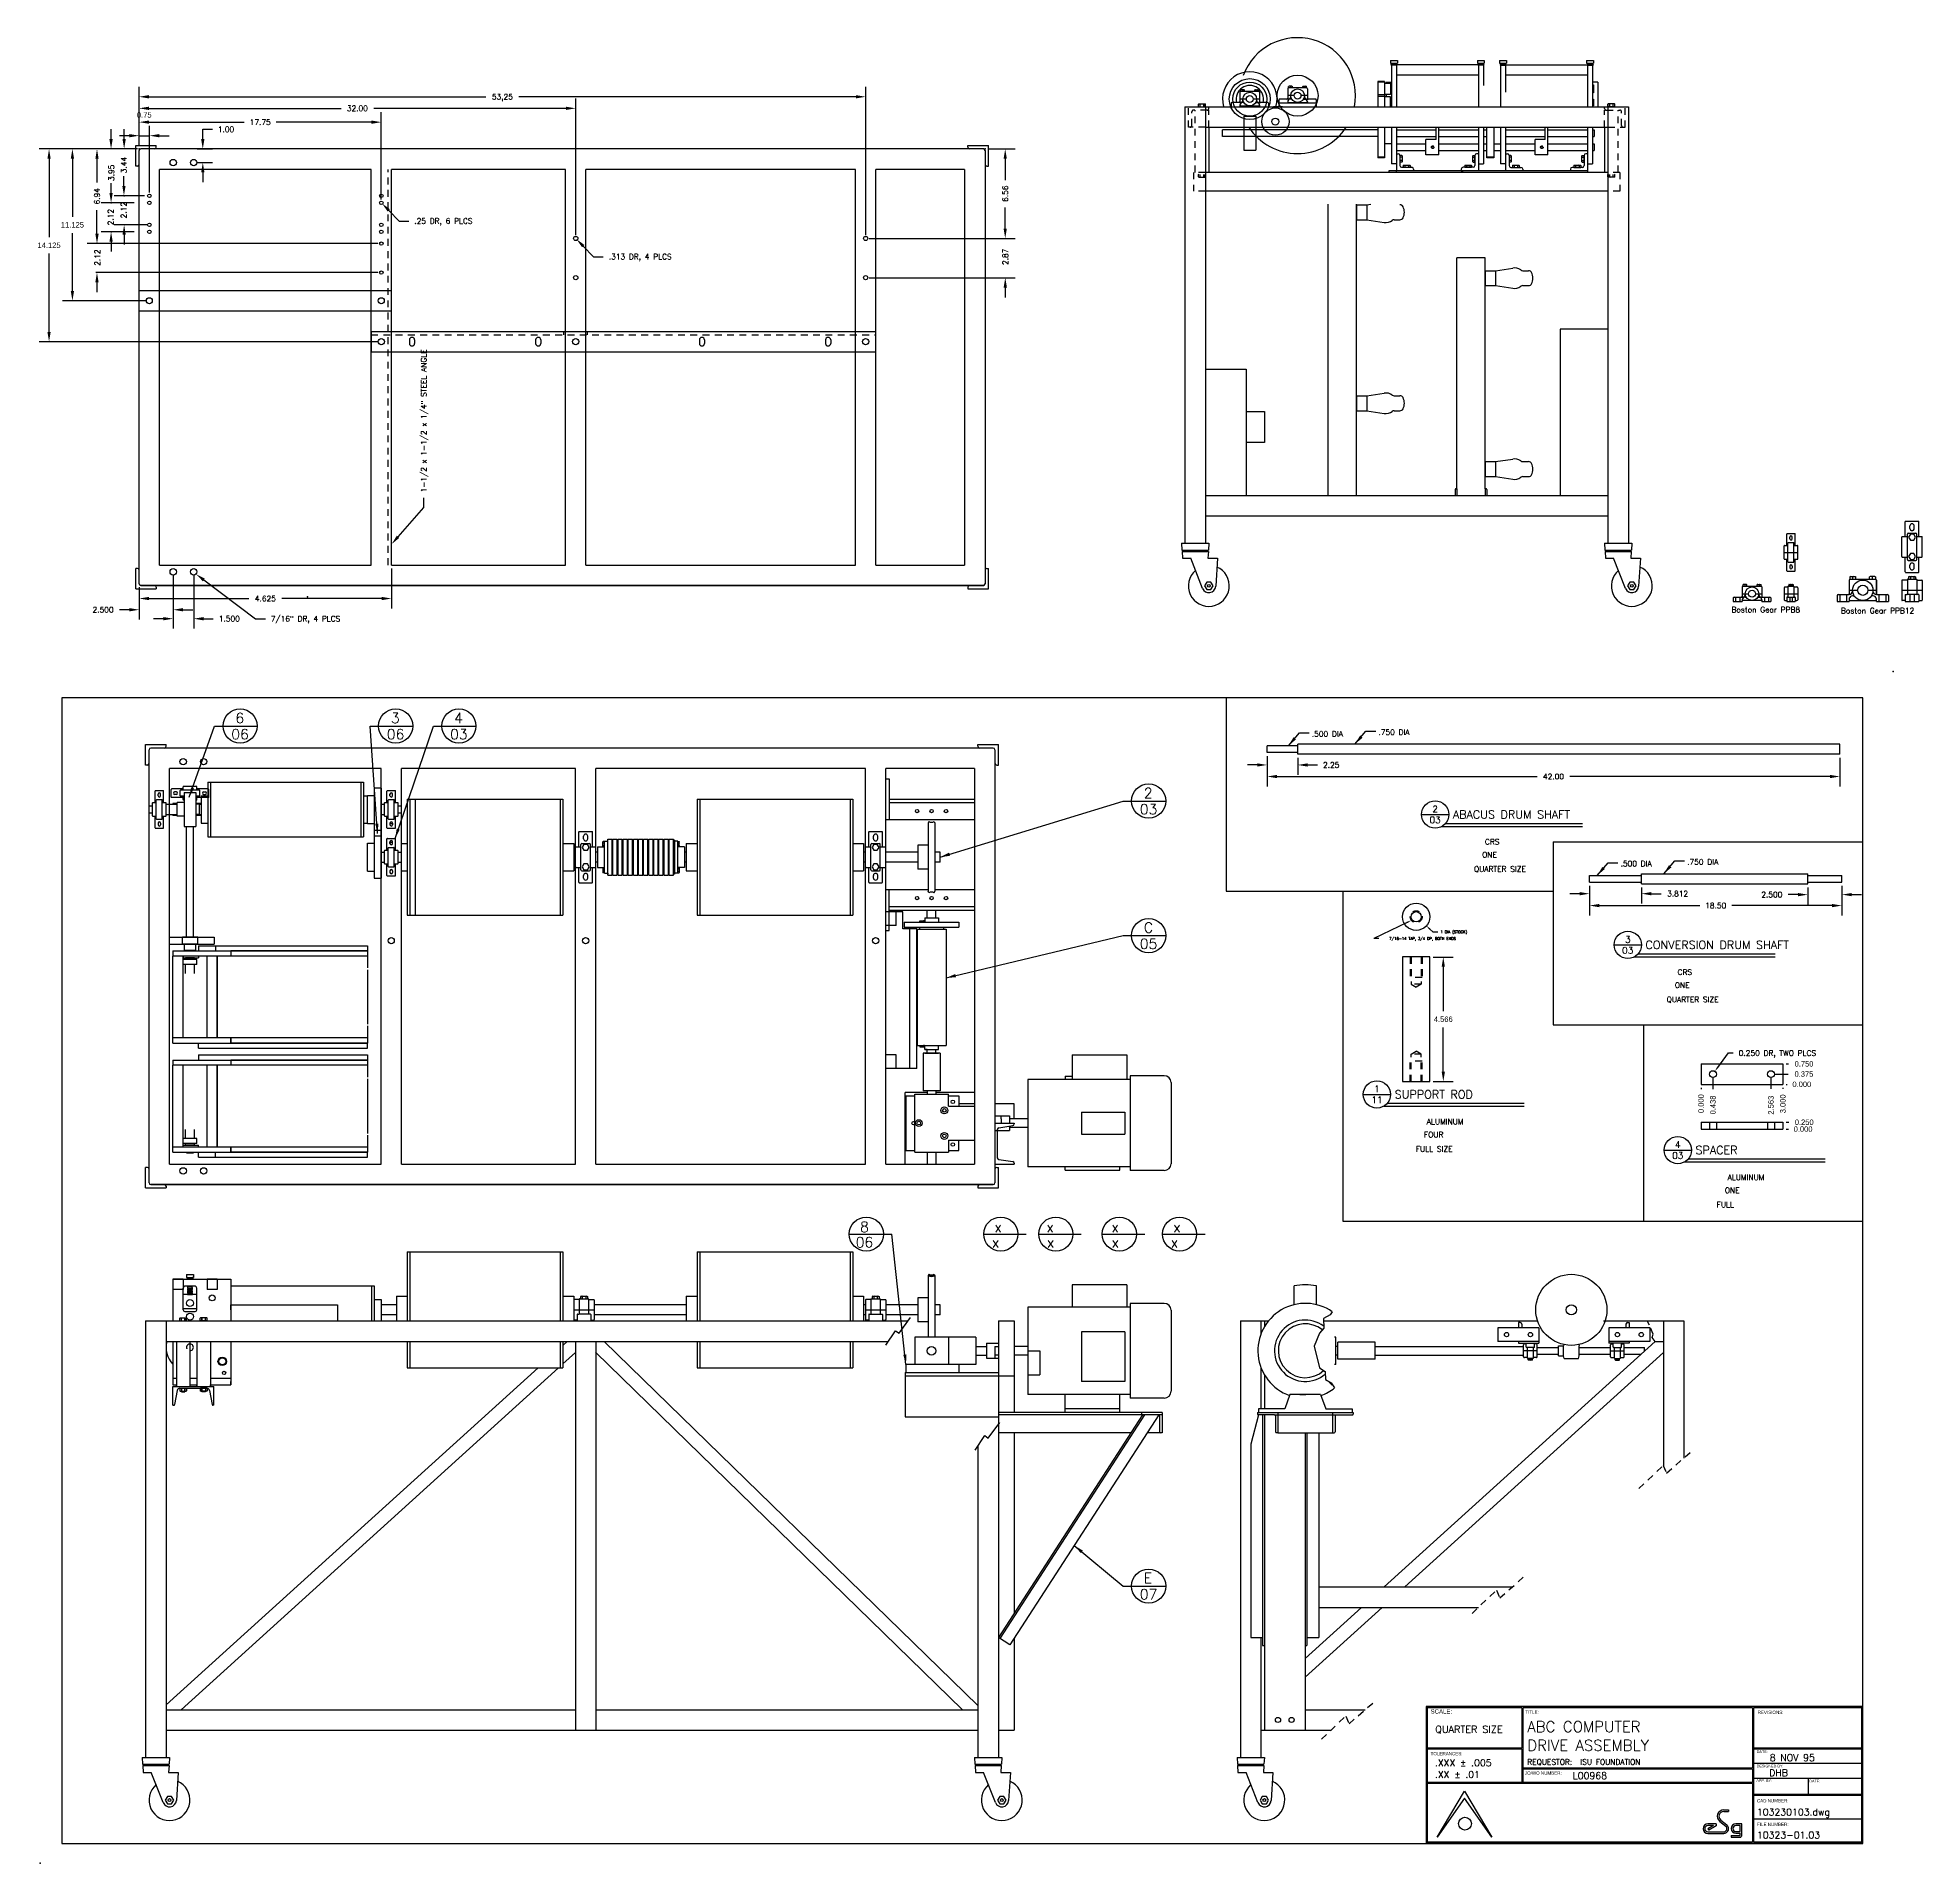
# Model space of a CAD drawing. Extents: x -0.4 to 34.1, y -0.4 to 33.1.
import ezdxf
from ezdxf.enums import TextEntityAlignment as Align

# ---------------------------------------------------------------- set-up
doc = ezdxf.new("R2010")
doc.units = 0
doc.header["$MEASUREMENT"] = 0
doc.linetypes.add('CENTER2', pattern=[1.125, 0.75, -0.125, 0.125, -0.125])
doc.linetypes.add('HIDDEN2', pattern=[0.1875, 0.125, -0.0625])
doc.layers.get('0').update_dxf_attribs({"linetype": 'CONTINUOUS'})
doc.layers.get('DEFPOINTS').update_dxf_attribs({"linetype": 'CONTINUOUS'})
for name, color, linetype in [('BORDER', 5, 'CONTINUOUS'), ('DIM', 1, 'CONTINUOUS'), ('HATCH', 2, 'CONTINUOUS'), ('HIDDEN2', 6, 'HIDDEN2'), ('NFSECTION', 6, 'CENTER2'), ('OBJECT', 3, 'CONTINUOUS'), ('TEXT', 1, 'CONTINUOUS')]:
    doc.layers.add(name, color=color, linetype=linetype)
doc.styles.add('ROMANS', font='romans')
doc.styles.add('SIMPLEX', font='romans')
doc.styles.add('TITLE', font='italic')
doc.dimstyles.get("Standard").update_dxf_attribs({"dimtxt": 0.1, "dimasz": 0.18, "dimexe": 0.18, "dimexo": 0.063, "dimgap": 0.1, "dimtad": 0, "dimtih": 1, "dimtoh": 1, "dimdec": 3, "dimlfac": 2, "dimzin": 0, "dimdsep": 46, "dimtxsty": 'Standard', "dimcen": 0.1, "dimclrd": 1, "dimclre": 1, "dimclrt": 1, "dimadec": 0, "dimazin": 0, "dimtfac": 0.8, "dimtofl": 0, "dimtmove": 2, "dimatfit": 3, "dimfxl": 1, "dimtolj": 1, "dimtzin": 0, "dimarcsym": 0})

# ---------------------------------------------------------------- blocks, each defined once
blk = doc.blocks.new('T-BLK')
for p, q in [((-7.799, 0.116), (-7.299, 0.959)), ((-7.299, 0.834), (-7.799, 0.116)), ((-7.299, 0.959), (-6.799, 0.116)), ((-6.799, 0.116), (-7.299, 0.834)), ((-2.688, 0.361), (-2.837, 0.361)), ((-2.688, 0.361), (-2.688, 0.326)), ((-2.621, 0.407), (-2.51, 0.318)), ((-2.602, 0.43), (-2.491, 0.342)), ((-2.547, 0.618), (-2.458, 0.618)), ((-2.547, 0.588), (-2.458, 0.588)), ((-2.458, 0.618), (-2.458, 0.588)), ((-2.214, 0.361), (-2.325, 0.361)), ((-2.214, 0.154), (-2.214, 0.361)), ((-2.738, 0.331), (-2.837, 0.273)), ((-2.738, 0.331), (-2.837, 0.331)), ((-2.837, 0.273), (-2.822, 0.247)), ((-2.837, 0.214), (-2.547, 0.214)), ((-2.837, 0.184), (-2.547, 0.184)), ((-2.688, 0.326), (-2.822, 0.247)), ((-2.411, 0.146), (-2.252, 0.146)), ((-2.411, 0.146), (-2.411, 0.116)), ((-2.411, 0.116), (-2.252, 0.116)), ((-2.244, 0.331), (-2.325, 0.331)), ((-2.325, 0.219), (-2.244, 0.219)), ((-2.325, 0.189), (-2.244, 0.189)), ((-2.244, 0.219), (-2.244, 0.331)), ((-2.244, 0.154), (-2.244, 0.189))]:
    blk.add_line(p, q)
blk.add_circle((-7.289, 0.366), 0.117)
for centre, radius, start, end in [((-2.837, 0.273), 0.0887, 90, 270), ((-2.547, 0.5), 0.119, 90, 231.3801), ((-2.547, 0.5), 0.0887, 90, 231.3801), ((-2.325, 0.275), 0.086, 90, 270), ((-2.837, 0.273), 0.0587, 90, 270), ((-2.547, 0.273), 0.0887, 270, 51.3801), ((-2.547, 0.273), 0.0587, 270, 51.3801), ((-2.325, 0.275), 0.056, 90, 270), ((-2.252, 0.154), 0.0379, 270, 0), ((-2.252, 0.154), 0.00793, 270, 0)]:
    blk.add_arc(centre, radius, start, end)
at = {"layer": 'BORDER'}
for p, q in [((-6.25, 2.49), (-6.25, 1.758)), ((-6.23, 2.49), (-6.23, 1.391)), ((-2.02, 2.49), (-2.02, 1.391)), ((-2, 2.49), (-2, 1.758)), ((-7.979, 1.758), (-6.25, 1.758)), ((-7.979, 1.738), (-6.25, 1.738)), ((-6.25, 1.738), (-6.25, 1.121)), ((-2, 1.758), (-0.019, 1.758)), ((-2, 1.738), (-0.019, 1.738)), ((-2, 1.738), (-2, 0.907)), ((-6.23, 1.391), (-2.02, 1.391)), ((-6.25, 1.121), (-7.979, 1.121)), ((-2.02, 1.101), (-7.979, 1.101)), ((-6.23, 1.371), (-2.02, 1.371)), ((-6.23, 1.371), (-6.23, 1.121)), ((-2.02, 1.121), (-6.23, 1.121)), ((-2.02, 1.371), (-2.02, 1.121)), ((-2.02, 1.101), (-2.02, 0.03)), ((-2, 0.907), (-0.019, 0.907)), ((-2, 0.887), (-0.019, 0.887)), ((-2, 0.887), (-2, 0.03))]:
    blk.add_line(p, q, dxfattribs=at)
for points in [[(0.001, 0.01), (0.001, 2.51), (-7.999, 2.51), (-7.999, 0.01), (0.001, 0.01)], [(-6.25, 2.49), (-7.979, 2.49), (-7.979, 1.758)], [(-2.02, 2.49), (-6.23, 2.49)], [(-0.019, 1.758), (-0.019, 2.49), (-2, 2.49)], [(-7.979, 1.738), (-7.979, 1.121)], [(-0.019, 0.907), (-0.019, 1.738)], [(-7.979, 1.101), (-7.979, 0.03), (-2.02, 0.03)], [(-0.019, 0.03), (-0.019, 0.887)], [(-2, 0.03), (-0.019, 0.03)]]:
    blk.add_lwpolyline(points, dxfattribs=at)
at = {"layer": 'TEXT', "color": 2}
for p, q in [((-0.019, 1.466), (-2, 1.466)), ((-2, 1.201), (-0.019, 1.201)), ((-1, 1.201), (-1, 0.907)), ((-2, 0.454), (-0.019, 0.454))]:
    blk.add_line(p, q, dxfattribs=at)
at = {"style": 'SIMPLEX'}
for s, height, p in [('.XXX %%P .005', 0.125, (-7.84, 1.418)), ('REQUESTOR:', 0.1, (-6.147, 1.446)), ('.XX %%P .01', 0.125, (-7.84, 1.204))]:
    blk.add_text(s, height=height, dxfattribs=at).set_placement(p)
for tag, p, height in [('DWG_:_ACT', (-7.835, 2.028), 0.13), ('FLINE_TITLE', (-6.146, 2.044), 0.2), ('SLINE_TITLE', (-6.146, 1.7), 0.2), ('REQUESTOR', (-5.175, 1.446), 0.1), ('DATE', (-1.703, 1.511), 0.125), ('J.O.N.', (-5.313, 1.184), 0.125), ('DESN', (-1.714, 1.235), 0.125), ('CAD_NUMBER', (-1.94, 0.515), 0.125), ('FILE_NUMBER', (-1.939, 0.094), 0.125)]:
    blk.add_attdef(tag, p, '', height=height, dxfattribs=at)
at = {"color": 7, "style": 'TITLE', "flags": 2}
for tag, p, height in [('TOP_LINE_LOGO', (-6.697, 0.777), 0.17), ('BOTTOM_LINE_LOGO', (-6.693, 0.157), 0.125)]:
    blk.add_attdef(tag, p, '', height=height, dxfattribs=at)
at = {"style": 'SIMPLEX', "flags": 2}
for tag, p, height in [('SECOND_LOGO_LINE', (-6.691, 0.394), 0.085), ('FIRST_LOGO_LINE', (-6.69, 0.552), 0.1)]:
    blk.add_attdef(tag, p, '', height=height, dxfattribs=at)
at = {"layer": 'TEXT'}
for s, height, p in [('SCALE:', 0.08, (-7.918, 2.382)), ('TITLE:', 0.06, (-6.185, 2.381)), ('REVISIONS:', 0.06, (-1.927, 2.376)), ('TOLERANCES:', 0.06, (-7.918, 1.619)), ('DATE:', 0.05, (-1.944, 1.658)), ('DESIGNED BY:', 0.05, (-1.944, 1.396)), ('JO/WO NUMBER:', 0.06, (-6.192, 1.264)), ('APP. BY:', 0.05, (-1.95, 1.13)), ('DATE:', 0.05, (-0.981, 1.12)), ('CAD NUMBER:', 0.06, (-1.94, 0.755)), ('FILE NUMBER:', 0.06, (-1.939, 0.322))]:
    blk.add_text(s, height=height, dxfattribs=at).set_placement(p)
blk = doc.blocks.new('*D10')
at = {"color": 1, "linetype": 'ByBlock', "transparency": 16777216}
for p, q in [((43.044, 3.745), (43.044, 3.189)), ((53.539, 3.714), (53.539, 3.189)), ((43.224, 3.369), (47.992, 3.369)), ((53.359, 3.369), (48.592, 3.369))]:
    blk.add_line(p, q, dxfattribs=at)
for points in [[(43.224, 3.399), (43.224, 3.339), (43.044, 3.369)], [(53.359, 3.399), (53.359, 3.339), (53.539, 3.369)]]:
    blk.add_solid(points, dxfattribs=at)
at = {"layer": 'DEFPOINTS', "color": 0, "linetype": 'ByBlock', "transparency": 16777216}
for p in [(43.044, 3.808), (53.539, 3.777), (53.539, 3.369)]:
    blk.add_point(p, dxfattribs=at)
at = {"color": 1, "linetype": 'ByBlock', "transparency": 16777216, "style": 'SIMPLEX'}
blk.add_text('42.00', height=0.1, dxfattribs=at).set_placement((48.292, 3.369), align=Align.MIDDLE_CENTER)
blk = doc.blocks.new('P-TITLE')
for p, q in [((-1.5625, -0.6375), (-1.0625, -0.6375)), ((1.3875, -0.8625), (-1.1875, -0.8625)), ((-1.1125, -0.8), (1.3875, -0.8))]:
    blk.add_line(p, q)
at = {"layer": 'DIM', "color": 7}
blk.add_circle((-1.3125, -0.6375), 0.25, dxfattribs=at)
at = {"style": 'ROMANS'}
for tag, p in [('PAGE', (-1.3125, -0.7375)), ('NO.', (-1.3125, -0.5375))]:
    blk.add_attdef(tag, text='', height=0.12, dxfattribs=at).set_placement(p, align=Align.MIDDLE)
for tag, p, height in [('DESCRIPTION', (-0.9875, -0.7125), 0.15), ('#_REQUIRED', (-0.45, -1.425), 0.1), ('MATERIAL', (-0.4, -1.1875), 0.1), ('SCALE', (-0.6, -1.6875), 0.1)]:
    blk.add_attdef(tag, p, '', height=height, dxfattribs=at)
at = {"style": 'ROMANS', "flags": 2}
for tag, p in [('#_REQD:', (-1.1625, -1.4375)), ('MATERIAL:', (-1.1625, -1.1875)), ('SCALE:', (-1.1625, -1.6875))]:
    blk.add_attdef(tag, p, '', height=0.1, dxfattribs=at)
blk = doc.blocks.new('*D6')
at = {"color": 1, "linetype": 'ByBlock', "transparency": 16777216}
for p, q in [((39.62, 10.629), (39.62, 9.897)), ((34.995, 10.285), (34.995, 9.897)), ((35.175, 10.077), (37.008, 10.077)), ((39.44, 10.077), (37.608, 10.077))]:
    blk.add_line(p, q, dxfattribs=at)
for points in [[(35.175, 10.107), (35.175, 10.047), (34.995, 10.077)], [(39.44, 10.107), (39.44, 10.047), (39.62, 10.077)]]:
    blk.add_solid(points, dxfattribs=at)
at = {"layer": 'DEFPOINTS', "color": 0, "linetype": 'ByBlock', "transparency": 16777216}
for p in [(39.62, 10.692), (34.995, 10.348), (39.62, 10.077)]:
    blk.add_point(p, dxfattribs=at)
at = {"color": 1, "linetype": 'ByBlock', "transparency": 16777216, "style": 'SIMPLEX'}
blk.add_text('4.625', height=0.1, dxfattribs=at).set_placement((37.308, 10.077), align=Align.MIDDLE_CENTER)
blk = doc.blocks.new('*D9')
at = {"color": 1, "linetype": 'ByBlock', "transparency": 16777216}
for p, q in [((42.864, 3.581), (42.684, 3.581)), ((43.044, 3.745), (43.044, 3.401)), ((43.607, 3.714), (43.607, 3.401)), ((43.787, 3.581), (43.967, 3.581))]:
    blk.add_line(p, q, dxfattribs=at)
for points in [[(42.864, 3.611), (42.864, 3.551), (43.044, 3.581)], [(43.787, 3.611), (43.787, 3.551), (43.607, 3.581)]]:
    blk.add_solid(points, dxfattribs=at)
at = {"layer": 'DEFPOINTS', "color": 0, "linetype": 'ByBlock', "transparency": 16777216}
for p in [(43.044, 3.808), (43.607, 3.777), (43.607, 3.581)]:
    blk.add_point(p, dxfattribs=at)
at = {"color": 1, "linetype": 'ByBlock', "transparency": 16777216, "style": 'SIMPLEX'}
blk.add_text('2.25', height=0.1, dxfattribs=at).set_placement((44.219, 3.581), align=Align.MIDDLE_CENTER)
blk = doc.blocks.new('*D5')
at = {"color": 1, "linetype": 'ByBlock', "transparency": 16777216}
for p, q in [((34.932, 18.317), (34.203, 18.317)), ((34.383, 18.137), (34.383, 17.702)), ((34.383, 16.762), (34.383, 17.197)), ((39.37, 16.582), (34.203, 16.582))]:
    blk.add_line(p, q, dxfattribs=at)
for points in [[(34.353, 18.137), (34.413, 18.137), (34.383, 18.317)], [(34.353, 16.762), (34.413, 16.762), (34.383, 16.582)]]:
    blk.add_solid(points, dxfattribs=at)
at = {"layer": 'DEFPOINTS', "color": 0, "linetype": 'ByBlock', "transparency": 16777216}
for p in [(34.995, 18.317), (34.383, 16.582), (39.433, 16.582)]:
    blk.add_point(p, dxfattribs=at)
at = {"color": 1, "linetype": 'ByBlock', "transparency": 16777216, "style": 'SIMPLEX'}
blk.add_text('6.94', height=0.1, rotation=90, dxfattribs=at).set_placement((34.383, 17.449), align=Align.MIDDLE_CENTER)
blk = doc.blocks.new('*D4')
at = {"color": 1, "linetype": 'ByBlock', "transparency": 16777216}
for p, q in [((34.995, 18.38), (34.995, 19.453)), ((48.308, 16.739), (48.308, 19.453)), ((35.175, 19.273), (41.351, 19.273)), ((48.128, 19.273), (41.951, 19.273))]:
    blk.add_line(p, q, dxfattribs=at)
for points in [[(35.175, 19.303), (35.175, 19.243), (34.995, 19.273)], [(48.128, 19.303), (48.128, 19.243), (48.308, 19.273)]]:
    blk.add_solid(points, dxfattribs=at)
at = {"layer": 'DEFPOINTS', "color": 0, "linetype": 'ByBlock', "transparency": 16777216}
for p in [(48.308, 19.273), (34.995, 18.317), (48.308, 16.676)]:
    blk.add_point(p, dxfattribs=at)
at = {"color": 1, "linetype": 'ByBlock', "transparency": 16777216, "style": 'SIMPLEX'}
blk.add_text('53,25', height=0.1, dxfattribs=at).set_placement((41.651, 19.273), align=Align.MIDDLE_CENTER)
blk = doc.blocks.new('*D3')
at = {"color": 1, "linetype": 'ByBlock', "transparency": 16777216}
for p, q in [((34.995, 18.38), (34.995, 19.241)), ((35.175, 19.061), (38.695, 19.061)), ((42.815, 19.061), (39.295, 19.061)), ((42.995, 16.739), (42.995, 19.241))]:
    blk.add_line(p, q, dxfattribs=at)
for points in [[(35.175, 19.091), (35.175, 19.031), (34.995, 19.061)], [(42.815, 19.091), (42.815, 19.031), (42.995, 19.061)]]:
    blk.add_solid(points, dxfattribs=at)
at = {"layer": 'DEFPOINTS', "color": 0, "linetype": 'ByBlock', "transparency": 16777216}
for p in [(42.995, 19.061), (34.995, 18.317), (42.995, 16.676)]:
    blk.add_point(p, dxfattribs=at)
at = {"color": 1, "linetype": 'ByBlock', "transparency": 16777216, "style": 'SIMPLEX'}
blk.add_text('32.00', height=0.1, dxfattribs=at).set_placement((38.995, 19.061), align=Align.MIDDLE_CENTER)
blk = doc.blocks.new('*D2')
at = {"color": 1, "linetype": 'ByBlock', "transparency": 16777216}
for p, q in [((34.995, 18.38), (34.995, 18.988)), ((35.175, 18.808), (36.921, 18.808)), ((39.253, 18.808), (37.507, 18.808)), ((39.433, 17.393), (39.433, 18.988))]:
    blk.add_line(p, q, dxfattribs=at)
for points in [[(35.175, 18.838), (35.175, 18.778), (34.995, 18.808)], [(39.253, 18.838), (39.253, 18.778), (39.433, 18.808)]]:
    blk.add_solid(points, dxfattribs=at)
at = {"layer": 'DEFPOINTS', "color": 0, "linetype": 'ByBlock', "transparency": 16777216}
for p in [(39.433, 18.808), (34.995, 18.317), (39.433, 17.33)]:
    blk.add_point(p, dxfattribs=at)
at = {"color": 1, "linetype": 'ByBlock', "transparency": 16777216, "style": 'SIMPLEX'}
blk.add_text('17.75', height=0.1, dxfattribs=at).set_placement((37.214, 18.808), align=Align.MIDDLE_CENTER)
blk = doc.blocks.new('*D18')
at = {"color": 1, "linetype": 'ByBlock', "transparency": 16777216}
for p, q in [((1.417, 31.121), (1.417, 31.481)), ((1.605, 30.262), (1.605, 31.481)), ((1.237, 31.301), (1.057, 31.301)), ((1.417, 31.301), (1.605, 31.301)), ((1.785, 31.301), (1.965, 31.301))]:
    blk.add_line(p, q, dxfattribs=at)
for points in [[(1.237, 31.331), (1.237, 31.271), (1.417, 31.301)], [(1.785, 31.331), (1.785, 31.271), (1.605, 31.301)]]:
    blk.add_solid(points, dxfattribs=at)
at = {"layer": 'DEFPOINTS', "color": 0, "linetype": 'ByBlock', "transparency": 16777216}
for p in [(1.605, 31.301), (1.417, 31.058), (1.605, 30.199)]:
    blk.add_point(p, dxfattribs=at)
at = {"color": 1, "linetype": 'ByBlock', "transparency": 16777216, "insert": (1.511, 31.681), "char_height": 0.1, "attachment_point": 5}
blk.add_mtext('\\A1;0.75', dxfattribs=at)
blk = doc.blocks.new('*D7')
at = {"color": 1, "linetype": 'ByBlock', "transparency": 16777216}
for p, q in [((50.558, 18.317), (51.045, 18.317)), ((50.865, 18.137), (50.865, 17.746)), ((50.865, 16.856), (50.865, 17.246)), ((48.371, 16.676), (51.045, 16.676))]:
    blk.add_line(p, q, dxfattribs=at)
for points in [[(50.835, 18.137), (50.895, 18.137), (50.865, 18.317)], [(50.835, 16.856), (50.895, 16.856), (50.865, 16.676)]]:
    blk.add_solid(points, dxfattribs=at)
at = {"layer": 'DEFPOINTS', "color": 0, "linetype": 'ByBlock', "transparency": 16777216}
for p in [(50.495, 18.317), (48.308, 16.676), (50.865, 16.676)]:
    blk.add_point(p, dxfattribs=at)
at = {"color": 1, "linetype": 'ByBlock', "transparency": 16777216, "style": 'SIMPLEX'}
blk.add_text('6.56', height=0.1, rotation=90, dxfattribs=at).set_placement((50.865, 17.496), align=Align.MIDDLE_CENTER)
blk = doc.blocks.new('*D8')
at = {"color": 1, "linetype": 'ByBlock', "transparency": 16777216}
for p, q in [((36.686, 3.666), (36.686, 3.122)), ((41.311, 3.666), (41.311, 3.122)), ((36.866, 3.302), (38.705, 3.302)), ((41.131, 3.302), (39.291, 3.302))]:
    blk.add_line(p, q, dxfattribs=at)
for points in [[(36.866, 3.332), (36.866, 3.272), (36.686, 3.302)], [(41.131, 3.332), (41.131, 3.272), (41.311, 3.302)]]:
    blk.add_solid(points, dxfattribs=at)
at = {"layer": 'DEFPOINTS', "color": 0, "linetype": 'ByBlock', "transparency": 16777216}
for p in [(36.686, 3.729), (41.311, 3.729), (41.311, 3.302)]:
    blk.add_point(p, dxfattribs=at)
at = {"color": 1, "linetype": 'ByBlock', "transparency": 16777216, "style": 'SIMPLEX'}
blk.add_text('18.50', height=0.1, dxfattribs=at).set_placement((38.998, 3.302), align=Align.MIDDLE_CENTER)
blk = doc.blocks.new('*D11')
at = {"color": 1, "linetype": 'ByBlock', "transparency": 16777216}
for p, q in [((3.108, 4.881), (3.108, 4.554)), ((4.061, 4.849), (4.061, 4.554)), ((2.928, 4.734), (2.748, 4.734)), ((4.241, 4.734), (4.421, 4.734))]:
    blk.add_line(p, q, dxfattribs=at)
for points in [[(2.928, 4.764), (2.928, 4.704), (3.108, 4.734)], [(4.241, 4.764), (4.241, 4.704), (4.061, 4.734)]]:
    blk.add_solid(points, dxfattribs=at)
at = {"layer": 'DEFPOINTS', "color": 0, "linetype": 'ByBlock', "transparency": 16777216}
for p in [(3.108, 4.944), (4.061, 4.912), (4.061, 4.734)]:
    blk.add_point(p, dxfattribs=at)
at = {"color": 1, "linetype": 'ByBlock', "transparency": 16777216, "style": 'SIMPLEX'}
blk.add_text('3.812', height=0.1, dxfattribs=at).set_placement((4.721, 4.734), align=Align.MIDDLE_CENTER)
blk = doc.blocks.new('*D12')
at = {"color": 1, "linetype": 'ByBlock', "transparency": 16777216}
for p, q in [((7.108, 4.849), (7.108, 4.537)), ((7.733, 4.881), (7.733, 4.537)), ((6.928, 4.717), (6.748, 4.717)), ((7.913, 4.717), (8.093, 4.717))]:
    blk.add_line(p, q, dxfattribs=at)
for points in [[(6.928, 4.747), (6.928, 4.687), (7.108, 4.717)], [(7.913, 4.747), (7.913, 4.687), (7.733, 4.717)]]:
    blk.add_solid(points, dxfattribs=at)
at = {"layer": 'DEFPOINTS', "color": 0, "linetype": 'ByBlock', "transparency": 16777216}
for p in [(7.108, 4.912), (7.733, 4.944), (7.108, 4.717)]:
    blk.add_point(p, dxfattribs=at)
at = {"color": 1, "linetype": 'ByBlock', "transparency": 16777216, "style": 'SIMPLEX'}
blk.add_text('2.500', height=0.1, dxfattribs=at).set_placement((6.448, 4.717), align=Align.MIDDLE_CENTER)
blk = doc.blocks.new('*D13')
at = {"color": 1, "linetype": 'ByBlock', "transparency": 16777216}
for p, q in [((2.584, 18.498), (2.584, 18.678)), ((2.584, 18.678), (2.764, 18.678)), ((2.48, 18.318), (2.764, 18.318)), ((2.48, 18.068), (2.764, 18.068)), ((2.584, 17.888), (2.584, 17.708))]:
    blk.add_line(p, q, dxfattribs=at)
for points in [[(2.554, 18.498), (2.614, 18.498), (2.584, 18.318)], [(2.554, 17.888), (2.614, 17.888), (2.584, 18.068)]]:
    blk.add_solid(points, dxfattribs=at)
at = {"layer": 'DEFPOINTS', "color": 0, "linetype": 'ByBlock', "transparency": 16777216}
for p in [(2.417, 18.318), (2.584, 18.318), (2.417, 18.068)]:
    blk.add_point(p, dxfattribs=at)
at = {"color": 1, "linetype": 'ByBlock', "transparency": 16777216, "style": 'SIMPLEX'}
blk.add_text('1.00', height=0.1, dxfattribs=at).set_placement((3.009, 18.678), align=Align.MIDDLE_CENTER)
blk = doc.blocks.new('*D14')
at = {"color": 1, "linetype": 'ByBlock', "transparency": 16777216}
for p, q in [((2.042, 10.505), (2.042, 9.693)), ((1.417, 10.286), (1.417, 9.693)), ((1.237, 9.873), (1.057, 9.873)), ((2.222, 9.873), (2.402, 9.873))]:
    blk.add_line(p, q, dxfattribs=at)
for points in [[(1.237, 9.903), (1.237, 9.843), (1.417, 9.873)], [(2.222, 9.903), (2.222, 9.843), (2.042, 9.873)]]:
    blk.add_solid(points, dxfattribs=at)
at = {"layer": 'DEFPOINTS', "color": 0, "linetype": 'ByBlock', "transparency": 16777216}
for p in [(2.042, 10.568), (1.417, 10.349), (1.417, 9.873)]:
    blk.add_point(p, dxfattribs=at)
at = {"color": 1, "linetype": 'ByBlock', "transparency": 16777216, "style": 'SIMPLEX'}
blk.add_text('2.500', height=0.1, dxfattribs=at).set_placement((0.757, 9.873), align=Align.MIDDLE_CENTER)
blk = doc.blocks.new('*D15')
at = {"color": 1, "linetype": 'ByBlock', "transparency": 16777216}
for p, q in [((2.042, 10.505), (2.042, 9.529)), ((2.417, 10.505), (2.417, 9.529)), ((1.862, 9.709), (1.682, 9.709)), ((2.597, 9.709), (2.777, 9.709))]:
    blk.add_line(p, q, dxfattribs=at)
for points in [[(1.862, 9.739), (1.862, 9.679), (2.042, 9.709)], [(2.597, 9.739), (2.597, 9.679), (2.417, 9.709)]]:
    blk.add_solid(points, dxfattribs=at)
at = {"layer": 'DEFPOINTS', "color": 0, "linetype": 'ByBlock', "transparency": 16777216}
for p in [(2.042, 10.568), (2.417, 10.568), (2.417, 9.709)]:
    blk.add_point(p, dxfattribs=at)
at = {"color": 1, "linetype": 'ByBlock', "transparency": 16777216, "style": 'SIMPLEX'}
blk.add_text('1.500', height=0.1, dxfattribs=at).set_placement((3.07, 9.709), align=Align.MIDDLE_CENTER)
blk = doc.blocks.new('*D17')
at = {"color": 1, "linetype": 'ByBlock', "transparency": 16777216}
for p, q in [((1.385, 31.058), (-0.413, 31.058)), ((-0.233, 30.878), (-0.233, 29.442)), ((-0.233, 27.706), (-0.233, 29.142)), ((5.792, 27.526), (-0.413, 27.526))]:
    blk.add_line(p, q, dxfattribs=at)
for points in [[(-0.263, 30.878), (-0.203, 30.878), (-0.233, 31.058)], [(-0.263, 27.706), (-0.203, 27.706), (-0.233, 27.526)]]:
    blk.add_solid(points, dxfattribs=at)
at = {"layer": 'DEFPOINTS', "color": 0, "linetype": 'ByBlock', "transparency": 16777216}
for p in [(-0.233, 31.058), (1.448, 31.058), (5.855, 27.526)]:
    blk.add_point(p, dxfattribs=at)
at = {"color": 1, "linetype": 'ByBlock', "transparency": 16777216, "insert": (-0.233, 29.292), "char_height": 0.1, "attachment_point": 5}
blk.add_mtext('\\A1;14.125', dxfattribs=at)
blk = doc.blocks.new('*D16')
at = {"color": 1, "linetype": 'ByBlock', "transparency": 16777216}
for p, q in [((1.385, 31.058), (0.015, 31.058)), ((0.195, 30.878), (0.195, 29.817)), ((0.195, 28.456), (0.195, 29.517)), ((1.542, 28.276), (0.015, 28.276))]:
    blk.add_line(p, q, dxfattribs=at)
for points in [[(0.165, 30.878), (0.225, 30.878), (0.195, 31.058)], [(0.165, 28.456), (0.225, 28.456), (0.195, 28.276)]]:
    blk.add_solid(points, dxfattribs=at)
at = {"layer": 'DEFPOINTS', "color": 0, "linetype": 'ByBlock', "transparency": 16777216}
for p in [(0.195, 31.058), (1.448, 31.058), (1.605, 28.276)]:
    blk.add_point(p, dxfattribs=at)
at = {"color": 1, "linetype": 'ByBlock', "transparency": 16777216, "insert": (0.195, 29.667), "char_height": 0.1, "attachment_point": 5}
blk.add_mtext('\\A1;11.125', dxfattribs=at)
blk = doc.blocks.new('*D19')
at = {"color": 1, "linetype": 'ByBlock', "transparency": 16777216}
blk.add_line((25.241, 12.111), (25.259, 12.111), dxfattribs=at)
at = {"layer": 'DEFPOINTS', "color": 0, "linetype": 'ByBlock', "transparency": 16777216}
for p in [(23.678, 12.111), (25.178, 12.111), (25.259, 12.111)]:
    blk.add_point(p, dxfattribs=at)
at = {"color": 1, "linetype": 'ByBlock', "transparency": 16777216, "insert": (25.525, 12.111), "char_height": 0.1, "attachment_point": 5}
blk.add_mtext('\\A1;0.000', dxfattribs=at)
blk = doc.blocks.new('*D20')
at = {"color": 1, "linetype": 'ByBlock', "transparency": 16777216}
blk.add_line((25.022, 12.299), (25.272, 12.299), dxfattribs=at)
at = {"layer": 'DEFPOINTS', "color": 0, "linetype": 'ByBlock', "transparency": 16777216}
for p in [(23.678, 12.111), (24.959, 12.299), (25.272, 12.299)]:
    blk.add_point(p, dxfattribs=at)
at = {"color": 1, "linetype": 'ByBlock', "transparency": 16777216, "insert": (25.564, 12.299), "char_height": 0.1, "attachment_point": 5}
blk.add_mtext('\\A1;0.375', dxfattribs=at)
blk = doc.blocks.new('*D21')
at = {"color": 1, "linetype": 'ByBlock', "transparency": 16777216}
blk.add_line((25.241, 12.486), (25.281, 12.486), dxfattribs=at)
at = {"layer": 'DEFPOINTS', "color": 0, "linetype": 'ByBlock', "transparency": 16777216}
for p in [(25.178, 12.486), (25.281, 12.486), (23.678, 12.111)]:
    blk.add_point(p, dxfattribs=at)
at = {"color": 1, "linetype": 'ByBlock', "transparency": 16777216, "insert": (25.565, 12.486), "char_height": 0.1, "attachment_point": 5}
blk.add_mtext('\\A1;0.750', dxfattribs=at)
blk = doc.blocks.new('*D22')
at = {"color": 1, "linetype": 'ByBlock', "transparency": 16777216}
blk.add_line((23.678, 12.048), (23.678, 12.025), dxfattribs=at)
at = {"layer": 'DEFPOINTS', "color": 0, "linetype": 'ByBlock', "transparency": 16777216}
for p in [(23.678, 12.111), (23.678, 12.111), (23.678, 12.025)]:
    blk.add_point(p, dxfattribs=at)
at = {"color": 1, "linetype": 'ByBlock', "transparency": 16777216, "insert": (23.678, 11.758), "char_height": 0.1, "attachment_point": 5, "rotation": 90}
blk.add_mtext('\\A1;0.000', dxfattribs=at)
blk = doc.blocks.new('*D23')
at = {"color": 1, "linetype": 'ByBlock', "transparency": 16777216}
blk.add_line((23.896, 12.236), (23.896, 12.025), dxfattribs=at)
at = {"layer": 'DEFPOINTS', "color": 0, "linetype": 'ByBlock', "transparency": 16777216}
for p in [(23.678, 12.111), (23.896, 12.299), (23.896, 12.025)]:
    blk.add_point(p, dxfattribs=at)
at = {"color": 1, "linetype": 'ByBlock', "transparency": 16777216, "insert": (23.896, 11.733), "char_height": 0.1, "attachment_point": 5, "rotation": 90}
blk.add_mtext('\\A1;0.438', dxfattribs=at)
blk = doc.blocks.new('*D24')
at = {"color": 1, "linetype": 'ByBlock', "transparency": 16777216}
blk.add_line((24.959, 12.236), (24.959, 12.029), dxfattribs=at)
at = {"layer": 'DEFPOINTS', "color": 0, "linetype": 'ByBlock', "transparency": 16777216}
for p in [(23.678, 12.111), (24.959, 12.299), (24.959, 12.029)]:
    blk.add_point(p, dxfattribs=at)
at = {"color": 1, "linetype": 'ByBlock', "transparency": 16777216, "insert": (24.959, 11.729), "char_height": 0.1, "attachment_point": 5, "rotation": 90}
blk.add_mtext('\\A1;2.563', dxfattribs=at)
blk = doc.blocks.new('*D25')
at = {"color": 1, "linetype": 'ByBlock', "transparency": 16777216}
blk.add_line((25.178, 12.048), (25.178, 12.029), dxfattribs=at)
at = {"layer": 'DEFPOINTS', "color": 0, "linetype": 'ByBlock', "transparency": 16777216}
for p in [(23.678, 12.111), (25.178, 12.111), (25.178, 12.029)]:
    blk.add_point(p, dxfattribs=at)
at = {"color": 1, "linetype": 'ByBlock', "transparency": 16777216, "insert": (25.178, 11.754), "char_height": 0.1, "attachment_point": 5, "rotation": 90}
blk.add_mtext('\\A1;3.000', dxfattribs=at)
blk = doc.blocks.new('*D26')
at = {"color": 1, "linetype": 'ByBlock', "transparency": 16777216}
blk.add_line((25.241, 11.291), (25.281, 11.291), dxfattribs=at)
at = {"layer": 'DEFPOINTS', "color": 0, "linetype": 'ByBlock', "transparency": 16777216}
for p in [(23.678, 11.291), (25.178, 11.291), (25.281, 11.291)]:
    blk.add_point(p, dxfattribs=at)
at = {"color": 1, "linetype": 'ByBlock', "transparency": 16777216, "insert": (25.548, 11.291), "char_height": 0.1, "attachment_point": 5}
blk.add_mtext('\\A1;0.000', dxfattribs=at)
blk = doc.blocks.new('*D27')
at = {"color": 1, "linetype": 'ByBlock', "transparency": 16777216}
blk.add_line((25.241, 11.416), (25.286, 11.416), dxfattribs=at)
at = {"layer": 'DEFPOINTS', "color": 0, "linetype": 'ByBlock', "transparency": 16777216}
for p in [(25.178, 11.416), (25.286, 11.416), (23.678, 11.291)]:
    blk.add_point(p, dxfattribs=at)
at = {"color": 1, "linetype": 'ByBlock', "transparency": 16777216, "insert": (25.569, 11.416), "char_height": 0.1, "attachment_point": 5}
blk.add_mtext('\\A1;0.250', dxfattribs=at)
blk = doc.blocks.new('*D28')
at = {"color": 1, "linetype": 'ByBlock', "transparency": 16777216}
for p, q in [((32.517, 15.667), (32.881, 15.667)), ((32.701, 15.487), (32.701, 14.676)), ((32.701, 13.564), (32.701, 14.376)), ((32.517, 13.384), (32.881, 13.384))]:
    blk.add_line(p, q, dxfattribs=at)
for points in [[(32.671, 15.487), (32.731, 15.487), (32.701, 15.667)], [(32.671, 13.564), (32.731, 13.564), (32.701, 13.384)]]:
    blk.add_solid(points, dxfattribs=at)
at = {"layer": 'DEFPOINTS', "color": 0, "linetype": 'ByBlock', "transparency": 16777216}
for p in [(32.454, 15.667), (32.701, 15.667), (32.454, 13.384)]:
    blk.add_point(p, dxfattribs=at)
at = {"color": 1, "linetype": 'ByBlock', "transparency": 16777216, "insert": (32.701, 14.526), "char_height": 0.1, "attachment_point": 5}
blk.add_mtext('\\A1;4.566', dxfattribs=at)

msp = doc.modelspace()

# ---------------------------------------------------------------- linework, layer by layer
at = {"layer": 'BORDER'}
for p, q in [((33, 21), (0, 21)), ((0, 21), (0, 0)), ((21.335769, 21), (21.335769, 17.458187)), ((33, 0), (33, 21)), ((27.327189, 18.358527), (33, 18.358527)), ((27.327189, 18.358527), (27.327189, 15.008037)), ((21.335769, 17.458187), (27.327189, 17.458187)), ((23.471925, 17.458187), (23.471925, 11.408892)), ((27.327189, 15.008037), (33, 15.008037)), ((28.982895, 15.008037), (28.982895, 11.408892)), ((23.471925, 11.408892), (33, 11.408892)), ((0, 0), (33, 0))]:
    msp.add_line(p, q, dxfattribs=at)
at = {"layer": 'DIM', "linetype": 'ByBlock'}
for p, q in [((0.903141, 31.237971), (0.903141, 31.417971)), ((0.903141, 30.250987), (0.903141, 30.430987)), ((1.139675, 30.381912), (1.139675, 30.561912)), ((1.32582, 30.070987), (0.723141, 30.070987)), ((1.32582, 30.070987), (0.723141, 30.070987)), ((1.32582, 29.539737), (0.723141, 29.539737)), ((0.904259, 29.359737), (0.904259, 29.179737)), ((1.565323, 29.667346), (0.962645, 29.667346)), ((1.143762, 29.487346), (1.143762, 29.307346)), ((5.791669, 29.323596), (0.624642, 29.323596)), ((5.791669, 28.792346), (0.624642, 28.792346)), ((14.792669, 28.698596), (17.468191, 28.698596)), ((0.645101, 28.612346), (0.645101, 28.432346)), ((17.288191, 28.518596), (17.288191, 28.338596))]:
    msp.add_line(p, q, dxfattribs=at)
at = {"layer": 'DIM', "color": 1, "linetype": 'ByBlock'}
for p, q in [((1.142645, 31.237971), (1.142645, 31.417971)), ((1.354169, 31.057971), (0.962645, 31.057971)), ((1.518232, 30.198596), (0.962645, 30.198596))]:
    msp.add_line(p, q, dxfattribs=at)
at = {"layer": 'DIM'}
for p, q in [((5.992522, 29.930899), (6.180008, 29.737509)), ((6.180008, 29.737509), (6.360008, 29.737509)), ((9.555022, 29.277257), (9.742508, 29.083868)), ((9.742508, 29.083868), (9.922508, 29.083868)), ((1.417169, 28.463968), (6.042169, 28.463968)), ((1.417169, 28.088968), (6.042169, 28.088968)), ((6.632525, 24.48415), (6.632525, 24.66415)), ((6.161179, 23.949302), (6.632525, 24.48415)), ((23.695848, 20.151614), (23.897027, 20.385488)), ((23.897027, 20.385488), (24.077027, 20.385488)), ((22.47536, 20.120364), (22.67654, 20.354238)), ((22.67654, 20.354238), (22.85654, 20.354238)), ((5.849365, 19.341428), (5.724365, 19.341428)), ((5.724365, 19.341428), (5.724365, 17.691428)), ((5.849365, 19.341428), (5.849365, 17.691428)), ((5.599365, 19.211428), (5.724365, 19.211428)), ((5.599365, 18.696428), (5.724365, 18.696428)), ((6.060302, 18.688303), (6.013427, 18.688303)), ((5.599365, 18.336428), (5.724365, 18.336428)), ((5.849365, 18.566428), (5.724365, 18.566428)), ((5.724365, 18.466428), (5.849365, 18.466428)), ((6.060302, 18.344553), (6.013427, 18.344553)), ((28.133549, 17.743525), (28.334728, 17.977399)), ((28.334728, 17.977399), (28.514728, 17.977399)), ((29.354036, 17.774775), (29.555216, 18.008649)), ((29.555216, 18.008649), (29.735216, 18.008649)), ((5.599365, 17.821428), (5.724365, 17.821428)), ((5.724365, 17.691428), (5.849365, 17.691428)), ((24.648914, 16.881115), (24.042262, 16.586003)), ((24.132262, 16.586003), (24.042262, 16.586003)), ((25.069624, 16.758893), (25.125002, 16.707877)), ((25.125002, 16.707877), (25.215002, 16.707877)), ((30.343142, 14.226609), (30.53671, 14.489631)), ((30.53671, 14.489631), (30.62671, 14.489631))]:
    msp.add_line(p, q, dxfattribs=at)
for centre, radius in [((21.768362, 31.972282), 0.375), ((22.643362, 32.034782), 0.375), ((22.237584, 31.559419), 0.25), ((22.237584, 31.559419), 0.0625)]:
    msp.add_circle(centre, radius, dxfattribs=at)
at = {"layer": 'DIM', "color": 0, "linetype": 'ByBlock'}
for p in [(1.417169, 31.057971), (1.417169, 31.057971), (0.903141, 30.070987), (1.142645, 30.198596), (0.903141, 29.539737)]:
    msp.add_point(p, dxfattribs=at)
at = {"layer": 'DIM'}
for p in [(1.417169, 31.057971), (16.917169, 31.057971), (4.504624, 22.85058), (33.555739, 21.480112), (-0.396899, -0.361426)]:
    msp.add_point(p, dxfattribs=at)
at = {"layer": 'DIM', "linetype": 'ByBlock'}
for points in [[(0.873141, 31.237971), (0.933141, 31.237971), (0.903141, 31.057971)], [(0.873141, 30.250987), (0.933141, 30.250987), (0.903141, 30.070987)], [(1.109675, 30.381912), (1.169675, 30.381912), (1.139675, 30.201912)], [(0.873141, 29.359737), (0.933141, 29.359737), (0.903141, 29.539737)], [(1.112645, 29.487346), (1.172645, 29.487346), (1.142645, 29.667346)], [(0.615101, 28.612346), (0.675101, 28.612346), (0.645101, 28.792346)], [(17.258191, 28.518596), (17.318191, 28.518596), (17.288191, 28.698596)]]:
    msp.add_solid(points, dxfattribs=at)
at = {"layer": 'DIM', "color": 1, "linetype": 'ByBlock'}
msp.add_solid([(1.112645, 31.237971), (1.172645, 31.237971), (1.142645, 31.057971)], dxfattribs=at)
at = {"layer": 'DIM'}
for points in [[(5.970983, 29.910017), (6.014062, 29.95178), (5.867231, 30.060135)], [(9.533483, 29.256375), (9.576562, 29.298139), (9.429731, 29.406494)], [(6.183686, 23.929467), (6.138672, 23.969137), (6.042169, 23.814259)], [(22.615364, 20.237407), (22.569836, 20.276487), (22.47536, 20.120364)], [(23.835851, 20.268657), (23.790323, 20.307737), (23.695848, 20.151614)], [(28.273552, 17.860568), (28.228025, 17.899648), (28.133549, 17.743525)], [(29.49404, 17.891818), (29.448512, 17.930898), (29.354036, 17.774775)], [(24.642353, 16.894604), (24.655476, 16.867627), (24.729846, 16.920485)], [(25.059461, 16.747861), (25.079787, 16.769926), (25.003431, 16.819873)], [(30.355223, 14.217718), (30.331061, 14.2355), (30.289797, 14.154122)]]:
    msp.add_solid(points, dxfattribs=at)
at = {"layer": 'HATCH'}
for p, q in [((24.237617, 32.284777), (24.112617, 32.284777)), ((21.658987, 31.659782), (21.658987, 31.034782)), ((21.661596, 31.659782), (21.880346, 31.659782)), ((21.877737, 31.659782), (21.877737, 31.034782)), ((21.658987, 31.034782), (21.877737, 31.034782)), ((24.237617, 30.909777), (24.112617, 30.909777)), ((26.237328, 30.908956), (26.112328, 30.908956)), ((2.11499, 19.063303), (2.036865, 19.063303)), ((2.036865, 19.063303), (2.036865, 19.047678)), ((2.23999, 19.078928), (2.11499, 19.078928)), ((2.11499, 18.828928), (2.11499, 19.078928)), ((2.23999, 19.266428), (2.45874, 19.266428)), ((2.23999, 19.266428), (2.23999, 18.641428)), ((2.45874, 19.266428), (2.45874, 18.641428)), ((2.55249, 19.063303), (2.45874, 19.063303)), ((2.52124, 19.047678), (2.45874, 19.047678)), ((2.52124, 18.860178), (2.52124, 19.047678)), ((2.036865, 18.860178), (2.036865, 18.844553)), ((2.11499, 18.844553), (2.036865, 18.844553)), ((2.23999, 18.828928), (2.11499, 18.828928)), ((2.52124, 18.860178), (2.45874, 18.860178)), ((2.55249, 18.844553), (2.45874, 18.844553)), ((2.23999, 18.641428), (2.45874, 18.641428)), ((22.034756, 9.579277), (22.034756, 9.470008)), ((17.371744, 3.640845), (17.161865, 3.776678))]:
    msp.add_line(p, q, dxfattribs=at)
msp.add_circle((21.768362, 31.972282), 0.3125, dxfattribs=at)
for centre, radius, start, end in [((21.768362, 31.972282), 0.25, 345.5224878, 194.4775122), ((15.936865, 10.532402), 0.125, 243.4349488, 296.5650512)]:
    msp.add_arc(centre, radius, start, end, dxfattribs=at)
at = {"layer": 'HIDDEN2'}
for p, q in [((25.956367, 32.534777), (25.956152, 32.534777)), ((25.956367, 32.472277), (25.956152, 32.472277)), ((26.003027, 32.597277), (26.003027, 32.597277)), ((26.409203, 32.596456), (26.414117, 32.596456)), ((26.409203, 32.596456), (26.409203, 32.596456)), ((27.956078, 32.533956), (27.955862, 32.533956)), ((27.956078, 32.471456), (27.955862, 32.471456)), ((28.002737, 32.596456), (27.997823, 32.596456)), ((28.002737, 32.596456), (28.002737, 32.596456)), ((20.643362, 31.456657), (20.643362, 31.831657)), ((21.018362, 31.800407), (21.018362, 31.831657)), ((28.268362, 31.800407), (28.268362, 31.831657)), ((28.643362, 31.456657), (28.643362, 31.831657)), ((20.955862, 31.456657), (20.643362, 31.456657)), ((20.705862, 31.487907), (20.705862, 31.737907)), ((20.987112, 31.769157), (20.737112, 31.769157)), ((20.768362, 30.627706), (20.768362, 31.769157)), ((21.018362, 31.456657), (21.018362, 31.769157)), ((28.268362, 31.456657), (28.268362, 31.769157)), ((28.299612, 31.769157), (28.549612, 31.769157)), ((28.330862, 31.456657), (28.643362, 31.456657)), ((28.518362, 30.627706), (28.518362, 31.769157)), ((28.580862, 31.487907), (28.580862, 31.737907)), ((5.979669, 23.432971), (5.979669, 30.682971)), ((20.955862, 30.627706), (20.737112, 30.627706)), ((20.737112, 30.627706), (20.737112, 30.283956)), ((20.830214, 30.591607), (20.837537, 30.598098)), ((20.830214, 30.549902), (20.830214, 30.591607)), ((20.830214, 30.549902), (20.837537, 30.54341)), ((20.837537, 30.54341), (20.949187, 30.54341)), ((20.861788, 30.549902), (20.854466, 30.54341)), ((20.861788, 30.549902), (20.861788, 30.591607)), ((20.861788, 30.549902), (20.861788, 30.591607)), ((20.861788, 30.549902), (20.869111, 30.54341)), ((20.924936, 30.549902), (20.917614, 30.54341)), ((20.924936, 30.549902), (20.924936, 30.591607)), ((20.924936, 30.591607), (20.924936, 30.549902)), ((20.924936, 30.549902), (20.924936, 30.591607)), ((20.924936, 30.549902), (20.932258, 30.54341)), ((20.95651, 30.591607), (20.949187, 30.598098)), ((20.95651, 30.549902), (20.949187, 30.54341)), ((20.95651, 30.549902), (20.95651, 30.591607)), ((28.330214, 30.591607), (28.337537, 30.598098)), ((28.330214, 30.549902), (28.330214, 30.591607)), ((28.330214, 30.549902), (28.337537, 30.54341)), ((28.549612, 30.627706), (28.330862, 30.627706)), ((28.449187, 30.54341), (28.337537, 30.54341)), ((28.361788, 30.549902), (28.354466, 30.54341)), ((28.361788, 30.549902), (28.361788, 30.591607)), ((28.361788, 30.591607), (28.361788, 30.549902)), ((28.361788, 30.549902), (28.361788, 30.591607)), ((28.361788, 30.549902), (28.369111, 30.54341)), ((28.424936, 30.549902), (28.417614, 30.54341)), ((28.424936, 30.549902), (28.424936, 30.591607)), ((28.424936, 30.549902), (28.424936, 30.591607)), ((28.424936, 30.549902), (28.432258, 30.54341)), ((28.45651, 30.591607), (28.449187, 30.598098)), ((28.45651, 30.549902), (28.449187, 30.54341)), ((28.45651, 30.549902), (28.45651, 30.591607)), ((28.549612, 30.627706), (28.549612, 30.283956)), ((20.955862, 30.283956), (20.737112, 30.283956)), ((28.549612, 30.283956), (28.330862, 30.283956)), ((5.667169, 27.651468), (14.917169, 27.651468)), ((6.042169, 27.651468), (6.042169, 27.713968)), ((9.198419, 27.651468), (9.198419, 27.713968)), ((9.635919, 27.651468), (9.635919, 27.713968)), ((30.666152, 22.844678), (30.666152, 22.766553)), ((30.744277, 22.844678), (30.744277, 22.766553)), ((31.197402, 22.844678), (31.197402, 22.766553)), ((31.275527, 22.844678), (31.275527, 22.766553)), ((31.66094, 22.844678), (31.66094, 22.766553)), ((31.707815, 22.844678), (31.707815, 22.766553)), ((32.577967, 22.891553), (32.577967, 22.766553)), ((32.702967, 22.891553), (32.702967, 22.766553)), ((33.296717, 22.891553), (33.296717, 22.766553)), ((33.421717, 22.891553), (33.421717, 22.766553)), ((33.864256, 22.891553), (33.864256, 22.766553)), ((33.942381, 22.891553), (33.942381, 22.766553)), ((24.70768, 16.248884), (24.70768, 15.873884)), ((24.723305, 16.248884), (24.723305, 15.748884)), ((24.910805, 16.248884), (24.910805, 15.748884)), ((24.92643, 16.248884), (24.92643, 15.873884)), ((24.92643, 15.873884), (24.70768, 15.873884)), ((24.910805, 15.748884), (24.723305, 15.748884)), ((24.723305, 15.748884), (24.817055, 15.694757)), ((24.910805, 15.748884), (24.817055, 15.694757)), ((24.723305, 14.465982), (24.817055, 14.520108)), ((24.910805, 14.465982), (24.817055, 14.520108)), ((24.70768, 13.965982), (24.70768, 14.340982)), ((24.92643, 14.340982), (24.70768, 14.340982)), ((24.723305, 13.965982), (24.723305, 14.465982)), ((24.910805, 14.465982), (24.723305, 14.465982)), ((24.910805, 13.965982), (24.910805, 14.465982)), ((24.92643, 13.965982), (24.92643, 14.340982)), ((30.192123, 13.219977), (30.192123, 13.094977)), ((30.317123, 13.219977), (30.317123, 13.094977)), ((31.254623, 13.219977), (31.254623, 13.094977)), ((31.379623, 13.219977), (31.379623, 13.094977)), ((29.093463, 9.499433), (29.052217, 9.579277)), ((29.156706, 9.337313), (29.093463, 9.499433)), ((29.142957, 9.274114), (29.156706, 9.337313)), ((29.194806, 9.204277), (29.142957, 9.274114)), ((28.899219, 6.506343), (29.344797, 6.931372)), ((29.344797, 6.931372), (29.405557, 6.789696)), ((29.405557, 6.789696), (29.891642, 7.214725)), ((26.347274, 4.502635), (26.833359, 4.927664)), ((25.840936, 4.219282), (26.286514, 4.644311)), ((26.286514, 4.644311), (26.347274, 4.502635)), ((23.587657, 2.195335), (24.073742, 2.620364)), ((23.081319, 1.911982), (23.526897, 2.337011)), ((23.526897, 2.337011), (23.587657, 2.195335))]:
    msp.add_line(p, q, dxfattribs=at)
for centre, radius in [((25.120152, 31.090739), 0.02375), ((27.119862, 31.089917), 0.02375), ((24.817055, 16.986497), 0.109375)]:
    msp.add_circle(centre, radius, dxfattribs=at)
for centre, radius, start, end in [((20.987112, 31.800407), 0.03125, 270, 0), ((28.299612, 31.800407), 0.03125, 180, 270), ((20.674612, 31.487907), 0.03125, 270, 0), ((20.737112, 31.737907), 0.03125, 90, 180), ((28.549612, 31.737907), 0.03125, 0, 90), ((28.612112, 31.487907), 0.03125, 180, 270), ((2.349365, 9.094902), 0.0625, 90.0570944, 269.9429056)]:
    msp.add_arc(centre, radius, start, end, dxfattribs=at)
at = {"layer": 'NFSECTION'}
for p, q in [((23.238801, 9.692472), (23.120572, 9.623108)), ((23.279169, 9.746233), (23.238801, 9.692472)), ((15.101777, 9.132382), (15.27721, 9.399988)), ((15.27721, 9.399988), (15.341842, 9.353849)), ((15.341842, 9.353849), (15.554207, 9.639909)), ((23.047359, 9.357215), (22.947048, 9.114806)), ((23.12481, 9.444221), (23.047359, 9.357215)), ((23.120572, 9.623108), (23.12481, 9.444221)), ((22.947048, 9.114806), (23.042785, 8.720124)), ((23.042785, 8.720124), (23.149498, 8.65204)), ((23.149498, 8.65204), (23.153039, 8.506048)), ((23.153039, 8.506048), (23.261934, 8.444997)), ((23.261934, 8.444997), (23.321574, 8.349887)), ((16.976002, 7.431851), (17.188367, 7.717911)), ((16.735937, 7.210385), (16.911369, 7.47799)), ((16.911369, 7.47799), (16.976002, 7.431851))]:
    msp.add_line(p, q, dxfattribs=at)
at = {"layer": 'OBJECT'}
for p, q in [((24.346992, 32.679308), (24.471992, 32.679308)), ((24.346992, 32.679308), (24.346992, 32.628042)), ((24.346992, 32.628042), (24.471992, 32.628042)), ((24.354805, 32.607042), (24.354805, 32.597277)), ((24.354805, 32.607042), (24.46418, 32.607042)), ((24.354805, 32.597277), (24.46418, 32.597277)), ((24.357556, 32.597277), (24.466931, 32.597277)), ((24.456367, 32.597277), (24.362617, 32.597277)), ((24.362617, 32.597277), (24.362617, 31.831657)), ((24.385014, 32.597277), (24.443799, 32.597277)), ((24.456367, 32.597277), (24.456367, 32.472277)), ((24.456367, 32.597277), (24.456367, 31.831657)), ((25.956367, 32.597277), (24.456367, 32.597277)), ((24.456367, 32.472277), (24.456367, 32.473315)), ((24.46418, 32.607042), (24.46418, 32.597277)), ((24.471992, 32.679308), (24.471992, 32.628042)), ((25.940527, 32.679308), (26.065527, 32.679308)), ((25.940527, 32.679308), (25.940527, 32.628042)), ((25.940527, 32.628042), (26.065527, 32.628042)), ((25.948339, 32.607042), (25.948339, 32.597277)), ((25.948339, 32.607042), (26.057714, 32.607042)), ((25.948339, 32.597277), (26.057714, 32.597277)), ((25.956152, 32.597277), (26.049902, 32.597277)), ((25.956152, 32.597277), (25.956152, 31.831657)), ((25.956367, 32.628042), (25.956367, 32.628007)), ((25.968721, 32.597277), (26.027505, 32.597277)), ((26.049902, 32.597277), (26.049902, 32.222277)), ((26.057714, 32.607042), (26.057714, 32.597277)), ((26.065527, 32.679308), (26.065527, 32.628042)), ((26.346703, 32.678487), (26.471703, 32.678487)), ((26.346703, 32.678487), (26.346703, 32.627221)), ((26.346703, 32.627221), (26.471703, 32.627221)), ((26.354515, 32.606221), (26.46389, 32.606221)), ((26.354515, 32.606221), (26.354515, 32.596456)), ((26.354515, 32.596456), (26.46389, 32.596456)), ((26.456078, 32.596456), (26.362328, 32.596456)), ((26.362328, 32.596456), (26.362328, 31.831657)), ((26.384725, 32.596456), (26.443509, 32.596456)), ((26.456078, 32.596456), (26.456078, 32.471456)), ((26.456078, 32.596456), (26.456078, 32.099088)), ((27.956078, 32.596456), (26.456078, 32.596456)), ((26.456078, 32.471456), (26.456078, 32.472494)), ((26.46389, 32.606221), (26.46389, 32.596456)), ((26.471703, 32.678487), (26.471703, 32.627221)), ((27.940237, 32.678487), (27.940237, 32.627221)), ((27.940237, 32.678487), (28.065237, 32.678487)), ((27.940237, 32.627221), (28.065237, 32.627221)), ((27.94805, 32.606221), (27.94805, 32.596456)), ((27.94805, 32.606221), (28.057425, 32.606221)), ((27.94805, 32.596456), (28.057425, 32.596456)), ((27.955862, 32.596456), (28.049612, 32.596456)), ((27.956078, 32.471456), (27.956037, 31.831657)), ((27.956078, 32.627221), (27.956078, 32.627186)), ((27.956078, 32.606257), (27.956078, 32.606221)), ((27.956078, 32.596456), (27.956078, 32.471456)), ((27.968431, 32.596456), (28.027215, 32.596456)), ((28.049612, 32.596456), (28.049612, 32.240206)), ((28.057425, 32.606221), (28.057425, 32.596456)), ((28.065237, 32.678487), (28.065237, 32.627221)), ((21.612777, 32.143376), (21.603675, 32.140674)), ((21.603675, 32.112907), (21.603675, 32.140674)), ((21.664885, 32.143376), (21.612777, 32.143376)), ((21.629728, 32.143376), (21.638831, 32.140674)), ((21.647933, 32.143376), (21.638831, 32.140674)), ((21.638831, 32.140674), (21.638831, 32.112907)), ((21.664885, 32.143376), (21.673987, 32.140674)), ((21.673987, 32.112907), (21.673987, 32.140674)), ((21.87184, 32.143376), (21.862737, 32.140674)), ((21.862737, 32.112907), (21.862737, 32.140674)), ((21.87184, 32.143376), (21.923947, 32.143376)), ((21.888791, 32.143376), (21.897893, 32.140674)), ((21.906996, 32.143376), (21.897893, 32.140674)), ((21.897893, 32.140674), (21.897893, 32.112907)), ((21.923947, 32.143376), (21.93305, 32.140674)), ((21.93305, 32.112907), (21.93305, 32.140674)), ((22.463675, 32.160407), (22.463675, 31.987282)), ((22.487777, 32.205876), (22.478675, 32.203174)), ((22.478675, 32.175407), (22.478675, 32.203174)), ((22.80805, 32.175407), (22.478675, 32.175407)), ((22.539885, 32.205876), (22.487777, 32.205876)), ((22.504728, 32.205876), (22.513831, 32.203174)), ((22.522933, 32.205876), (22.513831, 32.203174)), ((22.513831, 32.203174), (22.513831, 32.175407)), ((22.539885, 32.205876), (22.548987, 32.203174)), ((22.548987, 32.175407), (22.548987, 32.203174)), ((22.74684, 32.205876), (22.737737, 32.203174)), ((22.737737, 32.175407), (22.737737, 32.203174)), ((22.74684, 32.205876), (22.798947, 32.205876)), ((22.763791, 32.205876), (22.772893, 32.203174)), ((22.781996, 32.205876), (22.772893, 32.203174)), ((22.772893, 32.203174), (22.772893, 32.175407)), ((22.798947, 32.205876), (22.80805, 32.203174)), ((22.80805, 32.175407), (22.80805, 32.203174)), ((22.82305, 32.160407), (22.82305, 31.987282)), ((24.237617, 32.297277), (24.112617, 32.297277)), ((24.112617, 32.297277), (24.112617, 32.019152)), ((24.237617, 32.297277), (24.237617, 32.019152)), ((24.237617, 32.265277), (24.346992, 32.265277)), ((24.268867, 32.284777), (24.362617, 32.284777)), ((24.268867, 32.284777), (24.268867, 32.265277)), ((24.346992, 32.265277), (24.346992, 32.054277)), ((24.346992, 32.222277), (24.362617, 32.222277)), ((24.362617, 32.316027), (24.362617, 31.831657)), ((24.362617, 32.316027), (24.362617, 31.831657)), ((24.362617, 32.191027), (24.362617, 32.066027)), ((24.362617, 32.128527), (24.362617, 32.034777)), ((25.956367, 32.409777), (24.456367, 32.409777)), ((27.956078, 32.408956), (26.456078, 32.408956)), ((28.049612, 32.315206), (28.049612, 32.240206)), ((28.049612, 32.315206), (28.049612, 32.240206)), ((28.143362, 32.283956), (28.049612, 32.283956)), ((28.049612, 32.283956), (28.049612, 32.240206)), ((28.049612, 32.240206), (28.049612, 32.096456)), ((28.049612, 32.230831), (28.065237, 32.230831)), ((28.065237, 32.230831), (28.065237, 32.096456)), ((28.065237, 32.230831), (28.065237, 32.087081)), ((28.143362, 32.283956), (28.143362, 31.831657)), ((28.143362, 32.190206), (28.143362, 32.065206)), ((20.580862, 31.831657), (20.580862, 23.831657)), ((20.580862, 31.831657), (28.705862, 31.831657)), ((20.830214, 31.879853), (20.837537, 31.886344)), ((20.830214, 31.838148), (20.830214, 31.879853)), ((20.830214, 31.838148), (20.837537, 31.831657)), ((20.837537, 31.886344), (20.949187, 31.886344)), ((20.837537, 31.831657), (20.949187, 31.831657)), ((20.861788, 31.879853), (20.854466, 31.886344)), ((20.861788, 31.838148), (20.854466, 31.831657)), ((20.861788, 31.886344), (20.924936, 31.886344)), ((20.861788, 31.879853), (20.869111, 31.886344)), ((20.861788, 31.838148), (20.861788, 31.879853)), ((20.861788, 31.838148), (20.861788, 31.879853)), ((20.861788, 31.838148), (20.869111, 31.831657)), ((20.924936, 31.879853), (20.917614, 31.886344)), ((20.924936, 31.838148), (20.917614, 31.831657)), ((20.924936, 31.879853), (20.932258, 31.886344)), ((20.924936, 31.838148), (20.924936, 31.879853)), ((20.924936, 31.879853), (20.924936, 31.838148)), ((20.924936, 31.838148), (20.924936, 31.879853)), ((20.924936, 31.838148), (20.932258, 31.831657)), ((20.95651, 31.879853), (20.949187, 31.886344)), ((20.95651, 31.838148), (20.949187, 31.831657)), ((20.955862, 31.831657), (20.955862, 23.831657)), ((20.95651, 31.838148), (20.95651, 31.879853)), ((21.424612, 31.894782), (21.424612, 31.831657)), ((21.573675, 31.909782), (21.439612, 31.909782)), ((21.599112, 31.909782), (21.439612, 31.909782)), ((21.660109, 31.909782), (21.5418, 31.909782)), ((21.588675, 32.097907), (21.588675, 31.924782)), ((21.705862, 31.972282), (21.588675, 31.972282)), ((21.588675, 31.859782), (21.588675, 31.831657)), ((21.93305, 32.112907), (21.603675, 32.112907)), ((21.603675, 31.847282), (21.93305, 31.847282)), ((21.94805, 31.972282), (21.830862, 31.972282)), ((21.876615, 31.909782), (21.96305, 31.909782)), ((21.893362, 31.972282), (21.893362, 31.954032)), ((22.097112, 31.909782), (21.937612, 31.909782)), ((21.94805, 32.097907), (21.94805, 31.924782)), ((21.94805, 31.859782), (21.94805, 31.831657)), ((22.112112, 31.894782), (22.112112, 31.831657)), ((22.174612, 31.831657), (22.393362, 31.831657)), ((22.365245, 31.831657), (22.201182, 31.831657)), ((22.299612, 31.957282), (22.299612, 31.831657)), ((22.987112, 31.894157), (22.299612, 31.894157)), ((22.474112, 31.972282), (22.314612, 31.972282)), ((22.448675, 31.972282), (22.314612, 31.972282)), ((22.535109, 31.972282), (22.4168, 31.972282)), ((22.580862, 32.034782), (22.463675, 32.034782)), ((22.463675, 31.922282), (22.463675, 31.894157)), ((22.478675, 31.909782), (22.80805, 31.909782)), ((22.82305, 32.034782), (22.705862, 32.034782)), ((22.751615, 31.972282), (22.83805, 31.972282)), ((22.768362, 32.034782), (22.768362, 32.016532)), ((22.972112, 31.972282), (22.812612, 31.972282)), ((22.82305, 31.922282), (22.82305, 31.894157)), ((22.987112, 31.957282), (22.987112, 31.831657)), ((24.112617, 32.050402), (24.112617, 31.831657)), ((24.237617, 32.047277), (24.112617, 32.047277)), ((24.237617, 32.022277), (24.112617, 32.022277)), ((24.112617, 31.847277), (24.11289, 31.847277)), ((24.346992, 32.054277), (24.237617, 32.054277)), ((24.237617, 32.050402), (24.237617, 31.831657)), ((24.346992, 32.015277), (24.237617, 32.015277)), ((24.268867, 32.054277), (24.268867, 32.015277)), ((24.346992, 32.097277), (24.362617, 32.097277)), ((24.346992, 31.831657), (24.346992, 32.015277)), ((24.346992, 31.972277), (24.362617, 31.972277)), ((24.346992, 31.847277), (24.362617, 31.847277)), ((24.362617, 32.034777), (24.362617, 31.972277)), ((28.049612, 32.096456), (28.049612, 32.033956)), ((28.049612, 32.096456), (28.049612, 32.065206)), ((28.049612, 32.096456), (28.049612, 31.831657)), ((28.065237, 32.087081), (28.049612, 32.087081)), ((28.049612, 32.033956), (28.049828, 32.033956)), ((28.049612, 31.971456), (28.049612, 31.846456)), ((28.049612, 31.971456), (28.065237, 31.971456)), ((28.049612, 31.846456), (28.065237, 31.846456)), ((28.065237, 31.971456), (28.065237, 31.846456)), ((28.330214, 31.879853), (28.337537, 31.886344)), ((28.330214, 31.838148), (28.330214, 31.879853)), ((28.330214, 31.838148), (28.337537, 31.831657)), ((28.330862, 31.831657), (28.330862, 23.831657)), ((28.449187, 31.886344), (28.337537, 31.886344)), ((28.449187, 31.831657), (28.337537, 31.831657)), ((28.361788, 31.879853), (28.354466, 31.886344)), ((28.361788, 31.838148), (28.354466, 31.831657)), ((28.361788, 31.879853), (28.369111, 31.886344)), ((28.424936, 31.886344), (28.361788, 31.886344)), ((28.361788, 31.838148), (28.361788, 31.879853)), ((28.361788, 31.879853), (28.361788, 31.838148)), ((28.361788, 31.838148), (28.361788, 31.879853)), ((28.361788, 31.838148), (28.369111, 31.831657)), ((28.424936, 31.879853), (28.417614, 31.886344)), ((28.424936, 31.838148), (28.417614, 31.831657)), ((28.424936, 31.879853), (28.432258, 31.886344)), ((28.424936, 31.838148), (28.424936, 31.879853)), ((28.424936, 31.838148), (28.424936, 31.879853)), ((28.424936, 31.838148), (28.432258, 31.831657)), ((28.45651, 31.879853), (28.449187, 31.886344)), ((28.45651, 31.838148), (28.449187, 31.831657)), ((28.45651, 31.838148), (28.45651, 31.879853)), ((28.705862, 31.831657), (28.705862, 23.831657)), ((20.955862, 31.456657), (28.330862, 31.456657)), ((21.018362, 31.456657), (21.018362, 30.627706)), ((24.112617, 31.456657), (24.112617, 30.897277)), ((24.237617, 31.456657), (24.237617, 30.897277)), ((24.362617, 31.456657), (24.362617, 30.784777)), ((24.362617, 31.456657), (24.362617, 31.159777)), ((24.456367, 31.456657), (24.456367, 30.784777)), ((25.182652, 31.231347), (25.182652, 31.456657)), ((25.229652, 30.950097), (25.229652, 31.456657)), ((25.956152, 31.456657), (25.956152, 30.784777)), ((26.049902, 31.456657), (26.049902, 30.784777)), ((26.112328, 30.896456), (26.112328, 31.456657)), ((26.237328, 31.456657), (26.237328, 30.896456)), ((26.362328, 31.456657), (26.362328, 30.783956)), ((26.362328, 31.456657), (26.362328, 31.158956)), ((26.456078, 31.456657), (26.456078, 30.783956)), ((27.182362, 31.230526), (27.182362, 31.456657)), ((27.229362, 30.949276), (27.229362, 31.456657)), ((27.956013, 31.456657), (27.95597, 30.783956)), ((28.049612, 31.456657), (28.049612, 30.783956)), ((28.268362, 31.456657), (28.268362, 30.627706)), ((1.354669, 30.745471), (1.354669, 31.120471)), ((1.354669, 31.120471), (1.729669, 31.120471)), ((1.729669, 31.089221), (1.729669, 31.120471)), ((16.604669, 31.089221), (16.604669, 31.120471)), ((16.604669, 31.120471), (16.979669, 31.120471)), ((16.979669, 30.745471), (16.979669, 31.120471)), ((21.268362, 31.284782), (21.268362, 31.409782)), ((24.112617, 31.409782), (21.270971, 31.409782)), ((24.112617, 31.284782), (21.270971, 31.284782)), ((24.237617, 31.159777), (24.362617, 31.159777)), ((24.362617, 31.168857), (24.362617, 31.012607)), ((24.362617, 31.168857), (24.362617, 31.012607)), ((24.362617, 31.153232), (24.362617, 31.028232)), ((24.45626, 31.153232), (24.995152, 31.153232)), ((24.456367, 31.409782), (25.182652, 31.409782)), ((24.456367, 31.284782), (25.182652, 31.284782)), ((25.182652, 31.231347), (24.995152, 31.231347)), ((24.995152, 30.950097), (24.995152, 31.231347)), ((25.229652, 31.409782), (25.956152, 31.409782)), ((25.229652, 31.284782), (25.956152, 31.284782)), ((25.229652, 31.153232), (25.956152, 31.153232)), ((26.049902, 31.409782), (26.112328, 31.409782)), ((26.049902, 31.284782), (26.112328, 31.284782)), ((26.049902, 31.153232), (26.112328, 31.153232)), ((26.237328, 31.153232), (26.362328, 31.153232)), ((26.362328, 31.168035), (26.362328, 31.011785)), ((26.362328, 31.168035), (26.362328, 31.011785)), ((26.362328, 31.15241), (26.362328, 31.02741)), ((26.456078, 31.409782), (27.182879, 31.409782)), ((26.456078, 31.284782), (27.182362, 31.284782)), ((26.456078, 31.153232), (26.994862, 31.153232)), ((27.182362, 31.230526), (26.994862, 31.230526)), ((26.994862, 30.949276), (26.994862, 31.230526)), ((27.229362, 31.409782), (27.955862, 31.409782)), ((27.229362, 31.284782), (27.955862, 31.284782)), ((27.229362, 31.153232), (27.955862, 31.153232)), ((28.049612, 31.409782), (28.080862, 31.409782)), ((28.049612, 31.284782), (28.080862, 31.284782)), ((28.049612, 31.153232), (28.080862, 31.153232)), ((28.080862, 31.409782), (28.080862, 31.284782)), ((28.080862, 31.153232), (28.080862, 31.028232)), ((1.385919, 30.745471), (1.354669, 30.745471)), ((1.417169, 23.089221), (1.417169, 31.026721)), ((16.885919, 31.057971), (1.448419, 31.057971)), ((16.917169, 31.026721), (16.917169, 23.089221)), ((16.948419, 30.745471), (16.979669, 30.745471)), ((24.237617, 30.897277), (24.112617, 30.897277)), ((24.456367, 30.784777), (24.362617, 30.784777)), ((24.45626, 31.028232), (24.995152, 31.028232)), ((24.45626, 30.971456), (24.48751, 30.971456)), ((24.45626, 30.971456), (24.45626, 30.658956)), ((24.51876, 30.940853), (24.51876, 30.814558)), ((24.525251, 30.940853), (24.51876, 30.940853)), ((24.51876, 30.940206), (24.51876, 30.752706)), ((24.551331, 30.90928), (24.51876, 30.90928)), ((24.551331, 30.846132), (24.51876, 30.846132)), ((24.525251, 30.814558), (24.51876, 30.814558)), ((24.551331, 30.940853), (24.525251, 30.940853)), ((24.551331, 30.814558), (24.525251, 30.814558)), ((24.551331, 30.940853), (24.557822, 30.933531)), ((24.551331, 30.90928), (24.557822, 30.916602)), ((24.551331, 30.90928), (24.557822, 30.901957)), ((24.551331, 30.846132), (24.557822, 30.853454)), ((24.551331, 30.846132), (24.557822, 30.83881)), ((24.551331, 30.814558), (24.557822, 30.82188)), ((24.557822, 30.933531), (24.557822, 30.82188)), ((24.579862, 30.754027), (24.587184, 30.760518)), ((24.579862, 30.754027), (24.579862, 30.727947)), ((24.587184, 30.760518), (24.698835, 30.760518)), ((24.611436, 30.754027), (24.604114, 30.760518)), ((24.611436, 30.754027), (24.618758, 30.760518)), ((24.611436, 30.754027), (24.611436, 30.721456)), ((24.674584, 30.754027), (24.667261, 30.760518)), ((24.674584, 30.754027), (24.681906, 30.760518)), ((24.674584, 30.754027), (24.674584, 30.721456)), ((24.706157, 30.754027), (24.698835, 30.760518)), ((24.706157, 30.754027), (24.706157, 30.727947)), ((25.229652, 30.950097), (24.995152, 30.950097)), ((25.229652, 31.028232), (25.956152, 31.028232)), ((25.706362, 30.754027), (25.713684, 30.760518)), ((25.706362, 30.754027), (25.706362, 30.727947)), ((25.713684, 30.760518), (25.825335, 30.760518)), ((25.737936, 30.754027), (25.730614, 30.760518)), ((25.737936, 30.754027), (25.745258, 30.760518)), ((25.737936, 30.754027), (25.737936, 30.721456)), ((25.801084, 30.754027), (25.793761, 30.760518)), ((25.801084, 30.754027), (25.808406, 30.760518)), ((25.801084, 30.754027), (25.801084, 30.721456)), ((25.832657, 30.754027), (25.825335, 30.760518)), ((25.832657, 30.754027), (25.832657, 30.727947)), ((25.861189, 30.940853), (25.854697, 30.933531)), ((25.854697, 30.82188), (25.854697, 30.933531)), ((25.861189, 30.90928), (25.854697, 30.916602)), ((25.861189, 30.90928), (25.854697, 30.901957)), ((25.861189, 30.846132), (25.854697, 30.853454)), ((25.861189, 30.846132), (25.854697, 30.83881)), ((25.861189, 30.814558), (25.854697, 30.82188)), ((25.861189, 30.940853), (25.887268, 30.940853)), ((25.861189, 30.90928), (25.89376, 30.90928)), ((25.861189, 30.846132), (25.89376, 30.846132)), ((25.861189, 30.814558), (25.887268, 30.814558)), ((25.887268, 30.940853), (25.89376, 30.940853)), ((25.887268, 30.814558), (25.89376, 30.814558)), ((25.89376, 30.814558), (25.89376, 30.940853)), ((25.89376, 30.940206), (25.89376, 30.752706)), ((25.95626, 30.971456), (25.92501, 30.971456)), ((25.956152, 30.784777), (26.049902, 30.784777)), ((25.95626, 30.971456), (25.95626, 30.658956)), ((26.049902, 31.028232), (26.112328, 31.028232)), ((26.237328, 30.896456), (26.112328, 30.896456)), ((26.237328, 31.028232), (26.362328, 31.028232)), ((26.456078, 30.783956), (26.362328, 30.783956)), ((26.45597, 30.970635), (26.48722, 30.970635)), ((26.45597, 30.970635), (26.45597, 30.658135)), ((26.456078, 31.028232), (26.994862, 31.028232)), ((26.524961, 30.940032), (26.51847, 30.940032)), ((26.51847, 30.940032), (26.51847, 30.813737)), ((26.51847, 30.939385), (26.51847, 30.751885)), ((26.551041, 30.908458), (26.51847, 30.908458)), ((26.551041, 30.845311), (26.51847, 30.845311)), ((26.524961, 30.813737), (26.51847, 30.813737)), ((26.551041, 30.940032), (26.524961, 30.940032)), ((26.551041, 30.813737), (26.524961, 30.813737)), ((26.551041, 30.940032), (26.557532, 30.93271)), ((26.551041, 30.908458), (26.557532, 30.915781)), ((26.551041, 30.908458), (26.557532, 30.901136)), ((26.551041, 30.845311), (26.557532, 30.852633)), ((26.551041, 30.845311), (26.557532, 30.837988)), ((26.551041, 30.813737), (26.557532, 30.821059)), ((26.557532, 30.93271), (26.557532, 30.821059)), ((26.579572, 30.753206), (26.586894, 30.759697)), ((26.579572, 30.753206), (26.579572, 30.727126)), ((26.586894, 30.759697), (26.698545, 30.759697)), ((26.611146, 30.753206), (26.603824, 30.759697)), ((26.611146, 30.753206), (26.618468, 30.759697)), ((26.611146, 30.753206), (26.611146, 30.720635)), ((26.674294, 30.753206), (26.666971, 30.759697)), ((26.674294, 30.753206), (26.681616, 30.759697)), ((26.674294, 30.753206), (26.674294, 30.720635)), ((26.705868, 30.753206), (26.698545, 30.759697)), ((26.705868, 30.753206), (26.705868, 30.727126)), ((27.229362, 30.949276), (26.994862, 30.949276)), ((27.229362, 31.028232), (27.955862, 31.028232)), ((27.706072, 30.753206), (27.713394, 30.759697)), ((27.706072, 30.753206), (27.706072, 30.727126)), ((27.713394, 30.759697), (27.825045, 30.759697)), ((27.737646, 30.753206), (27.730324, 30.759697)), ((27.737646, 30.753206), (27.744968, 30.759697)), ((27.737646, 30.753206), (27.737646, 30.720635)), ((27.800794, 30.753206), (27.793471, 30.759697)), ((27.800794, 30.753206), (27.808116, 30.759697)), ((27.800794, 30.753206), (27.800794, 30.720635)), ((27.832368, 30.753206), (27.825045, 30.759697)), ((27.832368, 30.753206), (27.832368, 30.727126)), ((27.860899, 30.940032), (27.854407, 30.93271)), ((27.854407, 30.821059), (27.854407, 30.93271)), ((27.860899, 30.908458), (27.854407, 30.915781)), ((27.860899, 30.908458), (27.854407, 30.901136)), ((27.860899, 30.845311), (27.854407, 30.852633)), ((27.860899, 30.845311), (27.854407, 30.837988)), ((27.860899, 30.813737), (27.854407, 30.821059)), ((27.860899, 30.940032), (27.886978, 30.940032)), ((27.860899, 30.908458), (27.89347, 30.908458)), ((27.860899, 30.845311), (27.89347, 30.845311)), ((27.860899, 30.813737), (27.886978, 30.813737)), ((27.886978, 30.940032), (27.89347, 30.940032)), ((27.886978, 30.813737), (27.89347, 30.813737)), ((27.89347, 30.813737), (27.89347, 30.940032)), ((27.89347, 30.939385), (27.89347, 30.751885)), ((27.95597, 30.970635), (27.92472, 30.970635)), ((27.955862, 30.783956), (28.049612, 30.783956)), ((27.95597, 30.970635), (27.95597, 30.658135)), ((28.049612, 31.028232), (28.080862, 31.028232)), ((1.792169, 23.432971), (1.792169, 30.682971)), ((5.667169, 30.682971), (1.792169, 30.682971)), ((5.667169, 23.432971), (5.667169, 30.682971)), ((6.042169, 23.432971), (6.042169, 30.682971)), ((9.229669, 30.682971), (6.042169, 30.682971)), ((9.229669, 23.432971), (9.229669, 30.682971)), ((9.604669, 23.432971), (9.604669, 30.682971)), ((14.542169, 30.682971), (9.604669, 30.682971)), ((14.542169, 23.432971), (14.542169, 30.682971)), ((14.917169, 23.432971), (14.917169, 30.682971)), ((16.542169, 30.682971), (14.917169, 30.682971)), ((16.542169, 30.682971), (16.542169, 23.432971)), ((28.330862, 30.627706), (20.955862, 30.627706)), ((27.95597, 30.658956), (24.316437, 30.658956)), ((24.316437, 30.658956), (24.316437, 30.627706)), ((24.457473, 30.627706), (24.457473, 30.659375)), ((27.95597, 30.627706), (24.457473, 30.627706)), ((24.55001, 30.721456), (24.73751, 30.721456)), ((24.579862, 30.727947), (24.579862, 30.721456)), ((24.579862, 30.721456), (24.706157, 30.721456)), ((24.706157, 30.727947), (24.706157, 30.721456)), ((24.76876, 30.658956), (24.73751, 30.658956)), ((24.76876, 30.690206), (24.76876, 30.658956)), ((25.64376, 30.690206), (25.64376, 30.658956)), ((25.64376, 30.658956), (25.67501, 30.658956)), ((25.86251, 30.721456), (25.67501, 30.721456)), ((25.706362, 30.727947), (25.706362, 30.721456)), ((25.706362, 30.721456), (25.832657, 30.721456)), ((25.832657, 30.727947), (25.832657, 30.721456)), ((26.54972, 30.720635), (26.73722, 30.720635)), ((26.579572, 30.727126), (26.579572, 30.720635)), ((26.579572, 30.720635), (26.705868, 30.720635)), ((26.705868, 30.727126), (26.705868, 30.720635)), ((26.76847, 30.689385), (26.76847, 30.658135)), ((27.64347, 30.689385), (27.64347, 30.658135)), ((27.86222, 30.720635), (27.67472, 30.720635)), ((27.706072, 30.727126), (27.706072, 30.720635)), ((27.706072, 30.720635), (27.832368, 30.720635)), ((27.832368, 30.727126), (27.832368, 30.720635)), ((27.95597, 30.658135), (27.95597, 30.627706)), ((28.330862, 30.283956), (20.955862, 30.283956)), ((23.206686, 24.706657), (23.206686, 30.045032)), ((23.724686, 24.706657), (23.724686, 30.045032)), ((23.912186, 30.033839), (23.987241, 30.045032)), ((23.724686, 30.033839), (23.724686, 29.760042)), ((23.724686, 30.033839), (23.912186, 30.033839)), ((23.724686, 29.760042), (23.912186, 29.760042)), ((23.912186, 30.033839), (23.912186, 29.760042)), ((23.912186, 29.760042), (24.230829, 29.712525)), ((24.415495, 29.760042), (24.520438, 29.760042)), ((25.562862, 24.831657), (25.562862, 29.065087)), ((26.080862, 29.065087), (25.562862, 29.065087)), ((26.080862, 24.831657), (26.080862, 29.065087)), ((26.080862, 28.826985), (26.080862, 28.553188)), ((26.080862, 28.826985), (26.268362, 28.826985)), ((26.268362, 28.826985), (26.587004, 28.874503)), ((26.268362, 28.826985), (26.268362, 28.553188)), ((26.771671, 28.826985), (26.876613, 28.826985)), ((26.080862, 28.553188), (26.268362, 28.553188)), ((26.268362, 28.553188), (26.587004, 28.505671)), ((26.771671, 28.553188), (26.876613, 28.553188)), ((5.667169, 27.713968), (14.917169, 27.713968)), ((5.667169, 27.713968), (5.667169, 27.338968)), ((27.453478, 27.753301), (27.453478, 24.706657)), ((28.330862, 27.753301), (27.453478, 27.753301)), ((5.667169, 27.338968), (14.917169, 27.338968)), ((6.370294, 27.557718), (6.370294, 27.495218)), ((6.464044, 27.557718), (6.464044, 27.495218)), ((8.682794, 27.557718), (8.682794, 27.495218)), ((8.776544, 27.557718), (8.776544, 27.495218)), ((11.682794, 27.557718), (11.682794, 27.495218)), ((11.776544, 27.557718), (11.776544, 27.495218)), ((13.995294, 27.557718), (13.995294, 27.495218)), ((14.089044, 27.557718), (14.089044, 27.495218)), ((20.955862, 27.020141), (21.69879, 27.020141)), ((21.69879, 27.020141), (21.69879, 24.706657)), ((23.724686, 26.533839), (23.724686, 26.260042)), ((23.724686, 26.533839), (23.912186, 26.533839)), ((23.724686, 26.260042), (23.912186, 26.260042)), ((23.912186, 26.533839), (24.230829, 26.581357)), ((23.912186, 26.533839), (23.912186, 26.260042)), ((23.912186, 26.260042), (24.230829, 26.212525)), ((24.415495, 26.533839), (24.520438, 26.533839)), ((24.415495, 26.260042), (24.520438, 26.260042)), ((21.69879, 26.243673), (22.040624, 26.243673)), ((22.040624, 26.243673), (22.040624, 25.676851)), ((22.040624, 25.676851), (21.69879, 25.676851)), ((26.080862, 25.326985), (26.080862, 25.053188)), ((26.080862, 25.326985), (26.268362, 25.326985)), ((26.268362, 25.326985), (26.587004, 25.374503)), ((26.268362, 25.326985), (26.268362, 25.053188)), ((26.771671, 25.326985), (26.876613, 25.326985)), ((26.080862, 25.053188), (26.268362, 25.053188)), ((26.268362, 25.053188), (26.587004, 25.005671)), ((26.771671, 25.053188), (26.876613, 25.053188)), ((20.955862, 24.706657), (28.330862, 24.706657)), ((25.531612, 24.816032), (25.531612, 24.706657)), ((25.547237, 24.831657), (25.562862, 24.831657)), ((25.562862, 24.831657), (25.562862, 24.706657)), ((26.096487, 24.831657), (26.080862, 24.831657)), ((26.080862, 24.831657), (26.080862, 24.706657)), ((26.112112, 24.816032), (26.112112, 24.706657)), ((20.955862, 24.331657), (28.330862, 24.331657)), ((33.778318, 23.953642), (33.778318, 24.227392)), ((33.785818, 24.234892), (34.020818, 24.234892)), ((34.028318, 23.953642), (34.028318, 24.227392)), ((20.518362, 23.831657), (20.526034, 23.706657)), ((20.518362, 23.831657), (21.018362, 23.831657)), ((21.018362, 23.831657), (21.010691, 23.706657)), ((28.268362, 23.831657), (28.768362, 23.831657)), ((28.268362, 23.831657), (28.276034, 23.706657)), ((28.768362, 23.831657), (28.760691, 23.706657)), ((31.606252, 23.789654), (31.606252, 24.000904)), ((31.613752, 24.008404), (31.755002, 24.008404)), ((31.62969, 23.492466), (31.62969, 23.836841)), ((31.63719, 23.844341), (31.731565, 23.844341)), ((31.66094, 23.914654), (31.66094, 23.945904)), ((31.707815, 23.914654), (31.707815, 23.945904)), ((31.739065, 23.492466), (31.739065, 23.836841)), ((31.762502, 23.789654), (31.762502, 24.000904)), ((33.715818, 23.586142), (33.715818, 23.946142)), ((33.723318, 23.953642), (33.817381, 23.953642)), ((33.817381, 23.531767), (33.817381, 24.000517)), ((33.833006, 24.016142), (33.973631, 24.016142)), ((33.864256, 24.102079), (33.864256, 24.148954)), ((33.942381, 24.102079), (33.942381, 24.148954)), ((33.989256, 23.531767), (33.989256, 24.000517)), ((33.989256, 23.953642), (34.083318, 23.953642)), ((34.090818, 23.586142), (34.090818, 23.946142)), ((20.526034, 23.706657), (21.010691, 23.706657)), ((20.527568, 23.681657), (20.535239, 23.556657)), ((20.527568, 23.681657), (21.009156, 23.681657)), ((20.535239, 23.556657), (20.684988, 23.556657)), ((20.537909, 23.706657), (20.537909, 23.681657)), ((20.902032, 23.004666), (20.684988, 23.556657)), ((20.998816, 23.706657), (20.998816, 23.681657)), ((21.009156, 23.681657), (21.001485, 23.556657)), ((21.001485, 23.556657), (21.174667, 23.556657)), ((21.174667, 23.556657), (21.143127, 23.04275)), ((28.276034, 23.706657), (28.760691, 23.706657)), ((28.277568, 23.681657), (28.759156, 23.681657)), ((28.277568, 23.681657), (28.285239, 23.556657)), ((28.285239, 23.556657), (28.434988, 23.556657)), ((28.287909, 23.706657), (28.287909, 23.681657)), ((28.652032, 23.004666), (28.434988, 23.556657)), ((28.748816, 23.706657), (28.748816, 23.681657)), ((28.759156, 23.681657), (28.751485, 23.556657)), ((28.751485, 23.556657), (28.924667, 23.556657)), ((28.924667, 23.556657), (28.893127, 23.04275)), ((31.559377, 23.547154), (31.559377, 23.782154)), ((31.559377, 23.664654), (31.809377, 23.664654)), ((31.566877, 23.789654), (31.62969, 23.789654)), ((31.566877, 23.539654), (31.62969, 23.539654)), ((31.606252, 23.328404), (31.606252, 23.539654)), ((31.63719, 23.484966), (31.731565, 23.484966)), ((31.739065, 23.789654), (31.801877, 23.789654)), ((31.739065, 23.539654), (31.801877, 23.539654)), ((31.762502, 23.328404), (31.762502, 23.539654)), ((31.809377, 23.547154), (31.809377, 23.782154)), ((33.723318, 23.578642), (33.817381, 23.578642)), ((33.778318, 23.304892), (33.778318, 23.578642)), ((33.833006, 23.516142), (33.973631, 23.516142)), ((33.989256, 23.578642), (34.083318, 23.578642)), ((34.028318, 23.304892), (34.028318, 23.578642)), ((1.385919, 23.370471), (1.354669, 23.370471)), ((1.354669, 22.995471), (1.354669, 23.370471)), ((1.792169, 23.432971), (5.667169, 23.432971)), ((6.042169, 23.432971), (9.229669, 23.432971)), ((9.604669, 23.432971), (14.542169, 23.432971)), ((14.917169, 23.432971), (16.542169, 23.432971)), ((16.948419, 23.370471), (16.979669, 23.370471)), ((16.979669, 22.995471), (16.979669, 23.370471)), ((31.613752, 23.320904), (31.755002, 23.320904)), ((31.66094, 23.414654), (31.66094, 23.383404)), ((31.707815, 23.414654), (31.707815, 23.383404)), ((32.749842, 23.157178), (32.749842, 22.906553)), ((32.777593, 23.219678), (32.765456, 23.216075)), ((32.765456, 23.216075), (32.765456, 23.172803)), ((32.765467, 23.172803), (33.234217, 23.172803)), ((32.777593, 23.219678), (32.862694, 23.219678)), ((32.808007, 23.219678), (32.820143, 23.216075)), ((32.83228, 23.219678), (32.820143, 23.216075)), ((32.820143, 23.172803), (32.820143, 23.216075)), ((32.862694, 23.219678), (32.874831, 23.216075)), ((32.874831, 23.172803), (32.874831, 23.216075)), ((33.136989, 23.219678), (33.124852, 23.216075)), ((33.124852, 23.172803), (33.124852, 23.216075)), ((33.222091, 23.219678), (33.136989, 23.219678)), ((33.167403, 23.219678), (33.17954, 23.216075)), ((33.191676, 23.219678), (33.17954, 23.216075)), ((33.17954, 23.172803), (33.17954, 23.216075)), ((33.222091, 23.219678), (33.234227, 23.216075)), ((33.234227, 23.216075), (33.234227, 23.172803)), ((33.249842, 22.906553), (33.249842, 23.157178)), ((33.249842, 23.157178), (33.249842, 22.906553)), ((33.715818, 23.149678), (33.715818, 22.789678)), ((33.809881, 23.157178), (33.723318, 23.157178)), ((33.785818, 23.297392), (34.020818, 23.297392)), ((33.817381, 23.165303), (33.817381, 23.164678)), ((33.817381, 23.164678), (33.817381, 22.899053)), ((33.824881, 23.172803), (33.981756, 23.172803)), ((33.85228, 23.219678), (33.840143, 23.216075)), ((33.840143, 23.216075), (33.840143, 23.172803)), ((33.85228, 23.219678), (33.954357, 23.219678)), ((33.859432, 23.219678), (33.871568, 23.216075)), ((33.864256, 23.383329), (33.864256, 23.430204)), ((33.883705, 23.219678), (33.871568, 23.216075)), ((33.871568, 23.216075), (33.871568, 23.172803)), ((33.922932, 23.219678), (33.935068, 23.216075)), ((33.947205, 23.219678), (33.935068, 23.216075)), ((33.935068, 23.216075), (33.935068, 23.172803)), ((33.942381, 23.383329), (33.942381, 23.430204)), ((33.954357, 23.219678), (33.966493, 23.216075)), ((33.966493, 23.216075), (33.966493, 23.172803)), ((33.989256, 23.165303), (33.989256, 23.164678)), ((33.989256, 23.164678), (33.989256, 22.899053)), ((33.996756, 23.157178), (34.083318, 23.157178)), ((34.090818, 23.149678), (34.090818, 22.789678)), ((1.354669, 22.995471), (1.729669, 22.995471)), ((16.885919, 23.057971), (1.448419, 23.057971)), ((1.448419, 23.057971), (16.885919, 23.057971)), ((1.729669, 23.026721), (1.729669, 22.995471)), ((16.604669, 23.026721), (16.604669, 22.995471)), ((16.604669, 22.995471), (16.979669, 22.995471)), ((30.62709, 22.829678), (30.62709, 22.766553)), ((30.64209, 22.844678), (30.80159, 22.844678)), ((30.80159, 22.844678), (30.776152, 22.844678)), ((30.791152, 23.032803), (30.791152, 22.859678)), ((30.791152, 22.907178), (30.90834, 22.907178)), ((30.791152, 22.794678), (30.791152, 22.766553)), ((30.815255, 23.078271), (30.806152, 23.075569)), ((30.806152, 23.047803), (30.806152, 23.075569)), ((30.806152, 23.047803), (31.135527, 23.047803)), ((30.867362, 23.078271), (30.815255, 23.078271)), ((30.832206, 23.078271), (30.841308, 23.075569)), ((30.841152, 22.844678), (30.862586, 22.844678)), ((30.850411, 23.078271), (30.841308, 23.075569)), ((30.841308, 23.075569), (30.841308, 23.047803)), ((30.84584, 22.907178), (30.84584, 22.888928)), ((30.867362, 23.078271), (30.876465, 23.075569)), ((30.876465, 23.047803), (30.876465, 23.075569)), ((31.03334, 22.907178), (31.150527, 22.907178)), ((31.074317, 23.078271), (31.065215, 23.075569)), ((31.065215, 23.047803), (31.065215, 23.075569)), ((31.074317, 23.078271), (31.126425, 23.078271)), ((31.079093, 22.844678), (31.197402, 22.844678)), ((31.091268, 23.078271), (31.100371, 23.075569)), ((31.09584, 22.907178), (31.09584, 22.888928)), ((31.109473, 23.078271), (31.100371, 23.075569)), ((31.100371, 23.075569), (31.100371, 23.047803)), ((31.126425, 23.078271), (31.135527, 23.075569)), ((31.135527, 23.047803), (31.135527, 23.075569)), ((31.14009, 22.844678), (31.29959, 22.844678)), ((31.150527, 23.032803), (31.150527, 22.859678)), ((31.150527, 22.794678), (31.150527, 22.766553)), ((31.165527, 22.844678), (31.29959, 22.844678)), ((31.31459, 22.829678), (31.31459, 22.766553)), ((31.559377, 23.017178), (31.559377, 22.797178)), ((31.559377, 22.907178), (31.809377, 22.907178)), ((31.574377, 23.032178), (31.62219, 23.032178)), ((31.606252, 22.837178), (31.606252, 22.766553)), ((31.613752, 22.844678), (31.62219, 22.844678)), ((31.62219, 22.844678), (31.755002, 22.844678)), ((31.62969, 23.040303), (31.62969, 23.039678)), ((31.62969, 23.039678), (31.62969, 22.852178)), ((31.63719, 23.047803), (31.731565, 23.047803)), ((31.652867, 23.078271), (31.643765, 23.075569)), ((31.643765, 23.075569), (31.643765, 23.047803)), ((31.652867, 23.078271), (31.715887, 23.078271)), ((31.65765, 23.078271), (31.666752, 23.075569)), ((31.675855, 23.078271), (31.666752, 23.075569)), ((31.666752, 23.075569), (31.666752, 23.047803)), ((31.684377, 23.075569), (31.684377, 23.047803)), ((31.6929, 23.078271), (31.702002, 23.075569)), ((31.711105, 23.078271), (31.702002, 23.075569)), ((31.702002, 23.075569), (31.702002, 23.047803)), ((31.715887, 23.078271), (31.72499, 23.075569)), ((31.72499, 23.075569), (31.72499, 23.047803)), ((31.739065, 23.040303), (31.739065, 23.039678)), ((31.739065, 23.039678), (31.739065, 22.852178)), ((31.746565, 23.032178), (31.794377, 23.032178)), ((31.762502, 22.837178), (31.762502, 22.766553)), ((31.809377, 23.017178), (31.809377, 22.797178)), ((32.531092, 22.875928), (32.531092, 22.766553)), ((32.546717, 22.891553), (32.734842, 22.891553)), ((32.734842, 22.891553), (32.749842, 22.891553)), ((32.749842, 22.969678), (32.906092, 22.969678)), ((32.749842, 22.804318), (32.749842, 22.767178)), ((32.812342, 22.969678), (32.812342, 22.954053)), ((33.093592, 22.969678), (33.249842, 22.969678)), ((33.187342, 22.969678), (33.187342, 22.954053)), ((33.249842, 22.891553), (33.452967, 22.891553)), ((33.249842, 22.766553), (33.249842, 22.804318)), ((33.468592, 22.875928), (33.468592, 22.766553)), ((33.715818, 22.969678), (34.090818, 22.969678)), ((33.778318, 22.884053), (33.778318, 22.766553)), ((33.785818, 22.891553), (33.809881, 22.891553)), ((34.020818, 22.891553), (33.809881, 22.891553)), ((34.028318, 22.884053), (34.028318, 22.766553)), ((30.62709, 22.766553), (30.791152, 22.766553)), ((31.135527, 22.782178), (30.806152, 22.782178)), ((31.150527, 22.766553), (31.31459, 22.766553)), ((31.574377, 22.782178), (31.606252, 22.782178)), ((31.606252, 22.766553), (31.762502, 22.766553)), ((31.762502, 22.782178), (31.794377, 22.782178)), ((32.531092, 22.766553), (32.749842, 22.766553)), ((32.749842, 22.767178), (32.749842, 22.766553)), ((32.764842, 22.782178), (33.234842, 22.782178)), ((33.249842, 22.767178), (33.249842, 22.766553)), ((33.249842, 22.766553), (33.468592, 22.766553)), ((33.778318, 22.782178), (33.723318, 22.782178)), ((33.778318, 22.766553), (34.028318, 22.766553)), ((34.028318, 22.782178), (34.083318, 22.782178)), ((1.536865, 19.766428), (1.536865, 20.141428)), ((1.536865, 20.141428), (1.911865, 20.141428)), ((1.599365, 12.110178), (1.599365, 20.047678)), ((17.068115, 20.078928), (1.630615, 20.078928)), ((1.911865, 20.110178), (1.911865, 20.141428)), ((16.786865, 20.141428), (17.161865, 20.141428)), ((16.786865, 20.110178), (16.786865, 20.141428)), ((17.099365, 20.047678), (17.099365, 12.110178)), ((17.161865, 19.766428), (17.161865, 20.141428)), ((22.085252, 19.995364), (22.085252, 20.120364)), ((22.647752, 20.120364), (22.085252, 20.120364)), ((32.579959, 20.151614), (22.647752, 20.151614)), ((22.647752, 19.964114), (22.647752, 20.151614)), ((32.579959, 19.964114), (32.579959, 20.151614)), ((1.568115, 19.766428), (1.536865, 19.766428)), ((1.974365, 12.453928), (1.974365, 19.703928)), ((5.849365, 19.703928), (1.974365, 19.703928)), ((5.849365, 12.453928), (5.849365, 19.703928)), ((9.411865, 19.703928), (6.224365, 19.703928)), ((6.224365, 12.453928), (6.224365, 19.703928)), ((9.411865, 12.453928), (9.411865, 19.703928)), ((9.786865, 12.453928), (9.786865, 19.703928)), ((14.724365, 19.703928), (9.786865, 19.703928)), ((14.724365, 12.453928), (14.724365, 19.703928)), ((15.099365, 12.453928), (15.099365, 19.703928)), ((16.724365, 19.703928), (15.099365, 19.703928)), ((16.724365, 19.703928), (16.724365, 12.453928)), ((17.130615, 19.766428), (17.161865, 19.766428)), ((22.647752, 19.995364), (22.085252, 19.995364)), ((32.579959, 19.964114), (22.647752, 19.964114)), ((2.224365, 19.305491), (2.224365, 19.368303)), ((2.466865, 19.375803), (2.231865, 19.375803)), ((2.474365, 19.305491), (2.474365, 19.368303)), ((2.67749, 19.453928), (5.52749, 19.453928)), ((2.67749, 19.453928), (2.67749, 18.453928)), ((2.72749, 19.453928), (2.72749, 18.453928)), ((5.47749, 19.453928), (5.47749, 18.453928)), ((5.52749, 19.453928), (5.52749, 18.453928)), ((15.099365, 19.516428), (15.161865, 19.516428)), ((15.161865, 19.516428), (15.161865, 18.766428)), ((1.599365, 19.016428), (1.661865, 19.016428)), ((1.661865, 18.836428), (1.661865, 19.071428)), ((1.669365, 19.078928), (1.732177, 19.078928)), ((1.70874, 19.078928), (1.70874, 19.290178)), ((1.71624, 19.297678), (1.85749, 19.297678)), ((1.732177, 18.781741), (1.732177, 19.126116)), ((1.739677, 19.133616), (1.834052, 19.133616)), ((1.763427, 19.203928), (1.763427, 19.235178)), ((1.810302, 19.203928), (1.810302, 19.235178)), ((1.841552, 18.781741), (1.841552, 19.126116)), ((1.841552, 19.078928), (1.904365, 19.078928)), ((1.86499, 19.078928), (1.86499, 19.290178)), ((1.911865, 18.836428), (1.911865, 19.071428)), ((1.911865, 19.047678), (2.11499, 19.047678)), ((2.005615, 19.180178), (2.005615, 19.321428)), ((2.224365, 19.328928), (2.013115, 19.328928)), ((2.224365, 19.172678), (2.013115, 19.172678)), ((2.099365, 19.274241), (2.068115, 19.274241)), ((2.099365, 19.227366), (2.068115, 19.227366)), ((2.169677, 19.203616), (2.169677, 19.297991)), ((2.521552, 19.305491), (2.177177, 19.305491)), ((2.23999, 19.196116), (2.177177, 19.196116)), ((2.224365, 19.133303), (2.224365, 19.196116)), ((2.23999, 19.125803), (2.231865, 19.125803)), ((2.521552, 19.196116), (2.45874, 19.196116)), ((2.466865, 19.125803), (2.45874, 19.125803)), ((2.685615, 19.328928), (2.474365, 19.328928)), ((2.474365, 19.133303), (2.474365, 19.196116)), ((2.685615, 19.172678), (2.474365, 19.172678)), ((2.52124, 19.047678), (2.55249, 19.047678)), ((2.529052, 19.203616), (2.529052, 19.297991)), ((2.55249, 19.203928), (2.55249, 18.703928)), ((2.55249, 19.203928), (2.67749, 19.203928)), ((2.599365, 19.274241), (2.630615, 19.274241)), ((2.599365, 19.227366), (2.630615, 19.227366)), ((2.693115, 19.180178), (2.693115, 19.321428)), ((5.52749, 19.203928), (5.599365, 19.203928)), ((5.849365, 19.047678), (5.911865, 19.047678)), ((5.911865, 18.836428), (5.911865, 19.071428)), ((5.919365, 19.078928), (5.982177, 19.078928)), ((5.95874, 19.078928), (5.95874, 19.290178)), ((5.96624, 19.297678), (6.10749, 19.297678)), ((5.982177, 18.781741), (5.982177, 19.126116)), ((5.989677, 19.133616), (6.084052, 19.133616)), ((6.013427, 19.203928), (6.013427, 19.235178)), ((6.060302, 19.203928), (6.060302, 19.235178)), ((6.091552, 18.781741), (6.091552, 19.126116)), ((6.091552, 19.078928), (6.154365, 19.078928)), ((6.11499, 19.078928), (6.11499, 19.290178)), ((6.161865, 18.836428), (6.161865, 19.071428)), ((6.161865, 19.016428), (6.224365, 19.016428)), ((6.330615, 19.141428), (9.180615, 19.141428)), ((6.330615, 19.141428), (6.330615, 17.016428)), ((6.380615, 19.141428), (6.380615, 17.016428)), ((6.474365, 19.141428), (6.474365, 17.016428)), ((9.130615, 19.141428), (9.130615, 17.016428)), ((9.180615, 19.141428), (9.180615, 17.016428)), ((11.643115, 19.141428), (11.643115, 17.016428)), ((11.643115, 19.141428), (14.493115, 19.141428)), ((11.693115, 19.141428), (11.693115, 17.016428)), ((14.443115, 19.141428), (14.443115, 17.016428)), ((14.493115, 19.141428), (14.493115, 17.016428)), ((15.161865, 19.141428), (16.724365, 19.141428)), ((15.161865, 19.078928), (16.724365, 19.078928)), ((1.599365, 18.891428), (1.661865, 18.891428)), ((1.669365, 18.828928), (1.732177, 18.828928)), ((1.70874, 18.617678), (1.70874, 18.828928)), ((1.739677, 18.774241), (1.834052, 18.774241)), ((1.763427, 18.703928), (1.763427, 18.672678)), ((1.810302, 18.703928), (1.810302, 18.672678)), ((1.841552, 18.828928), (1.904365, 18.828928)), ((1.86499, 18.617678), (1.86499, 18.828928)), ((1.911865, 18.860178), (2.11499, 18.860178)), ((2.52124, 18.860178), (2.55249, 18.860178)), ((2.55249, 18.703928), (2.67749, 18.703928)), ((5.52749, 18.703928), (5.599365, 18.703928)), ((5.849365, 18.860178), (5.911865, 18.860178)), ((5.919365, 18.828928), (5.982177, 18.828928)), ((5.95874, 18.617678), (5.95874, 18.828928)), ((5.989677, 18.774241), (6.084052, 18.774241)), ((6.013427, 18.703928), (6.013427, 18.672678)), ((6.060302, 18.703928), (6.060302, 18.672678)), ((6.091552, 18.828928), (6.154365, 18.828928)), ((6.11499, 18.617678), (6.11499, 18.828928)), ((6.161865, 18.891428), (6.224365, 18.891428)), ((15.099365, 18.766428), (15.161865, 18.766428)), ((15.161865, 18.766428), (16.724365, 18.766428)), ((15.887561, 18.730321), (15.874365, 18.703928)), ((15.874365, 18.703928), (15.874365, 17.453928)), ((15.986168, 18.730321), (15.999365, 18.703928)), ((15.999365, 18.703928), (15.999365, 17.453928)), ((1.71624, 18.610178), (1.85749, 18.610178)), ((2.287686, 16.609673), (2.287686, 18.641428)), ((2.412686, 16.609673), (2.412686, 18.641428)), ((2.67749, 18.453928), (5.52749, 18.453928)), ((5.95874, 18.203928), (5.95874, 18.415178)), ((5.96624, 18.610178), (6.10749, 18.610178)), ((5.96624, 18.422678), (6.10749, 18.422678)), ((6.013427, 18.328928), (6.013427, 18.360178)), ((6.060302, 18.328928), (6.060302, 18.360178)), ((6.11499, 18.203928), (6.11499, 18.415178)), ((6.224365, 18.328928), (6.330615, 18.328928)), ((9.180615, 18.328928), (9.380615, 18.328928)), ((9.380615, 18.328928), (9.380615, 17.828928)), ((9.474365, 18.266428), (9.474365, 18.540178)), ((9.481865, 18.547678), (9.716865, 18.547678)), ((9.513427, 17.844553), (9.513427, 18.313303)), ((9.529052, 18.328928), (9.669677, 18.328928)), ((9.560302, 18.414866), (9.560302, 18.461741)), ((9.638427, 18.414866), (9.638427, 18.461741)), ((9.685302, 17.844553), (9.685302, 18.313303)), ((9.724365, 18.266428), (9.724365, 18.540178)), ((9.919348, 18.363563), (9.916859, 18.358341)), ((9.916859, 18.280743), (9.916859, 18.358341)), ((9.919348, 18.341553), (9.916859, 18.346775)), ((9.919348, 18.341553), (9.916859, 18.33633)), ((9.919348, 18.297532), (9.916859, 18.302754)), ((9.940618, 18.363563), (9.919348, 18.363563)), ((9.919348, 18.341553), (9.940618, 18.341553)), ((9.940618, 18.363563), (9.943108, 18.358341)), ((9.940618, 18.341553), (9.943108, 18.346775)), ((9.940618, 18.341553), (9.943108, 18.33633)), ((9.940618, 18.297532), (9.943108, 18.302754)), ((9.943108, 17.785191), (9.943108, 18.372665)), ((9.943108, 18.372665), (10.005605, 18.372665)), ((10.005605, 18.388289), (10.005605, 18.407038)), ((10.005605, 18.407038), (10.083726, 18.407038)), ((10.005605, 17.750818), (10.005605, 18.388289)), ((10.083726, 17.750818), (10.083726, 18.407038)), ((10.099351, 18.388289), (10.083726, 18.388289)), ((10.099351, 17.750818), (10.099351, 18.407038)), ((10.099351, 18.407038), (10.177472, 18.407038)), ((10.177472, 17.750818), (10.177472, 18.407038)), ((10.193096, 18.388289), (10.177472, 18.388289)), ((10.193096, 17.750818), (10.193096, 18.407038)), ((10.193096, 18.407038), (10.271218, 18.407038)), ((10.271218, 17.750818), (10.271218, 18.407038)), ((10.286842, 18.388289), (10.271218, 18.388289)), ((10.286842, 17.750818), (10.286842, 18.407038)), ((10.286842, 18.407038), (10.364964, 18.407038)), ((10.364964, 17.750818), (10.364964, 18.407038)), ((10.380588, 18.388289), (10.364964, 18.388289)), ((10.380588, 17.750818), (10.380588, 18.407038)), ((10.380588, 18.407038), (10.458709, 18.407038)), ((10.458709, 17.750818), (10.458709, 18.407038)), ((10.474334, 18.388289), (10.458709, 18.388289)), ((10.474334, 17.750818), (10.474334, 18.407038)), ((10.474334, 18.407038), (10.552455, 18.407038)), ((10.552455, 17.750818), (10.552455, 18.407038)), ((10.568079, 18.388289), (10.552455, 18.388289)), ((10.568079, 17.750818), (10.568079, 18.407038)), ((10.568079, 18.407038), (10.646201, 18.407038)), ((10.646201, 17.750818), (10.646201, 18.407038)), ((10.661825, 18.388289), (10.646201, 18.388289)), ((10.661825, 17.750818), (10.661825, 18.407038)), ((10.661825, 18.407038), (10.739947, 18.407038)), ((10.739947, 17.750818), (10.739947, 18.407038)), ((10.755571, 18.388289), (10.739947, 18.388289)), ((10.755571, 17.750818), (10.755571, 18.407038)), ((10.755571, 18.407038), (10.833692, 18.407038)), ((10.833692, 17.750818), (10.833692, 18.407038)), ((10.849317, 18.388289), (10.833692, 18.388289)), ((10.849317, 17.750818), (10.849317, 18.407038)), ((10.849317, 18.407038), (10.927438, 18.407038)), ((10.927438, 17.750818), (10.927438, 18.407038)), ((10.943062, 18.388289), (10.927438, 18.388289)), ((10.943062, 17.750818), (10.943062, 18.407038)), ((10.943062, 18.407038), (11.021184, 18.407038)), ((11.021184, 17.750818), (11.021184, 18.407038)), ((11.036808, 18.388289), (11.021184, 18.388289)), ((11.036808, 17.750818), (11.036808, 18.407038)), ((11.036808, 18.407038), (11.11493, 18.407038)), ((11.11493, 17.750818), (11.11493, 18.407038)), ((11.130554, 18.388289), (11.11493, 18.388289)), ((11.130554, 17.750818), (11.130554, 18.407038)), ((11.130554, 18.407038), (11.208675, 18.407038)), ((11.208675, 17.750818), (11.208675, 18.407038)), ((11.2243, 18.388289), (11.208675, 18.388289)), ((11.2243, 18.388289), (11.2243, 17.769567)), ((11.286797, 18.372665), (11.2243, 18.372665)), ((11.286797, 17.785191), (11.286797, 18.372665)), ((11.289286, 18.363563), (11.286797, 18.358341)), ((11.289286, 18.341553), (11.286797, 18.346775)), ((11.289286, 18.341553), (11.286797, 18.33633)), ((11.289286, 18.297532), (11.286797, 18.302754)), ((11.289286, 18.363563), (11.310556, 18.363563)), ((11.310556, 18.341553), (11.289286, 18.341553)), ((11.310556, 18.363563), (11.313046, 18.358341)), ((11.310556, 18.341553), (11.313046, 18.346775)), ((11.310556, 18.341553), (11.313046, 18.33633)), ((11.310556, 18.297532), (11.313046, 18.302754)), ((11.313046, 18.280743), (11.313046, 18.358341)), ((11.443115, 18.328928), (11.443115, 17.828928)), ((11.443115, 18.328928), (11.643115, 18.328928)), ((14.493115, 18.328928), (14.693115, 18.328928)), ((14.693115, 18.328928), (14.693115, 17.828928)), ((14.786865, 18.266428), (14.786865, 18.540178)), ((14.794365, 18.547678), (15.029365, 18.547678)), ((14.825927, 17.844553), (14.825927, 18.313303)), ((14.841552, 18.328928), (14.982177, 18.328928)), ((14.872802, 18.414866), (14.872802, 18.461741)), ((14.950927, 18.414866), (14.950927, 18.461741)), ((14.997802, 17.844553), (14.997802, 18.313303)), ((15.036865, 18.266428), (15.036865, 18.540178)), ((5.849365, 18.172678), (5.911865, 18.172678)), ((5.849365, 17.985178), (5.911865, 17.985178)), ((5.911865, 17.961428), (5.911865, 18.196428)), ((5.919365, 18.203928), (5.982177, 18.203928)), ((5.982177, 17.906741), (5.982177, 18.251116)), ((5.989677, 18.258616), (6.084052, 18.258616)), ((6.091552, 17.906741), (6.091552, 18.251116)), ((6.091552, 18.203928), (6.154365, 18.203928)), ((6.161865, 17.961428), (6.161865, 18.196428)), ((6.161865, 18.172678), (6.224365, 18.172678)), ((6.161865, 17.985178), (6.224365, 17.985178)), ((9.411865, 18.172678), (9.380615, 18.172678)), ((9.411865, 17.985178), (9.380615, 17.985178)), ((9.411865, 17.898928), (9.411865, 18.258928)), ((9.419365, 18.266428), (9.513427, 18.266428)), ((9.685302, 18.266428), (9.779365, 18.266428)), ((9.786865, 17.898928), (9.786865, 18.258928)), ((9.818113, 18.172678), (9.786865, 18.172678)), ((9.818113, 17.985178), (9.786865, 17.985178)), ((9.818113, 18.26642), (9.943108, 18.26642)), ((9.818113, 18.26642), (9.818113, 17.891437)), ((9.919348, 18.297532), (9.916859, 18.292309)), ((9.919348, 18.275521), (9.916859, 18.280743)), ((9.919348, 18.297532), (9.940618, 18.297532)), ((9.940618, 18.275521), (9.919348, 18.275521)), ((9.940618, 18.297532), (9.943108, 18.292309)), ((9.940618, 18.275521), (9.943108, 18.280743)), ((11.289286, 18.297532), (11.286797, 18.292309)), ((11.289286, 18.275521), (11.286797, 18.280743)), ((11.411791, 18.26642), (11.286797, 18.26642)), ((11.310556, 18.297532), (11.289286, 18.297532)), ((11.289286, 18.275521), (11.310556, 18.275521)), ((11.310556, 18.297532), (11.313046, 18.292309)), ((11.310556, 18.275521), (11.313046, 18.280743)), ((11.411791, 18.26642), (11.411791, 17.891437)), ((11.443115, 18.172678), (11.411791, 18.172678)), ((11.443115, 17.985178), (11.411791, 17.985178)), ((14.724365, 18.172678), (14.693115, 18.172678)), ((14.724365, 17.985178), (14.693115, 17.985178)), ((14.724365, 17.898928), (14.724365, 18.258928)), ((14.731865, 18.266428), (14.825927, 18.266428)), ((14.997802, 18.266428), (15.091865, 18.266428)), ((15.099365, 17.898928), (15.099365, 18.258928)), ((15.686865, 18.172678), (15.099365, 18.172678)), ((15.686865, 17.985178), (15.099365, 17.985178)), ((15.686865, 18.297678), (15.686865, 17.860178)), ((15.874365, 18.297678), (15.686865, 18.297678)), ((16.094072, 18.172678), (15.999365, 18.172678)), ((16.094072, 17.985178), (15.999365, 17.985178)), ((16.094072, 17.985178), (16.094072, 18.172678)), ((5.919365, 17.953928), (5.982177, 17.953928)), ((5.95874, 17.742678), (5.95874, 17.953928)), ((5.96624, 17.735178), (6.10749, 17.735178)), ((5.989677, 17.899241), (6.084052, 17.899241)), ((6.013427, 17.828928), (6.013427, 17.797678)), ((6.060302, 17.828928), (6.060302, 17.797678)), ((6.091552, 17.953928), (6.154365, 17.953928)), ((6.11499, 17.742678), (6.11499, 17.953928)), ((6.224365, 17.828928), (6.330615, 17.828928)), ((9.180615, 17.828928), (9.380615, 17.828928)), ((9.419365, 17.891428), (9.513427, 17.891428)), ((9.474365, 17.617678), (9.474365, 17.891428)), ((9.529052, 17.828928), (9.669677, 17.828928)), ((9.560302, 17.696116), (9.560302, 17.742991)), ((9.638427, 17.696116), (9.638427, 17.742991)), ((9.685302, 17.891428), (9.779365, 17.891428)), ((9.724365, 17.617678), (9.724365, 17.891428)), ((9.818113, 17.891437), (9.943108, 17.891437)), ((9.919348, 17.882335), (9.916859, 17.877113)), ((9.916859, 17.877113), (9.916859, 17.799515)), ((9.919348, 17.860324), (9.916859, 17.865547)), ((9.919348, 17.860324), (9.916859, 17.855102)), ((9.919348, 17.816303), (9.916859, 17.821526)), ((9.919348, 17.816303), (9.916859, 17.811081)), ((9.919348, 17.794293), (9.916859, 17.799515)), ((9.940618, 17.882335), (9.919348, 17.882335)), ((9.919348, 17.860324), (9.940618, 17.860324)), ((9.919348, 17.816303), (9.940618, 17.816303)), ((9.940618, 17.794293), (9.919348, 17.794293)), ((9.940618, 17.882335), (9.943108, 17.877113)), ((9.940618, 17.860324), (9.943108, 17.865547)), ((9.940618, 17.860324), (9.943108, 17.855102)), ((9.940618, 17.816303), (9.943108, 17.821526)), ((9.940618, 17.816303), (9.943108, 17.811081)), ((9.940618, 17.794293), (9.943108, 17.799515)), ((9.943108, 17.785191), (10.005605, 17.785191)), ((10.005605, 17.785191), (10.005605, 17.769567)), ((10.005605, 17.750818), (10.083726, 17.750818)), ((10.099351, 17.769567), (10.083726, 17.769567)), ((10.099351, 17.750818), (10.177472, 17.750818)), ((10.193096, 17.769567), (10.177472, 17.769567)), ((10.193096, 17.750818), (10.271218, 17.750818)), ((10.286842, 17.769567), (10.271218, 17.769567)), ((10.286842, 17.750818), (10.364964, 17.750818)), ((10.380588, 17.769567), (10.364964, 17.769567)), ((10.380588, 17.750818), (10.458709, 17.750818)), ((10.474334, 17.769567), (10.458709, 17.769567)), ((10.474334, 17.750818), (10.552455, 17.750818)), ((10.568079, 17.769567), (10.552455, 17.769567)), ((10.568079, 17.750818), (10.646201, 17.750818)), ((10.661825, 17.769567), (10.646201, 17.769567)), ((10.661825, 17.750818), (10.739947, 17.750818)), ((10.755571, 17.769567), (10.739947, 17.769567)), ((10.755571, 17.750818), (10.833692, 17.750818)), ((10.849317, 17.769567), (10.833692, 17.769567)), ((10.849317, 17.750818), (10.927438, 17.750818)), ((10.943062, 17.769567), (10.927438, 17.769567)), ((10.943062, 17.750818), (11.021184, 17.750818)), ((11.036808, 17.769567), (11.021184, 17.769567)), ((11.036808, 17.750818), (11.11493, 17.750818)), ((11.130554, 17.769567), (11.11493, 17.769567)), ((11.130554, 17.750818), (11.208675, 17.750818)), ((11.2243, 17.769567), (11.208675, 17.769567)), ((11.286797, 17.785191), (11.2243, 17.785191)), ((11.411791, 17.891437), (11.286797, 17.891437)), ((11.289286, 17.882335), (11.286797, 17.877113)), ((11.289286, 17.860324), (11.286797, 17.865547)), ((11.289286, 17.860324), (11.286797, 17.855102)), ((11.289286, 17.816303), (11.286797, 17.821526)), ((11.289286, 17.816303), (11.286797, 17.811081)), ((11.289286, 17.794293), (11.286797, 17.799515)), ((11.289286, 17.882335), (11.310556, 17.882335)), ((11.310556, 17.860324), (11.289286, 17.860324)), ((11.310556, 17.816303), (11.289286, 17.816303)), ((11.289286, 17.794293), (11.310556, 17.794293)), ((11.310556, 17.882335), (11.313046, 17.877113)), ((11.310556, 17.860324), (11.313046, 17.865547)), ((11.310556, 17.860324), (11.313046, 17.855102)), ((11.310556, 17.816303), (11.313046, 17.821526)), ((11.310556, 17.816303), (11.313046, 17.811081)), ((11.310556, 17.794293), (11.313046, 17.799515)), ((11.313046, 17.877113), (11.313046, 17.799515)), ((11.443115, 17.828928), (11.643115, 17.828928)), ((14.493115, 17.828928), (14.693115, 17.828928)), ((14.731865, 17.891428), (14.825927, 17.891428)), ((14.786865, 17.617678), (14.786865, 17.891428)), ((14.841552, 17.828928), (14.982177, 17.828928)), ((14.872802, 17.696116), (14.872802, 17.742991)), ((14.950927, 17.696116), (14.950927, 17.742991)), ((14.997802, 17.891428), (15.091865, 17.891428)), ((15.036865, 17.617678), (15.036865, 17.891428)), ((15.874365, 17.860178), (15.686865, 17.860178)), ((27.99344, 17.618525), (27.99344, 17.743525)), ((27.99344, 17.743525), (28.946565, 17.743525)), ((27.99344, 17.618525), (28.946565, 17.618525)), ((28.946565, 17.774775), (31.99344, 17.774775)), ((28.946565, 17.587275), (28.946565, 17.774775)), ((31.99344, 17.587275), (31.99344, 17.774775)), ((31.99344, 17.743525), (32.61844, 17.743525)), ((31.99344, 17.618525), (32.61844, 17.618525)), ((32.61844, 17.618525), (32.61844, 17.743525)), ((9.481865, 17.610178), (9.716865, 17.610178)), ((14.794365, 17.610178), (15.029365, 17.610178)), ((15.099365, 17.485178), (15.161865, 17.485178)), ((15.161865, 16.735178), (15.161865, 17.485178)), ((15.161865, 17.485178), (15.874365, 17.485178)), ((15.887561, 17.427535), (15.874365, 17.453928)), ((15.986168, 17.427535), (15.999365, 17.453928)), ((15.999365, 17.485178), (16.724365, 17.485178)), ((28.946565, 17.587275), (31.99344, 17.587275)), ((6.330615, 17.016428), (9.180615, 17.016428)), ((11.643115, 17.016428), (14.493115, 17.016428)), ((15.411865, 17.078928), (15.099365, 17.078928)), ((15.286865, 17.078928), (15.099365, 17.078928)), ((15.161865, 17.172678), (16.724365, 17.172678)), ((15.161865, 17.110178), (16.724365, 17.110178)), ((15.286865, 16.828928), (15.286865, 17.078928)), ((15.411865, 16.766428), (15.411865, 17.078928)), ((15.811865, 16.96453), (16.061865, 16.96453)), ((15.811865, 16.96453), (15.811865, 16.886405)), ((15.85874, 16.96453), (15.85874, 17.110178)), ((16.01499, 16.96453), (16.01499, 17.110178)), ((16.061865, 16.96453), (16.061865, 16.886405)), ((1.974365, 16.609673), (2.793936, 16.609673)), ((2.490811, 16.609673), (2.209561, 16.609673)), ((2.209561, 16.484673), (2.209561, 16.609673)), ((2.412686, 16.609673), (2.287686, 16.609673)), ((2.490811, 16.484673), (2.490811, 16.609673)), ((2.793936, 16.609673), (2.793936, 16.484673)), ((15.286865, 16.828928), (15.099365, 16.828928)), ((15.099365, 16.735178), (15.161865, 16.735178)), ((15.67016, 16.766428), (15.411865, 16.766428)), ((15.436865, 16.886405), (16.436865, 16.886405)), ((15.436865, 16.886405), (15.436865, 16.792655)), ((15.436865, 16.792655), (16.436865, 16.792655)), ((15.53766, 14.203928), (15.53766, 16.766428)), ((15.67016, 14.203928), (15.67016, 16.766428)), ((15.671865, 16.761405), (15.671865, 14.628593)), ((15.671865, 16.761405), (16.201865, 16.761405)), ((15.718115, 16.792655), (15.718115, 16.761405)), ((15.721111, 16.909846), (15.726202, 16.911905)), ((15.721111, 16.888465), (15.721111, 16.909846)), ((15.721111, 16.888465), (15.726202, 16.886405)), ((15.726202, 16.911905), (15.803777, 16.911905)), ((15.74305, 16.909846), (15.73796, 16.911905)), ((15.74305, 16.888465), (15.73796, 16.886405)), ((15.74305, 16.909846), (15.748141, 16.911905)), ((15.74305, 16.909846), (15.74305, 16.888465)), ((15.74305, 16.888465), (15.748141, 16.886405)), ((15.786929, 16.909846), (15.781838, 16.911905)), ((15.786929, 16.888465), (15.781838, 16.886405)), ((15.786929, 16.909846), (15.79202, 16.911905)), ((15.786929, 16.909846), (15.786929, 16.888465)), ((15.786929, 16.888465), (15.79202, 16.886405)), ((15.808868, 16.909846), (15.803777, 16.911905)), ((15.808868, 16.888465), (15.803777, 16.886405)), ((15.808868, 16.888465), (15.808868, 16.909846)), ((16.155615, 16.792655), (16.155615, 16.761405)), ((16.201865, 16.761405), (16.201865, 14.628593)), ((16.436865, 16.886405), (16.436865, 16.792655)), ((1.974365, 16.484673), (2.793936, 16.484673)), ((2.037686, 16.359673), (2.037686, 16.265923)), ((2.037686, 16.359673), (3.100186, 16.359673)), ((5.600186, 16.265923), (2.037686, 16.265923)), ((2.225186, 16.265923), (2.037686, 16.265923)), ((2.037686, 14.765923), (2.037686, 16.265923)), ((2.193936, 16.359673), (2.506436, 16.359673)), ((2.490811, 16.484673), (2.209561, 16.484673)), ((2.225186, 16.265923), (2.225186, 16.234673)), ((2.225186, 14.765923), (2.225186, 16.265923)), ((2.225186, 16.234673), (2.506436, 16.234673)), ((2.244686, 16.484673), (2.244686, 16.375298)), ((2.244686, 16.375298), (2.455686, 16.375298)), ((2.244686, 16.359673), (2.455686, 16.359673)), ((2.268936, 16.203423), (2.268936, 16.234673)), ((2.431436, 16.234673), (2.268936, 16.234673)), ((2.287686, 16.359673), (2.287686, 16.375298)), ((2.412686, 16.359673), (2.412686, 16.375298)), ((2.431436, 16.203423), (2.431436, 16.234673)), ((2.455686, 16.375298), (2.455686, 16.484673)), ((2.506436, 16.453423), (5.600186, 16.453423)), ((2.506436, 16.453423), (2.506436, 16.359673)), ((2.506436, 16.390923), (2.506436, 16.359673)), ((2.506436, 16.359673), (5.600186, 16.359673)), ((2.506436, 16.265923), (2.506436, 16.234673)), ((2.533811, 16.453423), (2.533811, 16.449564)), ((2.568936, 16.359673), (2.631436, 16.359673)), ((2.850186, 16.265923), (2.662686, 16.265923)), ((2.662686, 14.765923), (2.662686, 16.265923)), ((2.818936, 16.453423), (2.818936, 16.359673)), ((2.850186, 16.359673), (5.600186, 16.359673)), ((2.850186, 16.265923), (2.850186, 14.765923)), ((2.850186, 14.765923), (2.850186, 16.265923)), ((2.940061, 16.453423), (2.940061, 16.449564)), ((2.975186, 16.359673), (3.037686, 16.359673)), ((5.600186, 16.359673), (3.100186, 16.359673)), ((3.100186, 16.359673), (3.100186, 16.265923)), ((3.100186, 16.359673), (3.100186, 16.265923)), ((3.100186, 16.359673), (3.100186, 16.297173)), ((5.600186, 16.453423), (5.600186, 16.359673)), ((5.600186, 16.359673), (5.600186, 16.265923)), ((5.600186, 16.359673), (5.600186, 16.047246)), ((25.067055, 16.248884), (24.567055, 16.248884)), ((24.567055, 16.248884), (24.567055, 13.965982)), ((25.067055, 13.965982), (25.067055, 16.248884)), ((2.225186, 16.109673), (2.225186, 16.203423)), ((2.475186, 16.203423), (2.225186, 16.203423)), ((2.475186, 16.109673), (2.225186, 16.109673)), ((2.268936, 15.947173), (2.268936, 16.109673)), ((2.431436, 15.947173), (2.431436, 16.109673)), ((2.475186, 16.109673), (2.475186, 16.203423)), ((5.600186, 16.015996), (5.600186, 15.015849)), ((5.600186, 14.984599), (5.600186, 14.672173)), ((5.600186, 14.765923), (2.037686, 14.765923)), ((2.037686, 14.672173), (2.037686, 14.765923)), ((2.037686, 14.672173), (5.600186, 14.672173)), ((2.506436, 14.672173), (5.600186, 14.672173)), ((2.506436, 14.578423), (2.506436, 14.672173)), ((2.506436, 14.578423), (5.600186, 14.578423)), ((2.878959, 14.672173), (3.003959, 14.672173)), ((3.100186, 14.765923), (3.100186, 14.672173)), ((3.100186, 14.672173), (3.100186, 14.765923)), ((3.100186, 14.672173), (3.100186, 14.734673)), ((5.600186, 14.672173), (3.100186, 14.672173)), ((5.600186, 14.765923), (5.600186, 14.672173)), ((5.600186, 14.578423), (5.600186, 14.672173)), ((15.671865, 14.628593), (15.718115, 14.628593)), ((15.718115, 14.628593), (16.201865, 14.628593)), ((15.721111, 14.626533), (15.726202, 14.628593)), ((15.721111, 14.626533), (15.721111, 14.605153)), ((15.721111, 14.605153), (15.726202, 14.603093)), ((15.726202, 14.603093), (15.803777, 14.603093)), ((15.74305, 14.626533), (15.73796, 14.628593)), ((15.74305, 14.605153), (15.73796, 14.603093)), ((15.74305, 14.626533), (15.748141, 14.628593)), ((15.74305, 14.605153), (15.74305, 14.626533)), ((15.74305, 14.605153), (15.748141, 14.603093)), ((15.786929, 14.626533), (15.781838, 14.628593)), ((15.786929, 14.605153), (15.781838, 14.603093)), ((15.786929, 14.626533), (15.79202, 14.628593)), ((15.786929, 14.605153), (15.786929, 14.626533)), ((15.786929, 14.605153), (15.79202, 14.603093)), ((15.808868, 14.626533), (15.803777, 14.628593)), ((15.808868, 14.605153), (15.803777, 14.603093)), ((15.808868, 14.626533), (15.808868, 14.605153)), ((15.811865, 14.55482), (15.811865, 14.628593)), ((15.811865, 14.55482), (15.811865, 14.558951)), ((15.811865, 14.55482), (16.061865, 14.55482)), ((15.85874, 14.55482), (15.811865, 14.55482)), ((15.85874, 14.485178), (15.85874, 14.55482)), ((16.01499, 14.55482), (16.061865, 14.55482)), ((16.01499, 14.485178), (16.01499, 14.55482)), ((16.061865, 14.55482), (16.061865, 14.628593)), ((16.061865, 14.55482), (16.061865, 14.558951)), ((2.036865, 14.359963), (3.099365, 14.359963)), ((2.036865, 14.359963), (2.036865, 14.266213)), ((5.599365, 14.266213), (2.036865, 14.266213)), ((2.224365, 14.266213), (2.036865, 14.266213)), ((2.036865, 12.766213), (2.036865, 14.266213)), ((2.224365, 12.766213), (2.224365, 14.266213)), ((2.505615, 14.453713), (5.599365, 14.453713)), ((2.505615, 14.453713), (2.505615, 14.359963)), ((2.505615, 14.359963), (5.599365, 14.359963)), ((2.568115, 14.359963), (2.630615, 14.359963)), ((2.849365, 14.266213), (2.661865, 14.266213)), ((2.661865, 12.766213), (2.661865, 14.266213)), ((2.849365, 14.359963), (5.599365, 14.359963)), ((2.849365, 12.766213), (2.849365, 14.266213)), ((2.849365, 14.266213), (2.849365, 12.766213)), ((2.93924, 14.453713), (2.93924, 14.449854)), ((2.974365, 14.359963), (3.036865, 14.359963)), ((5.599365, 14.359963), (3.099365, 14.359963)), ((3.099365, 14.359963), (3.099365, 14.266213)), ((3.099365, 14.359963), (3.099365, 14.266213)), ((3.099365, 14.359963), (3.099365, 14.297463)), ((5.599365, 14.453713), (5.599365, 14.359963)), ((5.599365, 14.359963), (5.599365, 14.266213)), ((5.599365, 14.359963), (5.599365, 14.047536)), ((15.286865, 14.453928), (15.099365, 14.453928)), ((15.67016, 14.203928), (15.099365, 14.203928)), ((15.286865, 14.203928), (15.099365, 14.203928)), ((15.286865, 14.203928), (15.286865, 14.453928)), ((15.780615, 14.485178), (15.780615, 13.797678)), ((16.093115, 14.485178), (15.780615, 14.485178)), ((15.811865, 14.485178), (16.061865, 14.485178)), ((16.093115, 14.485178), (16.093115, 13.797678)), ((18.51224, 14.458208), (19.51224, 14.458208)), ((18.51224, 14.458208), (18.51224, 14.005078)), ((19.51224, 14.458208), (19.51224, 14.005078)), ((30.035873, 14.289959), (31.535873, 14.289959)), ((30.035873, 14.289959), (30.035873, 13.914959)), ((31.535873, 14.289959), (31.535873, 13.914959)), ((5.599365, 14.016286), (5.599365, 13.016139)), ((17.69974, 14.005078), (17.69974, 12.402778)), ((19.57474, 14.005078), (17.69974, 14.005078)), ((18.38724, 14.063303), (18.38724, 14.005078)), ((18.38724, 14.063303), (18.51224, 14.063303)), ((20.19974, 14.072259), (19.57474, 14.072259)), ((19.57474, 14.072259), (19.57474, 12.335597)), ((20.32474, 13.947259), (20.32474, 12.460597)), ((24.567055, 13.965982), (25.067055, 13.965982)), ((30.035873, 13.914959), (31.535873, 13.914959)), ((15.451865, 12.453928), (15.451865, 13.766428)), ((15.85874, 13.766428), (15.451865, 13.766428)), ((15.468115, 13.556428), (15.451865, 13.556428)), ((15.468115, 13.703928), (15.468115, 12.703928)), ((15.468115, 13.703928), (15.631865, 13.703928)), ((15.631865, 12.672678), (15.631865, 13.735178)), ((15.631865, 13.735178), (16.249365, 13.735178)), ((16.093115, 13.797678), (15.780615, 13.797678)), ((15.85874, 13.797678), (15.85874, 13.735178)), ((16.01499, 13.797678), (16.01499, 13.735178)), ((16.724365, 13.766428), (16.01499, 13.766428)), ((16.249365, 13.516428), (16.249365, 13.735178)), ((16.249365, 13.703928), (16.436865, 13.703928)), ((16.249365, 13.516428), (16.724365, 13.516428)), ((16.436865, 13.703928), (16.436865, 13.516428)), ((16.724365, 13.556428), (16.436865, 13.556428)), ((17.451865, 13.556428), (17.099365, 13.556428)), ((17.451865, 13.282053), (17.451865, 13.556428)), ((17.099365, 13.340178), (17.36674, 13.340178)), ((17.099365, 13.203928), (17.451865, 13.203928)), ((17.167172, 13.118502), (17.426558, 13.159585)), ((17.167172, 13.118502), (17.426558, 13.159585)), ((17.21224, 13.282053), (17.21224, 13.340178)), ((17.21224, 13.282053), (17.21224, 13.203928)), ((17.36674, 13.340178), (17.36674, 13.203928)), ((17.69974, 13.282053), (17.36674, 13.282053)), ((17.36674, 13.150111), (17.36674, 13.067678)), ((17.69974, 13.125803), (17.36674, 13.125803)), ((17.451865, 13.203928), (17.451865, 13.189216)), ((17.451865, 13.203928), (17.451865, 13.189216)), ((17.451865, 13.203928), (17.451865, 13.189216)), ((17.451865, 13.203928), (17.451865, 13.189216)), ((18.684115, 13.407053), (19.48099, 13.407053)), ((18.684115, 13.407053), (18.684115, 13.000803)), ((19.48099, 13.407053), (19.48099, 13.000803)), ((30.035873, 13.219977), (31.535873, 13.219977)), ((30.035873, 13.219977), (30.035873, 13.094977)), ((31.535873, 13.219977), (31.535873, 13.094977)), ((2.474365, 12.922463), (2.224365, 12.922463)), ((2.224365, 12.828713), (2.224365, 12.922463)), ((2.474365, 12.828713), (2.224365, 12.828713)), ((2.224365, 12.797463), (2.505615, 12.797463)), ((2.224365, 12.766213), (2.224365, 12.797463)), ((2.268115, 12.922463), (2.268115, 13.084963)), ((2.268115, 12.797463), (2.268115, 12.828713)), ((2.430615, 12.797463), (2.268115, 12.797463)), ((2.430615, 12.922463), (2.430615, 13.084963)), ((2.430615, 12.797463), (2.430615, 12.828713)), ((2.474365, 12.828713), (2.474365, 12.922463)), ((2.505615, 12.766213), (2.505615, 12.797463)), ((5.599365, 12.984889), (5.599365, 12.672463)), ((16.249365, 12.891428), (16.249365, 12.672678)), ((16.249365, 12.891428), (16.724365, 12.891428)), ((16.436865, 12.703928), (16.436865, 12.891428)), ((17.099365, 13.067678), (17.36674, 13.067678)), ((17.141865, 13.088872), (17.141865, 12.568984)), ((18.684115, 13.000803), (19.48099, 13.000803)), ((30.035873, 13.094977), (31.535873, 13.094977)), ((1.974365, 12.453928), (5.849365, 12.453928)), ((2.036865, 12.672463), (2.036865, 12.766213)), ((5.599365, 12.766213), (2.036865, 12.766213)), ((2.036865, 12.672463), (2.286865, 12.672463)), ((2.193115, 12.672463), (2.286865, 12.672463)), ((2.286865, 12.672463), (2.411865, 12.672463)), ((2.286865, 12.656838), (2.411865, 12.656838)), ((2.411865, 12.672463), (2.505615, 12.672463)), ((2.411865, 12.672463), (3.099365, 12.672463)), ((2.505615, 12.672463), (5.599365, 12.672463)), ((2.505615, 12.578713), (2.505615, 12.672463)), ((2.505615, 12.578713), (5.599365, 12.578713)), ((2.818115, 12.578713), (2.818115, 12.672463)), ((2.849365, 12.672463), (5.599365, 12.672463)), ((2.878138, 12.672463), (3.003138, 12.672463)), ((3.099365, 12.766213), (3.099365, 12.672463)), ((3.099365, 12.672463), (3.099365, 12.766213)), ((3.099365, 12.672463), (3.099365, 12.734963)), ((5.599365, 12.672463), (3.099365, 12.672463)), ((5.599365, 12.766213), (5.599365, 12.672463)), ((5.599365, 12.578713), (5.599365, 12.672463)), ((6.224365, 12.453928), (9.411865, 12.453928)), ((9.786865, 12.453928), (14.724365, 12.453928)), ((15.099365, 12.453928), (16.724365, 12.453928)), ((15.468115, 12.703928), (15.631865, 12.703928)), ((15.631865, 12.672678), (16.249365, 12.672678)), ((15.85874, 12.672678), (15.85874, 12.453928)), ((16.01499, 12.672678), (16.01499, 12.453928)), ((16.249365, 12.703928), (16.436865, 12.703928)), ((17.099365, 12.453928), (17.451865, 12.453928)), ((17.099365, 12.453928), (17.451865, 12.453928)), ((17.167172, 12.539354), (17.426558, 12.498271)), ((17.167172, 12.539354), (17.426558, 12.498271)), ((17.451865, 12.46864), (17.451865, 12.453928)), ((17.451865, 12.46864), (17.451865, 12.453928)), ((1.568115, 12.391428), (1.536865, 12.391428)), ((1.536865, 12.016428), (1.536865, 12.391428)), ((17.130615, 12.391428), (17.161865, 12.391428)), ((17.161865, 12.016428), (17.161865, 12.391428)), ((19.57474, 12.402778), (17.69974, 12.402778)), ((18.38724, 12.344553), (18.38724, 12.402778)), ((18.38724, 12.344553), (19.38724, 12.344553)), ((19.38724, 12.344553), (19.38724, 12.402778)), ((20.19974, 12.335597), (19.57474, 12.335597)), ((1.536865, 12.016428), (1.911865, 12.016428)), ((17.068115, 12.078928), (1.630615, 12.078928)), ((1.630615, 12.078928), (17.068115, 12.078928)), ((1.911865, 12.047678), (1.911865, 12.016428)), ((17.068115, 12.078928), (15.109259, 12.078928)), ((16.786865, 12.047678), (16.786865, 12.016428)), ((16.786865, 12.016428), (17.161865, 12.016428)), ((6.330615, 10.844902), (6.330615, 9.579277)), ((6.330615, 10.844902), (9.180615, 10.844902)), ((6.380615, 10.844902), (6.380615, 9.579277)), ((9.130615, 10.844902), (9.130615, 9.579277)), ((9.180615, 10.844902), (9.180615, 9.579277)), ((11.643115, 10.844902), (11.643115, 9.579277)), ((11.643115, 10.844902), (14.493115, 10.844902)), ((11.693115, 10.844902), (11.693115, 9.579277)), ((14.443115, 10.844902), (14.443115, 9.579277)), ((14.493115, 10.844902), (14.493115, 9.579277)), ((2.286914, 10.426928), (2.411914, 10.426928)), ((2.286914, 10.426928), (2.286914, 10.375662)), ((2.286914, 10.375662), (2.411914, 10.375662)), ((2.411914, 10.426928), (2.411914, 10.375662)), ((15.887561, 10.433795), (15.874365, 10.407402)), ((15.874365, 10.407402), (15.874365, 9.282402)), ((15.986168, 10.433795), (15.999365, 10.407402)), ((15.999365, 10.407402), (15.999365, 9.282402)), ((2.036914, 10.344897), (2.036914, 10.157397)), ((2.036914, 10.344897), (3.099414, 10.344897)), ((2.224414, 10.344897), (2.036914, 10.344897)), ((2.036914, 10.344897), (2.036914, 9.579277)), ((2.224414, 10.157397), (2.036914, 10.157397)), ((2.224414, 10.157397), (2.036914, 10.157397)), ((2.224414, 10.157397), (2.036914, 10.157397)), ((2.224365, 9.782397), (2.224365, 10.182388)), ((2.224414, 10.344897), (2.224414, 10.157397)), ((2.474365, 10.063638), (2.224749, 10.063638)), ((2.443307, 10.213638), (2.255807, 10.213638)), ((2.294726, 10.354662), (2.294726, 10.344897)), ((2.294726, 10.354662), (2.404101, 10.354662)), ((2.294726, 10.344897), (2.404101, 10.344897)), ((2.303841, 10.213638), (2.384218, 10.213638)), ((2.303842, 10.063638), (2.394217, 10.063638)), ((2.311362, 10.195325), (2.38174, 10.213326)), ((2.311362, 10.167325), (2.38174, 10.185326)), ((2.311362, 10.139325), (2.38174, 10.157326)), ((2.311362, 10.111325), (2.38174, 10.129326)), ((2.311362, 10.083325), (2.38174, 10.101326)), ((2.312434, 10.203738), (2.332889, 10.200831)), ((2.312434, 10.175736), (2.332887, 10.172831)), ((2.312434, 10.147736), (2.332887, 10.144831)), ((2.312434, 10.119736), (2.332887, 10.116831)), ((2.312434, 10.091736), (2.332887, 10.088831)), ((2.316319, 10.175949), (2.386696, 10.19395)), ((2.316319, 10.147949), (2.386696, 10.16595)), ((2.316319, 10.119949), (2.386696, 10.13795)), ((2.316319, 10.091949), (2.386696, 10.10995)), ((2.316319, 10.063949), (2.386696, 10.08195)), ((2.316347, 10.203958), (2.35373, 10.213638)), ((2.320261, 10.344897), (2.379045, 10.344897)), ((2.343773, 10.063638), (2.381746, 10.073328)), ((2.365172, 10.188445), (2.385625, 10.185539)), ((2.365172, 10.160445), (2.385625, 10.157539)), ((2.365172, 10.132445), (2.385625, 10.129539)), ((2.365172, 10.104445), (2.385625, 10.101539)), ((2.365172, 10.076445), (2.385625, 10.073539)), ((2.404101, 10.354662), (2.404101, 10.344897)), ((2.474365, 9.782397), (2.474365, 10.182388)), ((2.661914, 10.344897), (2.661914, 10.157397)), ((2.849414, 10.344897), (2.661914, 10.344897)), ((2.849414, 10.157397), (2.661914, 10.157397)), ((2.849414, 10.157397), (2.661914, 10.157397)), ((2.849414, 10.344897), (2.849414, 10.157397)), ((3.099365, 10.219902), (5.724365, 10.219902)), ((3.099414, 10.344897), (3.099414, 9.579277)), ((5.674365, 10.219902), (5.674365, 9.579277)), ((5.724365, 10.219902), (5.724365, 9.579277)), ((6.130615, 10.032402), (6.130615, 9.579277)), ((6.130615, 10.032402), (6.130615, 9.579277)), ((6.130615, 10.032402), (6.330615, 10.032402)), ((9.180615, 10.032402), (9.380615, 10.032402)), ((9.380615, 10.032402), (9.380615, 9.579277)), ((9.517076, 10.032402), (9.50494, 10.028799)), ((9.50494, 10.028799), (9.50494, 9.985527)), ((9.517076, 10.032402), (9.619153, 10.032402)), ((9.524228, 10.032402), (9.536365, 10.028799)), ((9.548501, 10.032402), (9.536365, 10.028799)), ((9.536365, 10.028799), (9.536365, 9.985527)), ((9.587728, 10.032402), (9.599865, 10.028799)), ((9.612001, 10.032402), (9.599865, 10.028799)), ((9.599865, 10.028799), (9.599865, 9.985527)), ((9.619153, 10.032402), (9.63129, 10.028799)), ((9.63129, 10.028799), (9.63129, 9.985527)), ((11.443115, 10.032402), (11.643115, 10.032402)), ((11.443115, 10.032402), (11.443115, 9.579277)), ((14.493115, 10.032402), (14.693115, 10.032402)), ((14.693115, 10.032402), (14.693115, 9.579277)), ((14.860826, 10.032402), (14.84869, 10.028799)), ((14.84869, 10.028799), (14.84869, 9.985527)), ((14.860826, 10.032402), (14.962903, 10.032402)), ((14.867978, 10.032402), (14.880115, 10.028799)), ((14.892251, 10.032402), (14.880115, 10.028799)), ((14.880115, 10.028799), (14.880115, 9.985527)), ((14.931478, 10.032402), (14.943615, 10.028799)), ((14.955751, 10.032402), (14.943615, 10.028799)), ((14.943615, 10.028799), (14.943615, 9.985527)), ((14.962903, 10.032402), (14.97504, 10.028799)), ((14.97504, 10.028799), (14.97504, 9.985527)), ((19.51224, 10.239802), (18.51224, 10.239802)), ((18.51224, 10.239802), (18.51224, 9.833552)), ((19.51224, 10.239802), (19.51224, 9.833552)), ((22.581631, 9.876641), (22.581631, 10.222598)), ((22.987881, 9.876641), (22.987881, 10.222598)), ((2.474365, 9.798013), (2.224365, 9.798013)), ((2.255615, 9.751147), (2.443115, 9.751147)), ((3.099414, 9.876147), (5.053902, 9.876147)), ((5.053902, 9.876147), (5.053902, 9.579277)), ((5.724365, 9.969902), (5.849365, 9.969902)), ((5.849365, 9.969902), (5.849365, 9.579277)), ((6.130615, 9.876152), (5.849365, 9.876152)), ((6.130615, 9.688652), (5.849365, 9.688652)), ((9.380615, 9.962402), (9.380615, 9.602402)), ((9.380615, 9.782402), (9.755615, 9.782402)), ((9.474677, 9.969902), (9.388115, 9.969902)), ((9.443115, 9.696777), (9.443115, 9.579277)), ((9.450615, 9.704277), (9.474677, 9.704277)), ((9.685615, 9.704277), (9.474677, 9.704277)), ((9.482177, 9.978027), (9.482177, 9.977402)), ((9.482177, 9.977402), (9.482177, 9.711777)), ((9.489677, 9.985527), (9.646552, 9.985527)), ((9.654052, 9.978027), (9.654052, 9.977402)), ((9.654052, 9.977402), (9.654052, 9.711777)), ((9.661552, 9.969902), (9.748115, 9.969902)), ((9.693115, 9.696777), (9.693115, 9.579277)), ((9.755615, 9.962402), (9.755615, 9.602402)), ((11.443115, 9.876152), (9.755615, 9.876152)), ((11.443115, 9.688652), (9.755615, 9.688652)), ((14.724365, 9.876152), (14.693115, 9.876152)), ((14.724365, 9.688652), (14.693115, 9.688652)), ((14.724365, 9.962402), (14.724365, 9.602402)), ((14.724365, 9.782402), (15.099365, 9.782402)), ((14.818427, 9.969902), (14.731865, 9.969902)), ((14.786865, 9.696777), (14.786865, 9.579277)), ((14.794365, 9.704277), (15.029365, 9.704277)), ((14.825927, 9.978027), (14.825927, 9.977402)), ((14.825927, 9.977402), (14.825927, 9.711777)), ((14.833427, 9.985527), (14.990302, 9.985527)), ((14.997802, 9.978027), (14.997802, 9.977402)), ((14.997802, 9.977402), (14.997802, 9.711777)), ((15.005302, 9.969902), (15.091865, 9.969902)), ((15.036865, 9.696777), (15.036865, 9.579277)), ((15.099365, 9.962402), (15.099365, 9.602402)), ((15.686865, 9.876152), (15.099365, 9.876152)), ((15.686865, 9.688652), (15.099365, 9.688652)), ((15.874365, 10.001152), (15.686865, 10.001152)), ((15.686865, 10.001152), (15.686865, 9.563652)), ((16.094072, 9.876152), (15.999365, 9.876152)), ((16.094072, 9.688652), (15.999365, 9.688652)), ((16.094072, 9.688652), (16.094072, 9.876152)), ((17.69974, 9.833552), (17.69974, 8.231252)), ((19.57474, 9.833552), (17.69974, 9.833552)), ((19.57474, 9.900733), (19.57474, 8.164071)), ((20.19974, 9.900733), (19.57474, 9.900733)), ((20.32474, 9.775733), (20.32474, 8.289071)), ((1.536865, 9.579277), (14.786865, 9.579277)), ((1.536865, 9.579277), (1.536865, 1.579277)), ((1.536865, 9.579277), (1.536865, 1.579277)), ((1.911865, 9.579277), (1.911865, 1.579277)), ((2.161155, 9.627473), (2.168477, 9.633964)), ((2.161155, 9.585768), (2.161155, 9.627473)), ((2.161155, 9.585768), (2.168477, 9.579277)), ((2.168477, 9.633964), (2.280128, 9.633964)), ((2.168477, 9.579277), (2.280128, 9.579277)), ((2.192729, 9.627473), (2.185406, 9.633964)), ((2.192729, 9.585768), (2.185406, 9.579277)), ((2.192729, 9.627473), (2.200051, 9.633964)), ((2.192729, 9.633964), (2.255876, 9.633964)), ((2.192729, 9.585768), (2.192729, 9.627473)), ((2.192729, 9.585768), (2.192729, 9.627473)), ((2.192729, 9.585768), (2.200051, 9.579277)), ((2.255876, 9.627473), (2.248554, 9.633964)), ((2.255876, 9.585768), (2.248554, 9.579277)), ((2.255876, 9.627473), (2.263199, 9.633964)), ((2.255876, 9.585768), (2.255876, 9.627473)), ((2.255876, 9.627473), (2.255876, 9.585768)), ((2.255876, 9.585768), (2.255876, 9.627473)), ((2.255876, 9.585768), (2.263199, 9.579277)), ((2.28745, 9.627473), (2.280128, 9.633964)), ((2.28745, 9.585768), (2.280128, 9.579277)), ((2.28745, 9.585768), (2.28745, 9.627473)), ((2.536155, 9.627473), (2.543477, 9.633964)), ((2.536155, 9.585768), (2.536155, 9.627473)), ((2.536155, 9.585768), (2.543477, 9.579277)), ((2.655128, 9.633964), (2.543477, 9.633964)), ((2.655128, 9.579277), (2.543477, 9.579277)), ((2.567729, 9.627473), (2.560406, 9.633964)), ((2.567729, 9.585768), (2.560406, 9.579277)), ((2.567729, 9.627473), (2.575051, 9.633964)), ((2.630876, 9.633964), (2.567729, 9.633964)), ((2.567729, 9.585768), (2.567729, 9.627473)), ((2.567729, 9.627473), (2.567729, 9.585768)), ((2.567729, 9.585768), (2.567729, 9.627473)), ((2.567729, 9.585768), (2.575051, 9.579277)), ((2.630876, 9.627473), (2.623554, 9.633964)), ((2.630876, 9.585768), (2.623554, 9.579277)), ((2.630876, 9.627473), (2.638199, 9.633964)), ((2.630876, 9.585768), (2.630876, 9.627473)), ((2.630876, 9.585768), (2.630876, 9.627473)), ((2.630876, 9.585768), (2.638199, 9.579277)), ((2.66245, 9.627473), (2.655128, 9.633964)), ((2.66245, 9.585768), (2.655128, 9.579277)), ((2.66245, 9.585768), (2.66245, 9.627473)), ((9.443115, 9.594902), (9.388115, 9.594902)), ((9.474365, 9.579277), (9.724365, 9.579277)), ((9.693115, 9.594902), (9.748115, 9.594902)), ((14.786865, 9.594902), (14.731865, 9.594902)), ((14.786865, 9.579277), (15.161865, 9.579277)), ((14.818115, 9.579277), (15.068115, 9.579277)), ((15.036865, 9.594902), (15.091865, 9.594902)), ((15.161865, 9.579277), (15.509195, 9.579277)), ((15.874365, 9.563652), (15.686865, 9.563652)), ((17.161865, 9.579277), (17.161865, 1.579277)), ((17.161865, 9.579277), (17.451865, 9.579277)), ((17.451865, 9.579277), (17.451865, 7.903636)), ((19.48099, 9.378148), (18.684115, 9.378148)), ((18.684115, 9.378148), (18.684115, 8.471898)), ((19.48099, 9.378148), (19.48099, 8.471898)), ((21.597256, 9.579277), (21.597256, 1.579277)), ((21.597256, 9.579277), (22.110274, 9.579277)), ((21.972256, 9.579277), (21.972256, 9.33874)), ((23.121611, 9.579277), (27.040843, 9.579277)), ((26.316006, 9.454277), (26.316006, 9.204277)), ((27.066006, 9.454277), (26.316006, 9.454277)), ((26.722256, 9.548027), (26.691006, 9.548027)), ((26.691006, 9.548027), (26.691006, 9.454277)), ((26.753506, 9.516777), (26.753506, 9.454277)), ((27.066006, 9.454277), (27.066006, 9.204277)), ((28.250913, 9.579277), (29.722256, 9.579277)), ((28.278669, 9.579277), (29.722256, 9.579277)), ((29.097256, 9.454277), (28.347256, 9.454277)), ((28.347256, 9.454277), (28.347256, 9.204277)), ((28.659756, 9.516777), (28.659756, 9.454277)), ((28.691006, 9.548027), (28.722256, 9.548027)), ((28.722256, 9.548027), (28.722256, 9.454277)), ((29.097256, 9.454277), (29.097256, 9.204277)), ((29.347256, 9.579277), (29.347256, 6.925637)), ((29.722256, 9.579277), (29.722256, 7.066616)), ((1.911865, 9.204277), (15.148908, 9.204277)), ((2.036802, 9.204277), (2.036802, 8.407397)), ((2.099302, 9.204277), (2.099302, 8.376968)), ((2.349302, 9.204277), (2.349302, 8.376968)), ((2.474302, 9.204277), (2.474302, 8.376968)), ((2.724302, 9.204277), (2.724302, 8.376968)), ((3.099414, 9.204277), (3.099414, 8.469897)), ((6.330615, 9.204277), (6.330615, 8.719902)), ((6.380615, 9.204277), (6.380615, 8.719902)), ((9.130615, 9.204277), (9.130615, 8.719902)), ((9.180615, 9.204277), (9.180615, 8.719902)), ((9.180615, 9.12949), (9.263113, 9.204277)), ((9.180615, 8.792056), (9.411865, 9.00169)), ((9.411865, 9.204277), (9.411865, 2.079277)), ((16.507135, 2.454277), (9.7797, 9.007151)), ((9.786865, 9.204277), (9.786865, 2.079277)), ((16.786865, 2.530802), (9.935616, 9.204277)), ((11.643115, 9.204277), (11.643115, 8.719902)), ((11.693115, 9.204277), (11.693115, 8.719902)), ((14.443115, 9.204277), (14.443115, 8.719902)), ((14.493115, 9.204277), (14.493115, 8.719902)), ((16.749365, 9.282402), (15.631865, 9.282402)), ((15.631865, 9.282402), (15.631865, 8.782402)), ((16.249365, 9.282402), (16.249365, 8.782402)), ((16.749365, 9.282402), (16.749365, 8.782402)), ((16.749365, 9.110527), (16.94174, 9.110527)), ((16.94174, 9.168652), (16.94174, 8.896152)), ((16.94174, 9.168652), (17.161865, 9.168652)), ((17.09624, 9.110527), (17.161865, 9.110527)), ((17.09624, 9.110527), (17.09624, 8.954277)), ((17.69974, 9.110527), (17.451865, 9.110527)), ((17.69974, 9.032402), (17.91849, 9.032402)), ((17.91849, 9.032402), (17.91849, 8.590741)), ((23.347256, 9.282402), (23.319987, 9.282402)), ((23.347256, 8.782402), (23.347256, 9.282402)), ((23.378506, 9.110527), (23.347256, 9.110527)), ((24.066006, 9.188652), (23.378506, 9.188652)), ((23.378506, 8.876152), (23.378506, 9.188652)), ((24.066006, 8.876152), (24.066006, 9.188652)), ((24.066006, 9.110527), (26.784756, 9.110527)), ((24.230788, 4.704277), (29.194806, 9.204277)), ((24.606716, 4.704277), (29.347256, 9.00169)), ((27.066006, 9.204277), (26.316006, 9.204277)), ((26.691006, 9.204277), (26.691006, 9.173027)), ((26.691006, 9.173027), (27.066006, 9.173027)), ((26.784756, 8.922402), (26.784756, 9.142402)), ((27.034756, 9.032402), (26.784756, 9.032402)), ((26.831631, 9.157402), (26.799756, 9.157402)), ((26.831631, 9.102402), (26.831631, 9.173027)), ((26.971944, 9.094902), (26.839131, 9.094902)), ((26.855069, 8.899902), (26.855069, 9.087402)), ((26.964444, 8.899902), (26.964444, 9.087402)), ((26.980381, 9.094902), (26.971944, 9.094902)), ((26.987881, 9.102402), (26.987881, 9.173027)), ((27.019756, 9.157402), (26.987881, 9.157402)), ((27.034756, 8.922402), (27.034756, 9.142402)), ((27.034756, 9.094902), (27.425381, 9.094902)), ((27.066006, 9.204277), (27.066006, 9.173027)), ((27.425381, 8.939402), (27.425381, 9.125402)), ((27.425381, 9.125402), (27.519131, 9.125402)), ((27.523419, 9.145436), (27.519131, 9.125402)), ((27.519131, 8.939402), (27.519131, 9.125402)), ((27.796093, 9.145436), (27.800381, 9.125402)), ((27.800381, 8.939402), (27.800381, 9.125402)), ((27.800381, 9.094902), (28.378506, 9.094902)), ((28.347256, 9.204277), (28.347256, 9.173027)), ((29.097256, 9.204277), (28.347256, 9.204277)), ((28.722256, 9.173027), (28.347256, 9.173027)), ((28.378506, 8.922402), (28.378506, 9.142402)), ((28.378506, 9.032402), (28.628506, 9.032402)), ((28.393506, 9.157402), (28.425381, 9.157402)), ((28.425381, 9.102402), (28.425381, 9.173027)), ((28.432881, 9.094902), (28.441319, 9.094902)), ((28.441319, 9.094902), (28.574131, 9.094902)), ((28.448819, 8.899902), (28.448819, 9.087402)), ((28.558194, 8.899902), (28.558194, 9.087402)), ((28.581631, 9.102402), (28.581631, 9.173027)), ((28.581631, 9.157402), (28.613506, 9.157402)), ((28.628506, 8.922402), (28.628506, 9.142402)), ((28.628506, 9.094902), (29.003506, 9.094902)), ((28.722256, 9.204277), (28.722256, 9.173027)), ((29.003506, 9.030859), (29.003506, 9.094902)), ((29.194806, 9.204277), (29.347256, 9.204277)), ((1.911865, 2.540195), (8.728792, 8.719902)), ((2.189315, 2.454277), (9.10102, 8.719902)), ((3.099302, 8.719897), (3.099302, 8.407397)), ((3.099302, 8.719897), (3.099302, 8.407397)), ((3.099302, 8.719897), (3.099302, 8.469897)), ((6.330615, 8.719902), (9.180615, 8.719902)), ((11.643115, 8.719902), (14.493115, 8.719902)), ((15.451865, 8.633902), (17.161865, 8.633902)), ((15.451865, 8.633902), (15.451865, 7.821402)), ((15.468115, 8.782402), (15.468115, 8.633902)), ((15.631865, 8.782402), (15.468115, 8.782402)), ((16.749365, 8.782402), (15.631865, 8.782402)), ((16.436865, 8.782402), (16.436865, 8.633902)), ((16.749365, 8.954277), (16.94174, 8.954277)), ((16.94174, 8.896152), (17.161865, 8.896152)), ((17.161865, 8.954277), (17.09624, 8.954277)), ((17.09624, 8.954277), (17.09624, 8.896152)), ((17.69974, 8.954277), (17.451865, 8.954277)), ((21.972256, 8.726064), (21.972256, 7.965622)), ((23.347256, 8.782402), (23.319987, 8.782402)), ((23.378506, 8.954277), (23.347256, 8.954277)), ((24.066006, 8.876152), (23.378506, 8.876152)), ((24.066006, 8.954277), (26.784756, 8.954277)), ((26.847569, 8.907402), (26.799756, 8.907402)), ((26.855069, 8.899277), (26.855069, 8.899902)), ((26.956944, 8.891777), (26.862569, 8.891777)), ((26.869144, 8.86401), (26.869144, 8.891777)), ((26.878246, 8.861308), (26.869144, 8.86401)), ((26.941266, 8.861308), (26.878246, 8.861308)), ((26.883029, 8.861308), (26.892131, 8.86401)), ((26.892131, 8.86401), (26.892131, 8.891777)), ((26.901234, 8.861308), (26.892131, 8.86401)), ((26.909756, 8.86401), (26.909756, 8.891777)), ((26.918279, 8.861308), (26.927381, 8.86401)), ((26.927381, 8.86401), (26.927381, 8.891777)), ((26.936484, 8.861308), (26.927381, 8.86401)), ((26.941266, 8.861308), (26.950369, 8.86401)), ((26.950369, 8.86401), (26.950369, 8.891777)), ((26.964444, 8.899277), (26.964444, 8.899902)), ((27.019756, 8.907402), (26.971944, 8.907402)), ((27.034756, 8.969902), (27.425381, 8.969902)), ((27.425381, 8.939402), (27.519131, 8.939402)), ((27.529139, 8.892648), (27.519131, 8.939402)), ((27.529139, 8.892648), (27.790374, 8.892648)), ((27.790374, 8.892648), (27.800381, 8.939402)), ((27.800381, 8.969902), (28.378506, 8.969902)), ((28.393506, 8.907402), (28.441319, 8.907402)), ((28.448819, 8.899277), (28.448819, 8.899902)), ((28.456319, 8.891777), (28.550694, 8.891777)), ((28.462894, 8.86401), (28.462894, 8.891777)), ((28.471996, 8.861308), (28.462894, 8.86401)), ((28.471996, 8.861308), (28.535016, 8.861308)), ((28.476779, 8.861308), (28.485881, 8.86401)), ((28.485881, 8.86401), (28.485881, 8.891777)), ((28.494984, 8.861308), (28.485881, 8.86401)), ((28.503506, 8.86401), (28.503506, 8.891777)), ((28.512029, 8.861308), (28.521131, 8.86401)), ((28.521131, 8.86401), (28.521131, 8.891777)), ((28.530234, 8.861308), (28.521131, 8.86401)), ((28.535016, 8.861308), (28.544119, 8.86401)), ((28.544119, 8.86401), (28.544119, 8.891777)), ((28.558194, 8.899277), (28.558194, 8.899902)), ((28.565694, 8.907402), (28.613506, 8.907402)), ((28.628506, 8.969902), (28.936263, 8.969902)), ((2.036802, 8.531576), (2.099302, 8.531576)), ((2.036802, 8.407397), (2.099302, 8.407397)), ((2.036802, 8.033218), (2.036802, 8.376968)), ((2.036802, 8.376968), (2.786802, 8.376968)), ((2.068052, 8.376968), (2.255552, 8.376968)), ((2.068052, 8.376968), (2.255552, 8.376968)), ((2.115303, 8.30354), (2.068553, 8.045871)), ((2.099302, 8.376968), (2.099302, 8.407397)), ((2.099302, 8.376968), (2.349302, 8.376968)), ((2.099302, 8.376968), (2.099302, 8.376968)), ((2.161155, 8.339226), (2.168477, 8.345718)), ((2.161155, 8.339226), (2.161155, 8.297522)), ((2.161155, 8.297522), (2.168477, 8.29103)), ((2.164687, 8.345718), (2.658918, 8.345718)), ((2.168477, 8.345718), (2.280128, 8.345718)), ((2.168477, 8.29103), (2.280128, 8.29103)), ((2.192729, 8.339226), (2.185406, 8.345718)), ((2.192729, 8.297522), (2.185406, 8.29103)), ((2.192729, 8.339226), (2.200051, 8.345718)), ((2.192729, 8.339226), (2.192729, 8.297522)), ((2.192729, 8.339226), (2.192729, 8.297522)), ((2.192729, 8.297522), (2.200051, 8.29103)), ((2.192729, 8.29103), (2.192729, 8.282397)), ((2.192729, 8.29103), (2.255876, 8.29103)), ((2.255876, 8.339226), (2.248554, 8.345718)), ((2.255876, 8.297522), (2.248554, 8.29103)), ((2.255876, 8.339226), (2.263199, 8.345718)), ((2.255876, 8.339226), (2.255876, 8.297522)), ((2.255876, 8.297522), (2.255876, 8.339226)), ((2.255876, 8.339226), (2.255876, 8.297522)), ((2.255876, 8.297522), (2.263199, 8.29103)), ((2.255876, 8.282397), (2.255876, 8.29103)), ((2.255876, 8.29103), (2.255876, 8.282397)), ((2.28745, 8.339226), (2.280128, 8.345718)), ((2.28745, 8.297522), (2.280128, 8.29103)), ((2.28745, 8.339226), (2.28745, 8.297522)), ((2.349302, 8.531576), (2.474302, 8.531576)), ((2.349302, 8.407397), (2.474302, 8.407397)), ((2.474302, 8.376968), (2.474302, 8.407397)), ((2.474302, 8.376968), (2.474302, 8.376968)), ((2.474302, 8.376968), (2.724302, 8.376968)), ((2.536155, 8.339226), (2.543477, 8.345718)), ((2.536155, 8.339226), (2.536155, 8.297522)), ((2.536155, 8.297522), (2.543477, 8.29103)), ((2.655128, 8.345718), (2.543477, 8.345718)), ((2.655128, 8.29103), (2.543477, 8.29103)), ((2.567729, 8.339226), (2.560406, 8.345718)), ((2.567729, 8.297522), (2.560406, 8.29103)), ((2.567729, 8.339226), (2.575051, 8.345718)), ((2.567729, 8.339226), (2.567729, 8.297522)), ((2.567729, 8.297522), (2.567729, 8.339226)), ((2.567729, 8.339226), (2.567729, 8.297522)), ((2.567729, 8.297522), (2.575051, 8.29103)), ((2.567729, 8.282397), (2.567729, 8.29103)), ((2.567729, 8.29103), (2.567729, 8.282397)), ((2.630876, 8.29103), (2.567729, 8.29103)), ((2.630876, 8.339226), (2.623554, 8.345718)), ((2.630876, 8.297522), (2.623554, 8.29103)), ((2.630876, 8.339226), (2.638199, 8.345718)), ((2.630876, 8.339226), (2.630876, 8.297522)), ((2.630876, 8.339226), (2.630876, 8.297522)), ((2.630876, 8.297522), (2.638199, 8.29103)), ((2.630876, 8.29103), (2.630876, 8.282397)), ((2.66245, 8.339226), (2.655128, 8.345718)), ((2.66245, 8.297522), (2.655128, 8.29103)), ((2.66245, 8.339226), (2.66245, 8.297522)), ((2.708302, 8.30354), (2.755052, 8.045871)), ((2.724302, 8.531576), (3.099414, 8.531576)), ((2.724302, 8.407397), (3.099302, 8.407397)), ((2.724302, 8.376968), (2.724302, 8.407397)), ((2.724302, 8.376968), (2.724302, 8.376968)), ((2.786802, 8.033218), (2.786802, 8.376968)), ((3.068052, 8.407397), (3.099302, 8.407397)), ((3.099302, 8.407397), (3.099302, 8.469897)), ((15.451865, 8.571402), (17.451865, 8.571402)), ((17.69974, 8.590741), (17.91849, 8.590741)), ((19.48099, 8.471898), (18.684115, 8.471898)), ((22.034756, 8.594796), (22.034756, 7.965622)), ((23.226417, 8.452855), (23.278105, 8.401168)), ((2.036802, 8.033218), (2.053737, 8.033218)), ((2.192729, 8.282397), (2.255876, 8.282397)), ((2.630876, 8.282397), (2.567729, 8.282397)), ((2.786802, 8.033218), (2.769868, 8.033218)), ((19.57474, 8.231252), (17.69974, 8.231252)), ((18.38724, 7.903127), (18.38724, 8.231252)), ((19.38724, 7.965627), (18.38724, 7.965627)), ((19.38724, 7.903127), (19.38724, 8.231252)), ((20.19974, 8.164071), (19.57474, 8.164071)), ((22.409756, 7.965622), (21.925381, 7.965622)), ((21.925381, 7.965622), (21.925381, 7.903122)), ((22.503506, 8.231247), (22.409756, 7.965622)), ((23.066006, 8.231247), (22.503506, 8.231247)), ((23.066006, 8.231247), (23.159756, 7.965622)), ((23.159756, 7.965622), (23.644131, 7.965622)), ((23.644131, 7.965622), (23.644131, 7.903122)), ((15.451865, 7.821402), (17.161865, 7.821402)), ((20.161865, 7.903636), (17.161865, 7.903636)), ((19.80249, 7.856761), (17.161865, 3.776678)), ((20.161865, 7.856247), (17.161865, 7.856247)), ((19.839381, 7.856247), (17.1881, 3.759699)), ((20.099948, 7.856247), (17.371744, 3.640845)), ((18.63724, 7.903127), (18.38724, 7.903127)), ((19.38724, 7.903127), (19.13724, 7.903127)), ((19.786865, 7.903636), (19.786865, 7.872386)), ((20.11499, 7.841136), (20.11499, 7.544261)), ((20.161865, 7.903636), (20.161865, 7.528122)), ((21.925381, 7.856247), (21.784756, 7.318176)), ((21.909756, 7.903122), (23.659756, 7.903122)), ((21.909756, 7.903122), (21.909756, 7.871872)), ((22.222256, 7.856247), (21.925381, 7.856247)), ((22.003506, 7.856247), (22.003506, 3.632939)), ((22.034756, 7.856247), (22.034756, 2.079277)), ((22.222256, 7.856247), (23.347256, 7.856247)), ((22.237881, 7.840622), (22.237881, 7.543747)), ((22.284756, 7.903122), (22.284756, 7.528122)), ((23.284756, 7.903122), (23.284756, 7.528122)), ((23.331631, 7.840622), (23.331631, 7.543747)), ((23.347256, 7.856247), (23.644131, 7.856247)), ((23.659756, 7.903122), (23.659756, 7.871872)), ((16.786865, 7.28807), (16.786865, 1.579277)), ((19.589795, 7.528122), (17.161865, 7.528122)), ((17.451865, 7.528122), (17.451865, 4.224763)), ((20.161865, 7.528122), (19.887585, 7.528122)), ((21.784756, 7.318176), (21.784756, 3.776678)), ((22.284756, 7.528122), (22.253506, 7.528122)), ((22.284756, 7.528122), (23.284756, 7.528122)), ((22.784756, 7.528122), (22.784756, 2.079277)), ((22.816006, 7.528122), (22.816006, 3.632939)), ((23.034756, 7.528122), (23.034756, 3.776678)), ((23.284756, 7.528122), (23.316006, 7.528122)), ((23.034756, 4.704277), (26.577882, 4.704277)), ((22.784756, 3.052627), (24.193047, 4.329277)), ((22.784756, 3.393414), (23.81712, 4.329277)), ((23.034756, 4.329277), (25.956249, 4.329277)), ((17.451865, 3.764641), (17.451865, 2.079277)), ((21.784756, 3.776678), (22.003506, 3.776678)), ((21.972256, 3.776678), (21.972256, 1.579277)), ((22.003506, 3.632939), (22.034756, 3.632939)), ((22.784756, 3.632939), (22.816006, 3.632939)), ((22.816006, 3.776678), (23.034756, 3.776678)), ((1.911865, 2.454277), (9.411865, 2.454277)), ((9.786865, 2.454277), (16.786865, 2.454277)), ((22.784756, 2.454277), (23.883797, 2.454277)), ((1.911865, 2.079277), (16.786865, 2.079277)), ((17.161865, 2.079277), (17.451865, 2.079277)), ((21.972256, 2.079277), (23.256702, 2.079277)), ((1.474365, 1.579277), (1.482036, 1.454277)), ((1.474365, 1.579277), (1.974365, 1.579277)), ((1.482036, 1.454277), (1.966693, 1.454277)), ((1.483571, 1.429277), (1.491242, 1.304277)), ((1.483571, 1.429277), (1.965159, 1.429277)), ((1.493911, 1.454277), (1.493911, 1.429277)), ((1.954818, 1.454277), (1.954818, 1.429277)), ((1.965159, 1.429277), (1.957487, 1.304277)), ((1.974365, 1.579277), (1.966693, 1.454277)), ((16.724365, 1.579277), (16.732036, 1.454277)), ((16.724365, 1.579277), (17.224365, 1.579277)), ((16.732036, 1.454277), (17.216693, 1.454277)), ((16.733571, 1.429277), (17.215159, 1.429277)), ((16.733571, 1.429277), (16.741242, 1.304277)), ((16.743911, 1.454277), (16.743911, 1.429277)), ((17.204818, 1.454277), (17.204818, 1.429277)), ((17.215159, 1.429277), (17.207487, 1.304277)), ((17.224365, 1.579277), (17.216693, 1.454277)), ((21.534756, 1.579277), (22.034756, 1.579277)), ((21.534756, 1.579277), (21.542428, 1.454277)), ((21.542428, 1.454277), (22.027085, 1.454277)), ((21.543962, 1.429277), (22.02555, 1.429277)), ((21.543962, 1.429277), (21.551634, 1.304277)), ((21.554303, 1.454277), (21.554303, 1.429277)), ((22.01521, 1.454277), (22.01521, 1.429277)), ((22.02555, 1.429277), (22.017879, 1.304277)), ((22.034756, 1.579277), (22.027085, 1.454277)), ((1.491242, 1.304277), (1.64099, 1.304277)), ((1.858034, 0.752285), (1.64099, 1.304277)), ((1.957487, 1.304277), (2.130669, 1.304277)), ((2.130669, 1.304277), (2.09913, 0.79037)), ((16.741242, 1.304277), (16.89099, 1.304277)), ((17.108034, 0.752285), (16.89099, 1.304277)), ((17.207487, 1.304277), (17.380669, 1.304277)), ((17.380669, 1.304277), (17.34913, 0.79037)), ((21.551634, 1.304277), (21.701382, 1.304277)), ((21.918426, 0.752285), (21.701382, 1.304277)), ((22.017879, 1.304277), (22.191061, 1.304277)), ((22.191061, 1.304277), (22.159522, 0.79037))]:
    msp.add_line(p, q, dxfattribs=at)
for points in [[(33.871745, 24.000527), (33.840171, 23.94584), (33.871745, 23.891152), (33.934892, 23.891152), (33.966466, 23.94584), (33.934892, 24.000527)], [(33.871745, 23.641131), (33.840171, 23.586444), (33.871745, 23.531756), (33.934892, 23.531756), (33.966466, 23.586444), (33.934892, 23.641131)], [(20.940609, 23.050407), (20.979486, 22.983071), (21.057239, 22.983071), (21.096115, 23.050407), (21.057239, 23.117743), (20.979486, 23.117743)], [(28.690609, 23.050407), (28.729486, 22.983071), (28.807239, 22.983071), (28.846115, 23.050407), (28.807239, 23.117743), (28.729486, 23.117743)], [(9.567791, 18.313314), (9.536217, 18.258626), (9.567791, 18.203939), (9.630939, 18.203939), (9.662512, 18.258626), (9.630939, 18.313314)], [(14.880291, 18.313314), (14.848717, 18.258626), (14.880291, 18.203939), (14.943439, 18.203939), (14.975012, 18.258626), (14.943439, 18.313314)], [(9.567791, 17.953917), (9.536217, 17.89923), (9.567791, 17.844542), (9.630939, 17.844542), (9.662512, 17.89923), (9.630939, 17.953917)], [(14.880291, 17.953917), (14.848717, 17.89923), (14.880291, 17.844542), (14.943439, 17.844542), (14.975012, 17.89923), (14.943439, 17.953917)], [(1.896612, 0.798027), (1.935488, 0.730691), (2.013241, 0.730691), (2.052117, 0.798027), (2.013241, 0.865363), (1.935488, 0.865363)], [(17.146612, 0.798027), (17.185488, 0.730691), (17.263241, 0.730691), (17.302117, 0.798027), (17.263241, 0.865363), (17.185488, 0.865363)], [(21.957004, 0.798027), (21.99588, 0.730691), (22.073633, 0.730691), (22.112509, 0.798027), (22.073633, 0.865363), (21.99588, 0.865363)]]:
    msp.add_lwpolyline(points, close=True, dxfattribs=at)
for points in [[(2.286865, 12.656838), (2.286865, 12.672463)], [(2.411865, 12.656838), (2.411865, 12.672463)], [(3.099414, 9.782397), (3.099414, 9.876147)]]:
    msp.add_lwpolyline(points, dxfattribs=at)
for centre, radius in [((22.643362, 32.034782), 0.125), ((21.768362, 31.972282), 0.125), ((21.768362, 31.972282), 0.0625), ((22.643362, 32.034782), 0.0625), ((25.120152, 31.090739), 0.019), ((27.119862, 31.089917), 0.019), ((2.042107, 30.807971), 0.058594), ((2.417107, 30.807971), 0.058594), ((1.604669, 30.198596), 0.03125), ((1.604669, 30.070987), 0.03125), ((5.854669, 30.198596), 0.03125), ((5.854669, 30.070987), 0.03125), ((1.604669, 29.667346), 0.03125), ((5.854669, 29.667346), 0.03125), ((1.604669, 29.539737), 0.03125), ((5.854669, 29.539737), 0.03125), ((5.854669, 29.323596), 0.03125), ((9.417169, 29.417346), 0.039062), ((14.729669, 29.417346), 0.039062), ((5.854669, 28.792346), 0.03125), ((9.417169, 28.698596), 0.039062), ((14.729669, 28.698596), 0.039062), ((1.604669, 28.276468), 0.054688), ((1.604669, 28.276468), 0.054688), ((5.854669, 28.276468), 0.054688), ((5.854669, 28.276468), 0.054688), ((5.854669, 27.526468), 0.056641), ((5.854669, 27.526468), 0.056641), ((9.417169, 27.526468), 0.056641), ((14.729669, 27.526468), 0.056641), ((2.042107, 23.307971), 0.058594), ((2.417107, 23.307971), 0.058594), ((32.999842, 22.969678), 0.1875), ((21.018362, 23.050407), 0.025584), ((28.768362, 23.050407), 0.025584), ((30.97084, 22.907178), 0.125), ((30.97084, 22.907178), 0.0625), ((32.999842, 22.969678), 0.09375), ((2.224302, 19.828928), 0.058594), ((2.599302, 19.828928), 0.058594), ((15.67124, 18.922678), 0.03125), ((15.936865, 18.922678), 0.03125), ((16.20249, 18.922678), 0.03125), ((15.67124, 17.328928), 0.03125), ((15.936865, 17.328928), 0.03125), ((16.20249, 17.328928), 0.03125), ((24.817055, 16.986497), 0.25), ((24.817055, 16.986497), 0.09375), ((6.036865, 16.547428), 0.056641), ((9.599365, 16.547428), 0.056641), ((14.911865, 16.547428), 0.056641), ((30.254623, 14.102459), 0.0625), ((31.317123, 14.102459), 0.0625), ((16.17124, 13.438303), 0.0625), ((16.17124, 13.438303), 0.03325), ((16.32749, 13.594553), 0.032625), ((15.60874, 13.203928), 0.032625), ((15.70249, 13.203928), 0.0625), ((15.70249, 13.203928), 0.03325), ((16.17124, 12.969553), 0.0625), ((16.17124, 12.969553), 0.03325), ((16.32749, 12.813303), 0.032625), ((2.224302, 12.328928), 0.058594), ((2.599302, 12.328928), 0.058594), ((27.659756, 9.782402), 0.651393), ((2.755664, 10.001147), 0.054688), ((2.349029, 9.907388), 0.062526), ((2.349365, 9.907388), 0.0625), ((2.349414, 9.657397), 0.0625), ((27.659756, 9.782402), 0.09375), ((26.472256, 9.329277), 0.039062), ((26.909756, 9.329277), 0.039062), ((28.503506, 9.329277), 0.039062), ((28.941006, 9.329277), 0.039062), ((15.936865, 9.032402), 0.078125), ((2.940687, 8.838351), 0.078125), ((2.940687, 8.838351), 0.0625), ((2.940687, 8.838351), 0.0625), ((2.940687, 8.838351), 0.0625), ((2.940687, 8.838351), 0.0625), ((2.940687, 8.838351), 0.0625), ((2.974302, 8.626147), 0.03125), ((22.284756, 2.266777), 0.046875), ((22.534756, 2.266777), 0.046875), ((1.974365, 0.798027), 0.025584), ((17.224365, 0.798027), 0.025584), ((22.034756, 0.798027), 0.025584)]:
    msp.add_circle(centre, radius, dxfattribs=at)
for centre, radius, start, end in [((22.643362, 32.034782), 1.0625, 348.9785504, 159.5243657), ((21.768362, 31.972282), 0.5, 343.6651772, 196.3348228), ((24.361004, 32.617542), 0.010623, 261.2664283, 81.2664283), ((24.45798, 32.617542), 0.010623, 98.7335717, 278.7335717), ((25.954539, 32.617542), 0.010623, 261.2664283, 81.2664283), ((26.051515, 32.617542), 0.010623, 98.7335717, 278.7335717), ((26.360714, 32.616721), 0.010623, 261.2664283, 81.2664283), ((26.457691, 32.616721), 0.010623, 98.7335717, 278.7335717), ((27.954249, 32.616721), 0.010623, 261.2664283, 81.2664283), ((28.051225, 32.616721), 0.010623, 98.7335717, 278.7335717), ((22.478675, 32.160407), 0.015, 90, 180), ((22.80805, 32.160407), 0.015, 0, 90), ((21.439612, 31.894782), 0.015, 90, 180), ((21.573675, 31.924782), 0.015, 270, 0), ((21.603675, 32.097907), 0.015, 90, 180), ((21.638675, 31.859782), 0.05, 90, 180), ((21.603675, 31.832282), 0.015, 90, 180), ((21.599112, 31.954032), 0.04425, 270, 24.3575362), ((21.937612, 31.954032), 0.04425, 180, 270), ((21.89805, 31.859782), 0.05, 0, 90), ((21.93305, 32.097907), 0.015, 0, 90), ((21.93305, 31.832282), 0.015, 0, 90), ((21.96305, 31.924782), 0.015, 180, 270), ((22.097112, 31.894782), 0.015, 360, 90), ((22.314612, 31.957282), 0.015, 90, 180), ((22.448675, 31.987282), 0.015, 270, 0), ((22.513675, 31.922282), 0.05, 90, 180), ((22.478675, 31.894782), 0.015, 90, 180), ((22.474112, 32.016532), 0.04425, 270, 24.3575362), ((22.812612, 32.016532), 0.04425, 180, 270), ((22.77305, 31.922282), 0.05, 0, 90), ((22.80805, 31.894782), 0.015, 0, 90), ((22.83805, 31.987282), 0.015, 180, 270), ((22.972112, 31.957282), 0.015, 360, 90), ((22.643362, 32.034782), 1.0625, 212.9643873, 327.0356127), ((1.698419, 31.089221), 0.03125, 270, 0), ((16.635919, 31.089221), 0.03125, 180, 270), ((1.385919, 30.776721), 0.03125, 270, 0), ((1.448419, 31.026721), 0.03125, 90, 180), ((16.885919, 31.026721), 0.03125, 0, 90), ((16.948419, 30.776721), 0.03125, 180, 270), ((24.48751, 30.940206), 0.03125, 0, 90), ((24.55001, 30.752706), 0.03125, 180, 270), ((25.86251, 30.752706), 0.03125, 270, 0), ((25.92501, 30.940206), 0.03125, 90, 180), ((26.48722, 30.939385), 0.03125, 0, 90), ((26.54972, 30.751885), 0.03125, 180, 270), ((27.86222, 30.751885), 0.03125, 270, 0), ((27.92472, 30.939385), 0.03125, 90, 180), ((24.73751, 30.690206), 0.03125, 360, 90), ((25.67501, 30.690206), 0.03125, 90, 180), ((26.73722, 30.689385), 0.03125, 360, 90), ((27.67472, 30.689385), 0.03125, 90, 180), ((24.264696, 29.896941), 0.1875, 259.5936265, 307.0990402), ((24.415495, 29.697542), 0.0625, 90, 127.0990402), ((24.520438, 29.971339), 0.0625, 27.379357, 90), ((24.520438, 29.822542), 0.0625, 270, 332.620643), ((24.376782, 29.896941), 0.224278, 332.620643, 27.379357), ((26.620872, 28.690087), 0.1875, 52.9009598, 100.4063735), ((26.771671, 28.889485), 0.0625, 232.9009598, 270), ((26.876613, 28.764485), 0.0625, 27.379357, 90), ((26.732957, 28.690087), 0.224278, 332.620643, 27.379357), ((26.620872, 28.690087), 0.1875, 259.5936265, 307.0990402), ((26.771671, 28.490688), 0.0625, 90, 127.0990402), ((26.876613, 28.615688), 0.0625, 270, 332.620643), ((6.417169, 27.557718), 0.046875, 0, 180), ((6.417169, 27.495218), 0.046875, 180, 0), ((8.729669, 27.557718), 0.046875, 0, 180), ((8.729669, 27.495218), 0.046875, 180, 0), ((11.729669, 27.557718), 0.046875, 0, 180), ((11.729669, 27.495218), 0.046875, 180, 0), ((14.042169, 27.557718), 0.046875, 0, 180), ((14.042169, 27.495218), 0.046875, 180, 0), ((24.264696, 26.396941), 0.1875, 52.9009598, 100.4063735), ((24.264696, 26.396941), 0.1875, 259.5936265, 307.0990402), ((24.415495, 26.596339), 0.0625, 232.9009598, 270), ((24.415495, 26.197542), 0.0625, 90, 127.0990402), ((24.520438, 26.471339), 0.0625, 27.379357, 90), ((24.520438, 26.322542), 0.0625, 270, 332.620643), ((24.376782, 26.396941), 0.224278, 332.620643, 27.379357), ((26.620872, 25.190087), 0.1875, 52.9009598, 100.4063735), ((26.771671, 25.389485), 0.0625, 232.9009598, 270), ((26.876613, 25.264485), 0.0625, 27.379357, 90), ((26.732957, 25.190087), 0.224278, 332.620643, 27.379357), ((26.620872, 25.190087), 0.1875, 259.5936265, 307.0990402), ((26.771671, 24.990688), 0.0625, 90, 127.0990402), ((26.876613, 25.115688), 0.0625, 270, 332.620643), ((25.547237, 24.816032), 0.015625, 90, 180), ((26.096487, 24.816032), 0.015625, 0, 90), ((33.785818, 24.227392), 0.0075, 90, 180), ((33.903318, 24.148954), 0.039063, 0, 180), ((34.020818, 24.227392), 0.0075, 0, 90), ((31.613752, 24.000904), 0.0075, 90, 180), ((31.63719, 23.836841), 0.0075, 90, 180), ((31.684377, 23.945904), 0.023437, 0, 180), ((31.684377, 23.914654), 0.023437, 180, 0), ((31.731565, 23.836841), 0.0075, 0, 90), ((31.755002, 24.000904), 0.0075, 0, 90), ((33.723318, 23.946142), 0.0075, 90, 180), ((33.833006, 24.000517), 0.015625, 90, 180), ((33.903318, 24.102079), 0.039063, 180, 0), ((33.973631, 24.000517), 0.015625, 0, 90), ((34.083318, 23.946142), 0.0075, 0, 90), ((31.566877, 23.782154), 0.0075, 90, 180), ((31.566877, 23.547154), 0.0075, 180, 270), ((31.63719, 23.492466), 0.0075, 180, 270), ((31.731565, 23.492466), 0.0075, 270, 0), ((31.801877, 23.782154), 0.0075, 0, 90), ((31.801877, 23.547154), 0.0075, 270, 0), ((33.723318, 23.586142), 0.0075, 180, 270), ((33.833006, 23.531767), 0.015625, 180, 270), ((33.973631, 23.531767), 0.015625, 270, 0), ((34.083318, 23.586142), 0.0075, 270, 0), ((1.385919, 23.339221), 0.03125, 0, 90), ((16.948419, 23.339221), 0.03125, 90, 180), ((21.018362, 23.050407), 0.375, 130.9360877, 67.0168308), ((28.768362, 23.050407), 0.375, 130.9360877, 67.0168308), ((31.613752, 23.328404), 0.0075, 180, 270), ((31.684377, 23.414654), 0.023437, 0, 180), ((31.684377, 23.383404), 0.023437, 180, 0), ((31.755002, 23.328404), 0.0075, 270, 0), ((32.765467, 23.157178), 0.015625, 90, 180), ((33.234217, 23.157178), 0.015625, 0, 90), ((33.723318, 23.149678), 0.0075, 90, 180), ((33.785818, 23.304892), 0.0075, 180, 270), ((33.809881, 23.164678), 0.0075, 270, 0), ((33.824881, 23.165303), 0.0075, 90, 180), ((33.903318, 23.430204), 0.039063, 0, 180), ((33.903318, 23.383329), 0.039063, 180, 0), ((33.981756, 23.165303), 0.0075, 0, 90), ((33.996756, 23.164678), 0.0075, 180, 270), ((34.020818, 23.304892), 0.0075, 270, 0), ((34.083318, 23.149678), 0.0075, 0, 90), ((1.448419, 23.089221), 0.03125, 180, 270), ((1.698419, 23.026721), 0.03125, 0, 90), ((16.635919, 23.026721), 0.03125, 90, 180), ((16.885919, 23.089221), 0.03125, 270, 0), ((21.018362, 23.050407), 0.125, 201.4648671, 356.4880515), ((28.768362, 23.050407), 0.125, 201.4648671, 356.4880515), ((30.64209, 22.829678), 0.015, 90, 180), ((30.776152, 22.859678), 0.015, 270, 360), ((30.806152, 23.032803), 0.015, 90, 180), ((30.841152, 22.794678), 0.05, 90, 180), ((30.80159, 22.888928), 0.04425, 270, 0), ((31.14009, 22.888928), 0.04425, 180, 270), ((31.100527, 22.794678), 0.05, 0, 90), ((31.135527, 23.032803), 0.015, 360, 90), ((31.165527, 22.859678), 0.015, 180, 270), ((31.29959, 22.829678), 0.015, 0, 90), ((31.574377, 23.017178), 0.015, 90, 180), ((31.574377, 22.797178), 0.015, 180, 270), ((31.613752, 22.837178), 0.0075, 90, 180), ((31.62219, 23.039678), 0.0075, 270, 0), ((31.62219, 22.852178), 0.0075, 270, 0), ((31.63719, 23.040303), 0.0075, 90, 180), ((31.731565, 23.040303), 0.0075, 0, 90), ((31.746565, 23.039678), 0.0075, 180, 270), ((31.746565, 22.852178), 0.0075, 180, 270), ((31.755002, 22.837178), 0.0075, 0, 90), ((31.794377, 23.017178), 0.015, 0, 90), ((31.794377, 22.797178), 0.015, 270, 0), ((32.546717, 22.875928), 0.015625, 90, 180), ((32.734842, 22.906553), 0.015, 270, 0), ((32.749842, 22.954053), 0.0625, 270, 0), ((32.812342, 22.804318), 0.0625, 41.4096221, 180), ((33.187342, 22.804318), 0.0625, 0, 138.5903779), ((33.249842, 22.954053), 0.0625, 180, 270), ((33.264842, 22.906553), 0.015, 180, 270), ((33.452967, 22.875928), 0.015625, 0, 90), ((33.785818, 22.884053), 0.0075, 90, 180), ((33.809881, 22.899053), 0.0075, 270, 0), ((33.996756, 22.899053), 0.0075, 180, 270), ((34.020818, 22.884053), 0.0075, 0, 90), ((30.806152, 22.767178), 0.015, 90, 180), ((31.135527, 22.767178), 0.015, 0, 90), ((32.764842, 22.767178), 0.015, 90, 180), ((33.234842, 22.767178), 0.015, 0, 90), ((33.723318, 22.789678), 0.0075, 180, 270), ((34.083318, 22.789678), 0.0075, 270, 360), ((1.630615, 20.047678), 0.03125, 90, 180), ((1.880615, 20.110178), 0.03125, 270, 0), ((16.818115, 20.110178), 0.03125, 180, 270), ((17.068115, 20.047678), 0.03125, 0, 90), ((1.568115, 19.797678), 0.03125, 270, 0), ((17.130615, 19.797678), 0.03125, 180, 270), ((2.231865, 19.368303), 0.0075, 90, 180), ((2.466865, 19.368303), 0.0075, 0, 90), ((1.669365, 19.071428), 0.0075, 90, 180), ((1.71624, 19.290178), 0.0075, 90, 180), ((1.739677, 19.126116), 0.0075, 90, 180), ((1.786865, 19.235178), 0.023437, 0, 180), ((1.786865, 19.203928), 0.023437, 180, 0), ((1.834052, 19.126116), 0.0075, 0, 90), ((1.85749, 19.290178), 0.0075, 0, 90), ((1.904365, 19.071428), 0.0075, 0, 90), ((2.013115, 19.321428), 0.0075, 90, 180), ((2.013115, 19.180178), 0.0075, 180, 270), ((2.068115, 19.250803), 0.023437, 90, 270), ((2.099365, 19.250803), 0.023437, 270, 90), ((2.177177, 19.297991), 0.0075, 90, 180), ((2.177177, 19.203616), 0.0075, 180, 270), ((2.231865, 19.133303), 0.0075, 180, 270), ((2.466865, 19.133303), 0.0075, 270, 0), ((2.521552, 19.297991), 0.0075, 0, 90), ((2.521552, 19.203616), 0.0075, 270, 0), ((2.599365, 19.250803), 0.023437, 90, 270), ((2.630615, 19.250803), 0.023437, 270, 90), ((2.685615, 19.321428), 0.0075, 0, 90), ((2.685615, 19.180178), 0.0075, 270, 0), ((5.919365, 19.071428), 0.0075, 90, 180), ((5.96624, 19.290178), 0.0075, 90, 180), ((5.989677, 19.126116), 0.0075, 90, 180), ((6.036865, 19.235178), 0.023437, 0, 180), ((6.036865, 19.203928), 0.023437, 180, 0), ((6.084052, 19.126116), 0.0075, 0, 90), ((6.10749, 19.290178), 0.0075, 0, 90), ((6.154365, 19.071428), 0.0075, 0, 90), ((1.669365, 18.836428), 0.0075, 180, 270), ((1.739677, 18.781741), 0.0075, 180, 270), ((1.786865, 18.703928), 0.023437, 0, 180), ((1.786865, 18.672678), 0.023437, 180, 0), ((1.834052, 18.781741), 0.0075, 270, 0), ((1.904365, 18.836428), 0.0075, 270, 0), ((5.919365, 18.836428), 0.0075, 180, 270), ((5.989677, 18.781741), 0.0075, 180, 270), ((6.036865, 18.703928), 0.023437, 0, 180), ((6.036865, 18.672678), 0.023437, 180, 0), ((6.084052, 18.781741), 0.0075, 270, 0), ((6.154365, 18.836428), 0.0075, 270, 0), ((15.936865, 18.828928), 0.110246, 243.4349488, 296.5650512), ((1.71624, 18.617678), 0.0075, 180, 270), ((1.85749, 18.617678), 0.0075, 270, 0), ((5.96624, 18.617678), 0.0075, 180, 270), ((5.96624, 18.415178), 0.0075, 90, 180), ((6.036865, 18.360178), 0.023437, 0, 180), ((6.036865, 18.328928), 0.023437, 180, 0), ((6.10749, 18.617678), 0.0075, 270, 0), ((6.10749, 18.415178), 0.0075, 0, 90), ((9.481865, 18.540178), 0.0075, 90, 180), ((9.529052, 18.313303), 0.015625, 90, 180), ((9.599365, 18.461741), 0.039063, 0, 180), ((9.599365, 18.414866), 0.039063, 180, 0), ((9.669677, 18.313303), 0.015625, 0, 90), ((9.716865, 18.540178), 0.0075, 0, 90), ((14.794365, 18.540178), 0.0075, 90, 180), ((14.841552, 18.313303), 0.015625, 90, 180), ((14.911865, 18.461741), 0.039063, 0, 180), ((14.911865, 18.414866), 0.039063, 180, 0), ((14.982177, 18.313303), 0.015625, 0, 90), ((15.029365, 18.540178), 0.0075, 0, 90), ((5.919365, 18.196428), 0.0075, 90, 180), ((5.919365, 17.961428), 0.0075, 180, 270), ((5.989677, 18.251116), 0.0075, 90, 180), ((6.084052, 18.251116), 0.0075, 0, 90), ((6.154365, 18.196428), 0.0075, 0, 90), ((6.154365, 17.961428), 0.0075, 270, 0), ((9.419365, 18.258928), 0.0075, 90, 180), ((9.779365, 18.258928), 0.0075, 0, 90), ((14.731865, 18.258928), 0.0075, 90, 180), ((15.091865, 18.258928), 0.0075, 0, 90), ((5.96624, 17.742678), 0.0075, 180, 270), ((5.989677, 17.906741), 0.0075, 180, 270), ((6.036865, 17.828928), 0.023437, 0, 180), ((6.036865, 17.797678), 0.023437, 180, 0), ((6.084052, 17.906741), 0.0075, 270, 0), ((6.10749, 17.742678), 0.0075, 270, 0), ((9.419365, 17.898928), 0.0075, 180, 270), ((9.481865, 17.617678), 0.0075, 180, 270), ((9.529052, 17.844553), 0.015625, 180, 270), ((9.599365, 17.742991), 0.039063, 0, 180), ((9.599365, 17.696116), 0.039063, 180, 0), ((9.669677, 17.844553), 0.015625, 270, 0), ((9.716865, 17.617678), 0.0075, 270, 0), ((9.779365, 17.898928), 0.0075, 270, 0), ((14.731865, 17.898928), 0.0075, 180, 270), ((14.794365, 17.617678), 0.0075, 180, 270), ((14.841552, 17.844553), 0.015625, 180, 270), ((14.911865, 17.742991), 0.039063, 0, 180), ((14.911865, 17.696116), 0.039063, 180, 0), ((14.982177, 17.844553), 0.015625, 270, 0), ((15.029365, 17.617678), 0.0075, 270, 0), ((15.091865, 17.898928), 0.0075, 270, 0), ((15.936865, 17.328928), 0.110246, 63.4349488, 116.5650512), ((20.19974, 13.947259), 0.125, 0, 90), ((17.421865, 13.189216), 0.03, 279, 0), ((17.421865, 13.189216), 0.03, 279, 0), ((17.171865, 13.088872), 0.03, 99, 180), ((17.171865, 12.568984), 0.03, 180, 261), ((17.421865, 12.46864), 0.03, 0, 81), ((17.421865, 12.46864), 0.03, 0, 81), ((20.19974, 12.460597), 0.125, 270, 0), ((1.568115, 12.360178), 0.03125, 0, 90), ((1.630615, 12.110178), 0.03125, 180, 270), ((17.068115, 12.110178), 0.03125, 270, 0), ((17.130615, 12.360178), 0.03125, 90, 180), ((1.880615, 12.047678), 0.03125, 0, 90), ((16.818115, 12.047678), 0.03125, 90, 180), ((2.300926, 10.365162), 0.010623, 261.2664283, 81.2664283), ((2.397902, 10.365162), 0.010623, 98.7335717, 278.7335717), ((15.936865, 10.532402), 0.139754, 243.4349488, 296.5650512), ((15.936865, 10.532402), 0.110246, 243.4349488, 296.5650512), ((2.255615, 10.182388), 0.03125, 90, 180), ((2.313841, 10.213638), 0.01, 180, 284.5183464), ((2.313841, 10.185637), 0.01, 104.3476437, 284.3476437), ((2.313841, 10.157637), 0.01, 104.3476437, 284.3476437), ((2.313841, 10.129637), 0.01, 104.3476437, 284.3476437), ((2.313841, 10.101637), 0.01, 104.3476437, 284.3476437), ((2.313841, 10.073637), 0.01, 104.3476437, 284.3476437), ((2.384218, 10.203638), 0.01, 284.3476437, 104.3476437), ((2.384218, 10.175638), 0.01, 284.3476437, 104.3476437), ((2.384218, 10.147638), 0.01, 284.3476437, 104.3476437), ((2.384218, 10.119638), 0.01, 284.3476437, 104.3476437), ((2.384218, 10.091638), 0.01, 284.3476437, 104.3476437), ((2.384218, 10.063638), 0.01, 0, 104.3147026), ((2.443115, 10.182388), 0.03125, 0, 90), ((22.784756, 9.032402), 1.207405, 80.3149198, 99.6850802), ((2.255615, 9.782397), 0.03125, 180, 270), ((2.443115, 9.782397), 0.03125, 270, 0), ((9.388115, 9.962402), 0.0075, 90, 180), ((9.450615, 9.696777), 0.0075, 90, 180), ((9.474677, 9.977402), 0.0075, 270, 0), ((9.474677, 9.711777), 0.0075, 270, 0), ((9.489677, 9.978027), 0.0075, 90, 180), ((9.646552, 9.978027), 0.0075, 0, 90), ((9.661552, 9.977402), 0.0075, 180, 270), ((9.661552, 9.711777), 0.0075, 180, 270), ((9.685615, 9.696777), 0.0075, 0, 90), ((9.748115, 9.962402), 0.0075, 0, 90), ((14.731865, 9.962402), 0.0075, 90, 180), ((14.794365, 9.696777), 0.0075, 90, 180), ((14.818427, 9.977402), 0.0075, 270, 0), ((14.818427, 9.711777), 0.0075, 270, 0), ((14.833427, 9.978027), 0.0075, 90, 180), ((14.990302, 9.978027), 0.0075, 0, 90), ((15.005302, 9.977402), 0.0075, 180, 270), ((15.005302, 9.711777), 0.0075, 180, 270), ((15.029365, 9.696777), 0.0075, 0, 90), ((15.091865, 9.962402), 0.0075, 0, 90), ((20.19974, 9.775733), 0.125, 0, 90), ((22.784756, 9.032402), 0.868331, 55.2927969, 250.6539571), ((9.388115, 9.602402), 0.0075, 180, 270), ((9.748115, 9.602402), 0.0075, 270, 360), ((14.731865, 9.602402), 0.0075, 180, 270), ((15.091865, 9.602402), 0.0075, 270, 0), ((22.784756, 9.032402), 0.5625, 52.9942252, 310.4846275), ((22.784756, 9.032402), 0.49375, 50.5958601, 312.8829927), ((26.722256, 9.516777), 0.03125, 0, 90), ((28.691006, 9.516777), 0.03125, 90, 180), ((2.349365, 9.094902), 0.4375, 165.5224878, 224.403653), ((2.349365, 9.094902), 0.0625, 269.9429056, 90.0570944), ((26.799756, 9.142402), 0.015, 90, 180), ((26.839131, 9.102402), 0.0075, 180, 270), ((26.847569, 9.087402), 0.0075, 0, 90), ((26.971944, 9.087402), 0.0075, 90, 180), ((26.980381, 9.102402), 0.0075, 270, 0), ((27.019756, 9.142402), 0.015, 0, 90), ((28.393506, 9.142402), 0.015, 90, 180), ((28.432881, 9.102402), 0.0075, 180, 270), ((28.441319, 9.087402), 0.0075, 0, 90), ((28.565694, 9.087402), 0.0075, 90, 180), ((28.574131, 9.102402), 0.0075, 270, 0), ((28.613506, 9.142402), 0.015, 0, 90), ((26.799756, 8.922402), 0.015, 180, 270), ((26.847569, 8.899902), 0.0075, 360, 90), ((26.862569, 8.899277), 0.0075, 180, 270), ((26.956944, 8.899277), 0.0075, 270, 0), ((26.971944, 8.899902), 0.0075, 90, 180), ((27.019756, 8.922402), 0.015, 270, 0), ((28.393506, 8.922402), 0.015, 180, 270), ((28.441319, 8.899902), 0.0075, 0, 90), ((28.456319, 8.899277), 0.0075, 180, 270), ((28.550694, 8.899277), 0.0075, 270, 0), ((28.565694, 8.899902), 0.0075, 90, 180), ((28.613506, 8.922402), 0.015, 270, 360), ((2.164687, 8.295718), 0.05, 90, 171), ((2.658918, 8.295718), 0.05, 9, 90), ((20.19974, 8.289071), 0.125, 270, 0), ((22.784756, 9.032402), 0.868331, 289.3460429, 308.1860559), ((2.053737, 8.048218), 0.015, 270, 351), ((2.769868, 8.048218), 0.015, 189, 270), ((22.739768, 9.032402), 0.801155, 265.9738859, 274.0261141), ((19.80249, 7.872386), 0.015625, 180, 270), ((20.099365, 7.841136), 0.015625, 0, 90), ((21.925381, 7.871872), 0.015625, 180, 270), ((22.222256, 7.840622), 0.015625, 0, 90), ((23.347256, 7.840622), 0.015625, 90, 180), ((23.644131, 7.871872), 0.015625, 270, 0), ((20.130615, 7.544261), 0.015625, 180, 270), ((22.253506, 7.543747), 0.015625, 180, 270), ((23.316006, 7.543747), 0.015625, 270, 0), ((1.974365, 0.798027), 0.375, 130.9360877, 67.0168308), ((17.224365, 0.798027), 0.375, 130.9360877, 67.0168308), ((22.034756, 0.798027), 0.375, 130.9360877, 67.0168308), ((1.974365, 0.798027), 0.125, 201.4648671, 356.4880515), ((17.224365, 0.798027), 0.125, 201.4648671, 356.4880515), ((22.034756, 0.798027), 0.125, 201.4648671, 356.4880515)]:
    msp.add_arc(centre, radius, start, end, dxfattribs=at)
at = {"layer": 'TEXT', "color": 1}
for p, q in [((2.60288, 23.158886), (3.550566, 22.448277)), ((3.550566, 22.448277), (3.730566, 22.448277))]:
    msp.add_line(p, q, dxfattribs=at)
at = {"layer": 'TEXT'}
for p, q in [((2.800983, 20.482055), (3.580409, 20.482055)), ((5.651014, 20.482055), (6.43044, 20.482055)), ((6.809632, 20.482055), (7.589058, 20.482055)), ((5.599365, 18.696428), (5.599365, 19.211428)), ((19.447848, 19.107562), (20.227274, 19.107562)), ((5.599365, 17.821428), (5.599365, 18.336428)), ((19.447848, 16.640385), (20.227274, 16.640385)), ((14.429081, 11.170622), (15.208507, 11.170622)), ((16.892868, 11.170622), (17.672294, 11.170622)), ((17.901252, 11.170639), (18.680678, 11.170639)), ((19.064747, 11.170622), (19.844173, 11.170622)), ((20.168843, 11.170589), (20.948269, 11.170589)), ((19.447848, 4.719162), (20.227274, 4.719162))]:
    msp.add_line(p, q, dxfattribs=at)
for centre in [(3.267909, 20.482055), (6.11794, 20.482055), (7.276558, 20.482055), (19.914774, 19.107562), (19.914774, 16.640385), (14.741581, 11.170622), (17.205368, 11.170622), (18.213752, 11.170639), (19.377247, 11.170622), (20.481343, 11.170589), (19.914774, 4.719162)]:
    msp.add_circle(centre, 0.3125, dxfattribs=at)
at = {"layer": 'TEXT', "color": 1}
msp.add_solid([(2.584883, 23.134884), (2.620878, 23.182888), (2.458869, 23.266871)], dxfattribs=at)

# ---------------------------------------------------------------- block references
at = {"layer": 'DIM'}
ref = msp.add_blockref('P-TITLE', (26.476648, 19.498103), dxfattribs=at)
ref.add_attrib('SCALE', 'QUARTER SIZE', (25.876648, 17.810603), dxfattribs={"layer": '0', "height": 0.1, "style": 'ROMANS'})
ref.add_attrib('#_REQUIRED', 'ONE', (26.026648, 18.073103), dxfattribs={"layer": '0', "height": 0.1, "style": 'ROMANS'})
ref.add_attrib('MATERIAL', 'CRS', (26.076648, 18.310603), dxfattribs={"layer": '0', "height": 0.1, "style": 'ROMANS'})
ref.add_attrib('NO.', '2', dxfattribs={"layer": '0', "height": 0.12, "style": 'ROMANS'}).set_placement((25.164148, 18.960603), align=Align.MIDDLE)
ref.add_attrib('DESCRIPTION', 'ABACUS DRUM SHAFT', (25.489148, 18.785603), dxfattribs={"layer": '0', "height": 0.15, "style": 'ROMANS'})
ref.add_attrib('PAGE', '03', dxfattribs={"layer": '0', "height": 0.12, "style": 'ROMANS'}).set_placement((25.164148, 18.760603), align=Align.MIDDLE)
ref = msp.add_blockref('P-TITLE', (30.006492, 17.108002), dxfattribs=at)
ref.add_attrib('SCALE', 'QUARTER SIZE', (29.406492, 15.420502), dxfattribs={"layer": '0', "height": 0.1, "style": 'ROMANS'})
ref.add_attrib('#_REQUIRED', 'ONE', (29.556492, 15.683002), dxfattribs={"layer": '0', "height": 0.1, "style": 'ROMANS'})
ref.add_attrib('MATERIAL', 'CRS', (29.606492, 15.920502), dxfattribs={"layer": '0', "height": 0.1, "style": 'ROMANS'})
ref.add_attrib('NO.', '3', dxfattribs={"layer": '0', "height": 0.12, "style": 'ROMANS'}).set_placement((28.693992, 16.570502), align=Align.MIDDLE)
ref.add_attrib('DESCRIPTION', 'CONVERSION DRUM SHAFT', (29.018992, 16.395502), dxfattribs={"layer": '0', "height": 0.15, "style": 'ROMANS'})
ref.add_attrib('PAGE', '03', dxfattribs={"layer": '0', "height": 0.12, "style": 'ROMANS'}).set_placement((28.693992, 16.370502), align=Align.MIDDLE)
ref = msp.add_blockref('P-TITLE', (30.922999, 13.348192), dxfattribs=at)
ref.add_attrib('SCALE', 'FULL', (30.322999, 11.660692), dxfattribs={"layer": '0', "height": 0.1, "style": 'ROMANS'})
ref.add_attrib('#_REQUIRED', 'ONE', (30.472999, 11.923192), dxfattribs={"layer": '0', "height": 0.1, "style": 'ROMANS'})
ref.add_attrib('MATERIAL', 'ALUMINUM', (30.522999, 12.160692), dxfattribs={"layer": '0', "height": 0.1, "style": 'ROMANS'})
ref.add_attrib('NO.', '4', dxfattribs={"layer": '0', "height": 0.12, "style": 'ROMANS'}).set_placement((29.610499, 12.810692), align=Align.MIDDLE)
ref.add_attrib('DESCRIPTION', 'SPACER', (29.935499, 12.635692), dxfattribs={"layer": '0', "height": 0.15, "style": 'ROMANS'})
ref.add_attrib('PAGE', '03', dxfattribs={"layer": '0', "height": 0.12, "style": 'ROMANS'}).set_placement((29.610499, 12.610692), align=Align.MIDDLE)
at = {"layer": 'OBJECT'}
ref = msp.add_blockref('T-BLK', (33, 0), dxfattribs=at)
ref.add_attrib('FILE_NUMBER', '10323-01.03', (31.061133, 0.093569), dxfattribs={"layer": '0', "height": 0.125, "style": 'SIMPLEX'})
ref.add_attrib('J.O.N.', 'L00968', (27.686862, 1.183649), dxfattribs={"layer": '0', "height": 0.125, "style": 'SIMPLEX'})
ref.add_attrib('DWG_:_ACT', 'QUARTER SIZE', (25.165216, 2.027516), dxfattribs={"layer": '0', "height": 0.13, "style": 'SIMPLEX'})
ref.add_attrib('DESN', 'DHB', (31.285585, 1.235168), dxfattribs={"layer": '0', "height": 0.125, "style": 'SIMPLEX'})
ref.add_attrib('DATE', '8 NOV 95', (31.296604, 1.511142), dxfattribs={"layer": '0', "height": 0.125, "style": 'SIMPLEX'})
ref.add_attrib('REQUESTOR', 'ISU FOUNDATION', (27.824842, 1.446349), dxfattribs={"layer": '0', "height": 0.1, "style": 'SIMPLEX'})
ref.add_attrib('SLINE_TITLE', 'DRIVE ASSEMBLY', (26.853759, 1.700467), dxfattribs={"layer": '0', "height": 0.2, "style": 'SIMPLEX'})
ref.add_attrib('FLINE_TITLE', 'ABC COMPUTER', (26.853759, 2.044111), dxfattribs={"layer": '0', "height": 0.2, "style": 'SIMPLEX'})
ref.add_attrib('CAD_NUMBER', '103230103.dwg', (31.060439, 0.514961), dxfattribs={"layer": '0', "height": 0.125, "style": 'SIMPLEX'})
at = {"layer": 'TEXT'}
ref = msp.add_blockref('P-TITLE', (25.410594, 14.36841), dxfattribs=at)
ref.add_attrib('SCALE', 'FULL SIZE', (24.810594, 12.68091), dxfattribs={"layer": '0', "height": 0.1, "style": 'ROMANS'})
ref.add_attrib('#_REQUIRED', 'FOUR', (24.960594, 12.94341), dxfattribs={"layer": '0', "height": 0.1, "style": 'ROMANS'})
ref.add_attrib('MATERIAL', 'ALUMINUM', (25.010594, 13.18091), dxfattribs={"layer": '0', "height": 0.1, "style": 'ROMANS'})
ref.add_attrib('NO.', '1', dxfattribs={"layer": '0', "height": 0.12, "style": 'ROMANS'}).set_placement((24.098094, 13.83091), align=Align.MIDDLE)
ref.add_attrib('DESCRIPTION', 'SUPPORT ROD', (24.423094, 13.65591), dxfattribs={"layer": '0', "height": 0.15, "style": 'ROMANS'})
ref.add_attrib('PAGE', '11', dxfattribs={"layer": '0', "height": 0.12, "style": 'ROMANS'}).set_placement((24.098094, 13.63091), align=Align.MIDDLE)

# ---------------------------------------------------------------- texts
at = {"layer": 'DIM', "linetype": 'ByBlock', "style": 'SIMPLEX'}
for s, p in [('3.95', (0.908604, 30.619854)), ('2.12', (1.135177, 29.935698)), ('2.12', (0.895674, 29.808089)), ('2.12', (0.652569, 29.066463))]:
    msp.add_text(s, height=0.1, rotation=90, dxfattribs=at).set_placement(p, align=Align.MIDDLE_CENTER)
at = {"layer": 'DIM', "style": 'SIMPLEX'}
for s, height, p in [('.25 DR, 6 PLCS', 0.1, (6.460008, 29.737509)), ('.313 DR, 4 PLCS', 0.1, (10.022508, 29.083868)), ('1 DIA (STOCK)', 0.05, (25.265002, 16.707877)), ('0.250 DR, TWO PLCS', 0.1, (30.726696, 14.487413))]:
    msp.add_text(s, height=height, dxfattribs=at).set_placement(p, align=Align.MIDDLE_LEFT)
at = {"layer": 'DIM', "linetype": 'ByBlock', "style": 'SIMPLEX'}
msp.add_text('2.87', height=0.1, rotation=90, dxfattribs=at).set_placement((17.288686, 29.081087), align=Align.MIDDLE)
at = {"layer": 'DIM', "style": 'SIMPLEX'}
msp.add_text('1-1/2 x 1-1/2 x 1/4" STEEL ANGLE', height=0.1, rotation=90, dxfattribs=at).set_placement((6.632525, 24.76415), align=Align.MIDDLE_LEFT)
for s, p in [('Boston Gear PPB8', (30.594788, 22.564751)), ('Boston Gear PPB12', (32.601096, 22.546022)), ('.500 DIA', (22.904543, 20.287215)), ('.750 DIA', (24.12503, 20.318465)), ('.500 DIA', (28.562732, 17.910376)), ('.750 DIA', (29.783219, 17.941626))]:
    msp.add_text(s, height=0.1, dxfattribs=at).set_placement(p)
msp.add_text('7/16-14 TAP, 3/4 DP, BOTH ENDS', height=0.05, dxfattribs=at).set_placement((25.544852, 16.586003), align=Align.MIDDLE_RIGHT)
at = {"layer": 'TEXT', "style": 'SIMPLEX'}
msp.add_text('3.44', height=0.100005, rotation=90, dxfattribs=at).set_placement((1.186795, 30.611308))
at = {"layer": 'TEXT', "color": 1, "style": 'SIMPLEX'}
msp.add_text('7/16" DR, 4 PLCS', height=0.1, dxfattribs=at).set_placement((3.830566, 22.448277), align=Align.MIDDLE_LEFT)
at = {"layer": 'TEXT', "style": 'SIMPLEX'}
for s, p in [('6', (3.180253, 20.534736)), ('3', (6.030284, 20.534736)), ('4', (7.188902, 20.534736)), ('06', (3.105734, 20.238695)), ('06', (5.955765, 20.238695)), ('03', (7.114383, 20.238695)), ('2', (19.827119, 19.160242)), ('03', (19.7526, 18.864202)), ('05', (19.7526, 16.397025)), ('C', (19.827119, 16.693065)), ('8', (14.626567, 11.208114)), ('06', (14.5472, 10.927263)), ('x', (17.043193, 10.927263)), ('x', (17.090354, 11.208114)), ('x', (18.043667, 11.208131)), ('x', (18.051577, 10.927279)), ('x', (19.232082, 11.208114)), ('x', (19.235851, 10.927263)), ('x', (20.319169, 10.927229)), ('x', (20.366329, 11.208081)), ('E', (19.827119, 4.771842)), ('07', (19.7526, 4.475802))]:
    msp.add_text(s, height=0.1875, dxfattribs=at).set_placement(p)

# ---------------------------------------------------------------- dimensions: what is measured, and where the dimension line sits
at = {"layer": 'DIM'}
for base, p1, p2, text, picture, middle, set_off in [((14.729669, 32.014654), (1.417169, 31.057971), (14.729669, 29.417346), '53,25', '*D4', (8.073419, 32.014654), (-33.578, 12.741327)), ((9.417169, 31.802825), (1.417169, 31.057971), (9.417169, 29.417346), '32.00', '*D3', (5.417169, 31.802825), (-33.578, 12.741327)), ((5.854669, 31.549563), (1.417169, 31.057971), (5.854669, 30.070987), '17.75', '*D2', (3.635919, 31.549563), (-33.578, 12.741327)), ((22.647752, 19.768011), (22.085252, 19.995364), (22.647752, 19.964114), '2.25', '*D9', (23.260133, 19.768011), (-20.959096, 16.187421)), ((32.579959, 19.556485), (22.085252, 19.995364), (32.579959, 19.964114), '42.00', '*D10', (27.332605, 19.556485), (-20.959096, 16.187421)), ((32.61844, 17.190969), (27.99344, 17.618525), (32.61844, 17.618525), '18.50', '*D8', (30.30594, 17.190969), (-8.692079, 13.889173))]:
    dim = msp.add_linear_dim(base=base, p1=p1, p2=p2, text=text, dimstyle='Standard', dxfattribs=at)
    dim.commit()
    dim.dimension.update_dxf_attribs({"geometry": picture, "text_midpoint": middle, "insert": set_off})
dim = msp.add_linear_dim(base=(2.584236, 31.057971), p1=(2.417107, 30.807971), p2=(2.417107, 31.057971), angle=90, text='1.00', dimstyle='Standard', dxfattribs=at)
dim.commit()
dim.dimension.update_dxf_attribs({"geometry": '*D13', "text_midpoint": (3.009474, 31.417971), "insert": (0, 12.739767)})
for base, p1, p2, text, picture, middle, set_off in [((0.645101, 29.323596), (1.257628, 31.057971), (5.695128, 29.323596), '6.94', '*D5', (0.645101, 30.190783), (-33.73754, 12.741327)), ((17.287336, 29.417346), (16.917169, 31.057971), (14.729669, 29.417346), '6.56', '*D7', (17.287336, 30.237658), (-33.578, 12.741327))]:
    dim = msp.add_linear_dim(base=base, p1=p1, p2=p2, angle=90, text=text, dimstyle='Standard', dxfattribs=at)
    dim.commit()
    dim.dimension.update_dxf_attribs({"geometry": picture, "text_midpoint": middle, "text_rotation": 90, "insert": set_off})
for base, p1, p2, picture, middle, set_off in [((1.417169, 22.612572), (2.042107, 23.307971), (1.417169, 23.089221), '*D14', (0.757169, 22.612572), (0, 12.739767)), ((6.042169, 22.818562), (1.417169, 23.089221), (6.042169, 23.432971), '*D6', (3.729669, 22.818562), (-33.578, 12.741327)), ((2.417107, 22.448277), (2.042107, 23.307971), (2.417107, 23.307971), '*D15', (3.069964, 22.448277), (0, 12.739767)), ((28.946565, 17.40918), (27.99344, 17.618525), (28.946565, 17.587275), '*D11', (29.606565, 17.40918), (24.885921, 12.674916)), ((31.99344, 17.392243), (32.61844, 17.618525), (31.99344, 17.587275), '*D12', (31.33344, 17.392243), (24.885921, 12.674916))]:
    dim = msp.add_linear_dim(base=base, p1=p1, p2=p2, dimstyle='Standard', dxfattribs=at)
    dim.commit()
    dim.dimension.update_dxf_attribs({"geometry": picture, "text_midpoint": middle, "insert": set_off})
dim = msp.add_linear_dim(base=(25.314109, 16.248884), p1=(25.067055, 13.965982), p2=(25.067055, 16.248884), angle=90, dimstyle='Standard', dxfattribs=at)
dim.commit()
dim.dimension.update_dxf_attribs({"geometry": '*D28', "text_midpoint": (25.314109, 15.107433), "insert": (-7.387094, 0.581631)})
at = {"layer": 'TEXT'}
dim = msp.add_linear_dim(base=(1.604669, 31.300677), p1=(1.417169, 31.057971), p2=(1.604669, 30.198596), text='0.75', dimstyle='Standard', dxfattribs=at)
dim.commit()
dim.dimension.update_dxf_attribs({"geometry": '*D18', "text_midpoint": (1.510919, 31.680677)})
for base, p1, text, picture, middle in [((-0.232971, 31.057971), (5.854669, 27.526468), '14.125', '*D17', (-0.232971, 29.292219)), ((0.195411, 31.057971), (1.604669, 28.276468), '11.125', '*D16', (0.195411, 29.667219))]:
    dim = msp.add_linear_dim(base=base, p1=p1, p2=(1.448419, 31.057971), angle=90, text=text, dimstyle='Standard', override={"dimdec": 4, "dimlfac": 4, "dimtdec": 4, "dimtmove": 0}, dxfattribs=at)
    dim.commit()
    dim.dimension.update_dxf_attribs({"geometry": picture, "text_midpoint": middle})
for feature_location, offset, dtype, origin, picture, middle, set_off in [((31.535873, 14.289959), (0.103592, 0), 0, (30.035873, 13.914959), '*D21', (31.922799, 14.289959), (6.35817, 1.803791)), ((31.317123, 14.102459), (0.313299, 0), 0, (30.035873, 13.914959), '*D20', (31.922089, 14.102459), (6.35817, 1.803791)), ((30.0358733852, 13.9149593146), (0, -0.0864651712), 1, (30.0358733852, 13.9149593146), '*D22', (30.0358733852, 13.5618274768), (6.3581701757, 1.8037912038)), ((30.2546233852, 14.1024593146), (0, -0.2739651712), 1, (30.0358733852, 13.9149593146), '*D23', (30.2546233852, 13.5368274768), (6.3581701757, 1.8037912038)), ((31.3171233852, 14.1024593146), (0, -0.2694467878), 1, (30.0358733852, 13.9149593146), '*D24', (31.3171233852, 13.5330125268), (6.3581701757, 1.8037912038)), ((31.5358733852, 13.9149593146), (0.0809846198, 0), 0, (30.0358733852, 13.9149593146), '*D19', (31.8835246717, 13.9149593146), (6.3581701757, 1.8037912038)), ((31.535873, 13.914959), (0, -0.081947), 1, (30.035873, 13.914959), '*D25', (31.535873, 13.558013), (6.35817, 1.803791)), ((31.535873, 13.219977), (0.108114, 0), 0, (30.035873, 13.094977), '*D27', (31.92732, 13.219977), (6.35817, 1.803791)), ((31.5358733852, 13.0949771412), (0.1035923377, 0), 0, (30.0358733852, 13.0949771412), '*D26', (31.9061323896, 13.0949771412), (6.3581701757, 1.8037912038))]:
    dim = msp.add_ordinate_dim(feature_location=feature_location, offset=offset, dtype=dtype, origin=origin, dimstyle='Standard', dxfattribs=at)
    dim.commit()
    dim.dimension.update_dxf_attribs({"geometry": picture, "text_midpoint": middle, "insert": set_off})

# ---------------------------------------------------------------- leaders
at = {"layer": 'TEXT', "color": 1}
for points in [[(2.336433, 19.177885), (2.800983, 20.482055)], [(5.786094, 18.51385), (5.651014, 20.482055)], [(6.10749, 18.422678), (6.809632, 20.482055)], [(16.094072, 18.078928), (19.447848, 19.107562)], [(16.201865, 15.865338), (19.447848, 16.640385)], [(15.468115, 8.782402), (15.208507, 11.170622)], [(18.551238, 5.463305), (19.447848, 4.719162)]]:
    msp.add_leader(points, dimstyle='Standard', dxfattribs=at)

doc.saveas('drawing.dxf')
